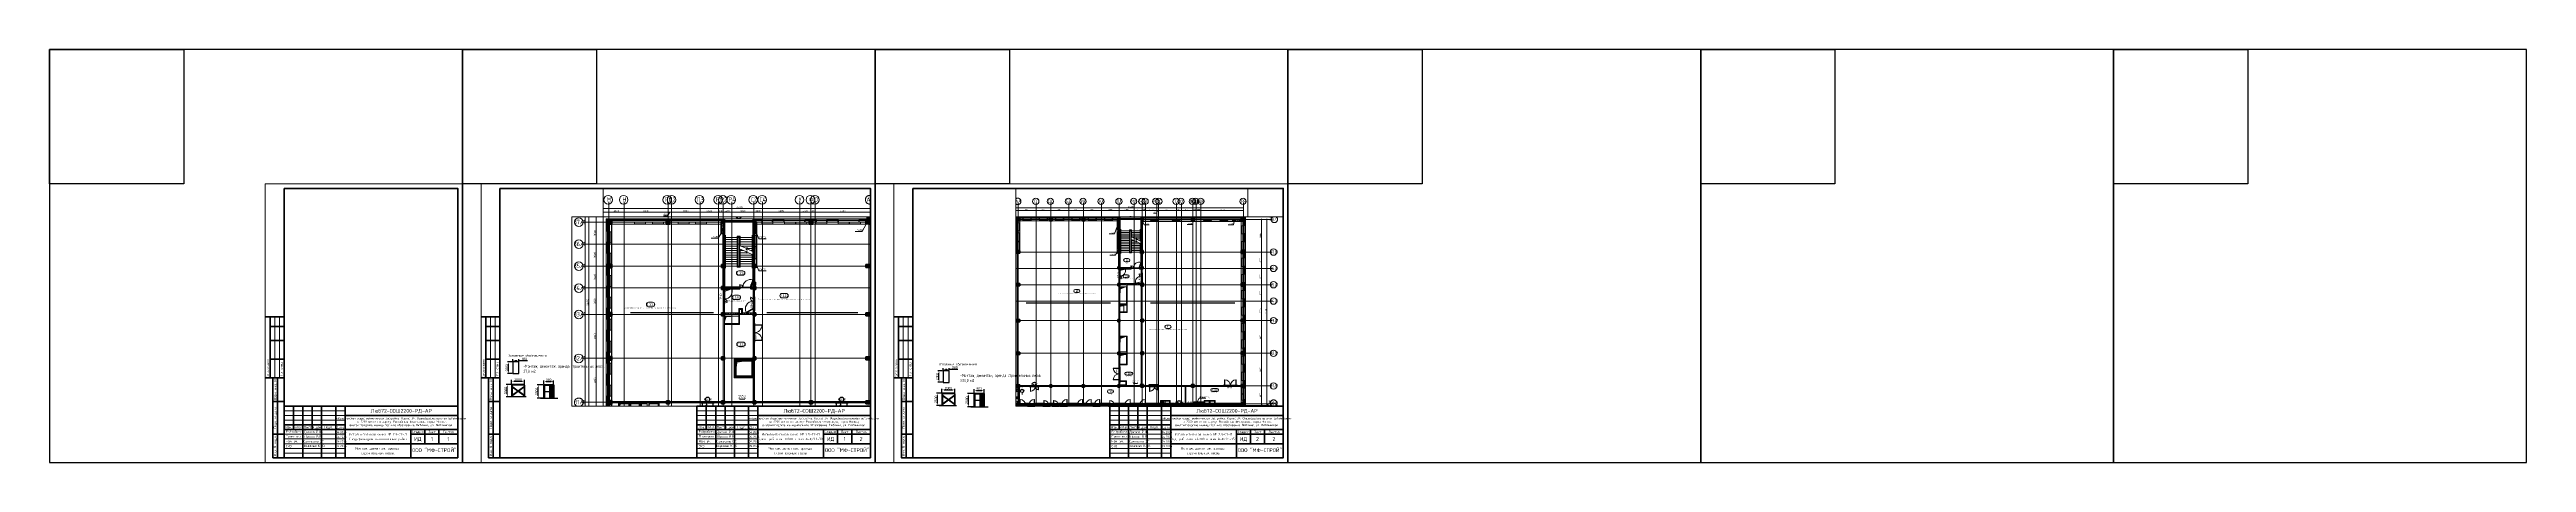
# Paper-space layout '1.9' of a CAD drawing. Header units: millimetres. Extents: x -143 to 2497, y 0 to 440.
# The model-space entities are those that its viewports show. They can reach past a viewport. Long polylines and large blocks are cut down to what shows.
import ezdxf
from ezdxf import colors
from ezdxf.entities.mleader import LeaderData, LeaderLine
from ezdxf.enums import TextEntityAlignment as Align
from ezdxf.math import Vec2, Vec3

# ---------------------------------------------------------------- set-up
doc = ezdxf.new("R2018")
doc.units = ezdxf.units.MM
for name, pattern in [('CENTER2', [28.575, 19.05, -3.175, 3.175, -3.175]), ('DASHED', [19.05, 12.7, -6.35]), ('HIDDEN', [9.525, 6.35, -3.175]), ('HIDDEN2', [4.7625, 3.175, -1.5875])]:
    doc.linetypes.add(name, pattern=pattern)
doc.layers.get('0').update_dxf_attribs({"color": 250})
doc.layers.get('Defpoints').update_dxf_attribs({"color": 250})
for name, color, linetype, lineweight in [('A-AREA', 250, 'Continuous', 15), ('A-Wall-Open', 250, 'Continuous', 5), ('A-Wall_Материал_Газоблок_Контур', 250, 'Continuous', 0), ('АР_Area', 250, 'Continuous', 5), ('АР_Витраж марка', 250, 'Continuous', 9), ('АР_Двери', 250, 'Continuous', 9), ('АР_Двери_витраж', 250, 'Continuous', 9), ('АР_Колонны', 250, 'Continuous', 35), ('АР_Окна', 250, 'Continuous', 5), ('АР_Отв. марка', 250, 'Continuous', 9), ('АР_Отопительные приборы', 250, 'HIDDEN2', 0), ('АР_площадь пом', 250, 'Continuous', 5), ('АР_Стены ЖБ', 250, 'Continuous', 35), ('АР_Стены кирпич', 250, 'Continuous', 20), ('АР_Стены ПЕНОблок', 250, 'Continuous', 20), ('АР_Стены_дефшов', 250, 'Continuous', 0), ('АР_Тонкая', 250, 'Continuous', 5), ('АР_Утеплитель', 250, 'Continuous', 0), ('АР_Ф_ЛК', 250, 'Continuous', 5), ('АР_Штриховка', 250, 'Continuous', 0), ('Двери кабины', 250, 'Continuous', 0), ('Зашивка радиаторов тип 1 (фанера и МДФ)', 250, 'Continuous', 0), ('Зашивка радиаторов тип 2 (файерборд 2 слоя_керамогранит)', 250, 'Continuous', 0), ('Зашивка радиаторов тип 2.1 (файерборд 2 слоя_экран)', 250, 'Continuous', 0), ('Зашивка радиаторов тип 5 (спорт желтый)', 250, 'Continuous', 0), ('Зашивки ГКЛ на всю высоту', 250, 'Continuous', 0), ('КМ_Фахверки', 250, 'Continuous', 80), ('ОВ_Кондиционирование', 250, 'Continuous', 5), ('ОВ_Отопление', 250, 'Continuous', 0), ('ОВ_Шахты', 250, 'Continuous', 5), ('Размеры зашивки ГКЛ', 250, 'Continuous', 0), ('РД_Оси_100', 250, 'Continuous', 0), ('РД_Оси_размер', 250, 'Continuous', 0), ('РД_проем_инж перемыч_фахверк', 250, 'Continuous', 18), ('СС_Отверстия', 250, 'Continuous', 9), ('ТХ_Оборудование', 250, 'Continuous', 9), ('ЭОМ_отверстия', 250, 'Continuous', 5)]:
    doc.layers.add(name, color=color, linetype=linetype, lineweight=lineweight)
for name, color, linetype, lineweight, plot in [('АР_Делит', 250, 'Continuous', 0, False), ('РД_Витраж_проем', 250, 'Continuous', 0, False), ('РД_Проем', 250, 'Continuous', 0, False), ('РД_проем_инж перемыч_подсчет', 250, 'Continuous', 30, False)]:
    doc.layers.add(name, color=color, linetype=linetype, lineweight=lineweight, plot=plot)
for name, color, linetype in [('РД_Витраж_вн', 250, 'Continuous'), ('РД_Перемычка инж проемов', 250, 'Continuous'), ('Условные обозначения', 90, 'Continuous')]:
    doc.layers.add(name, color=color, linetype=linetype)
doc.styles.add('Arial0', font='arial.ttf')
doc.styles.add('Arial_09', font='ARIALN.TTF', dxfattribs={"width": 0.9})
doc.styles.get("Standard").update_dxf_attribs({"font": 'arial.ttf'})
doc.styles.add('style1', font='ARIALN.TTF')
doc.styles.add('ккк', font='isocpeur.ttf', dxfattribs={"width": 0.85, "oblique": 15})
doc.styles.add('СПДС', font='isocpeur.ttf', dxfattribs={"width": 0.9, "height": 450})
doc.dimstyles.new('Dim100_ареал', dxfattribs={"dimscale": 100, "dimtxt": 2.5, "dimasz": 1, "dimexe": 1, "dimexo": 1, "dimgap": 0.5, "dimtad": 1, "dimzin": 12, "dimdsep": 46, "dimtxsty": 'style1', "dimblk": 'ARCHTICK', "dimcen": 1, "dimdle": 1, "dimclrd": 256, "dimclre": 256, "dimaunit": 1, "dimadec": 0, "dimazin": 3, "dimtfac": 1, "dimtmove": 1, "dimatfit": 3, "dimldrblk": 'OPEN30', "dimfxl": 2, "dimfxlon": 1, "dimtolj": 1, "dimtzin": 0, "dimlwd": 9, "dimlwe": 9, "dimarcsym": 0})
doc.dimstyles.new('ISO-25', dxfattribs={"dimtxt": 2.5, "dimasz": 2.5, "dimexe": 1.25, "dimexo": 0.625, "dimtad": 1, "dimtxsty": 'Standard', "dimcen": 2.5, "dimadec": 0, "dimazin": 0, "dimtfac": 1, "dimtmove": 0, "dimatfit": 3, "dimfxl": 1, "dimarcsym": 0})
pattern_1 = [(45, (8883.4, 13229.69), (-67.35192, 67.35192), []), (135, (8883.4, 13229.69), (-67.35192, -67.35192), [])]
pattern_2 = [(45, (8883.4, 13229.69), (-112.2532, 112.2532), []), (45, (8995.66, 13229.69), (-112.2532, 112.2532), [198.4375, -39.6875, 0, -39.6875])]
pattern_3 = [(45, (8883.4, 13229.69), (-112.2532, 112.2532), []), (45, (8995.66, 13229.69), (-112.2532, 112.2532), [198.4375, -39.6875, 0, -39.6875])]
pattern_4 = [(95, (8883.4, 13229.69), (140.09465, 117.55338), [19.05, -209.55]), (40, (8883.4, 13229.69), (-160.01845, 110.17673), [15.24, -167.64058]), (145.45144, (8895.08, 13239.48), (-19.9238, 227.7301), [16.19, -178.09024]), (91.1842, (8847.48, 13265.6), (221.41024, 161.9534), [28.575, -314.325]), (141.63556, (8865.93, 13279.1), (-7.0866, 342.82676), [24.28502, -267.1356]), (36.18415, (8847.48, 13265.6), (-7.0866, 342.82676), [22.85997, -251.45973]), (66, (8874.42, 13274.59), (179.51998, 34.89515), [19.05, -209.55]), (11, (8874.42, 13274.59), (-86.53993, 173.9412), [15.24, -167.64]), (116.45145, (8889.38, 13277.5), (92.98005, 208.83634), [16.19, -178.08994]), (82.5, (8883.4, 13229.686), (-57.60547, 61.973414), [0, -165.608, 0, -170.18, 0, -168.275]), (52.5, (8883.4, 13229.69), (-23.589727, 118.087), [0, -97.028, 0, -161.798, 0, -64.135]), (12.5, (8843.35, 13189.634), (99.927863, 91.826196), [0, -63.5, 0, -198.12, 0, -262.89]), (2.5, (8825.39, 13171.67), (86.763904, 122.72239), [0, -82.55, 0, -131.572, 0, -186.69])]
pattern_5 = [(45, (8883.4, 13229.69), (-56.1266, 56.1266), [])]
pattern_6 = [(45, (8883.4, 13229.69), (-56.1266, 56.1266), [])]
pattern_7 = [(45, (8883.4, 13229.69), (-168.3798, 168.3798), []), (45, (8995.66, 13229.69), (-168.3798, 168.3798), [])]
pattern_8 = [(45, (8883.4, 13229.69), (-67.35192, 67.35192), []), (135, (8883.4, 13229.69), (-67.35192, -67.35192), [])]
pattern_9 = [(360, (8883.4027, 13229.6861), (-6e-17, 1), [])]
pattern_10 = [(45, (8883.4, 13229.69), (-67.35192, 67.35192), []), (135, (8883.4, 13229.69), (-67.35192, -67.35192), [])]
pattern_11 = [(0, (8883.4027, 13229.6861), (0, 1), [])]
pattern_12 = [(45, (8883.4, 13229.69), (-168.3798, 168.3798), []), (45, (8995.66, 13229.69), (-168.3798, 168.3798), [])]
pattern_13 = [(45, (8883.4, 13229.69), (-168.3798, 168.3798), []), (45, (8995.66, 13229.69), (-168.3798, 168.3798), [])]
pattern_14 = [(95, (8883.4, 13229.69), (140.09465, 117.55338), [19.05, -209.55]), (40, (8883.4, 13229.69), (-160.01845, 110.17673), [15.24, -167.64058]), (145.45144, (8895.08, 13239.48), (-19.9238, 227.7301), [16.19, -178.09024]), (91.1842, (8847.48, 13265.6), (221.41024, 161.9534), [28.575, -314.325]), (141.63556, (8865.93, 13279.1), (-7.0866, 342.82676), [24.285, -267.1356]), (36.18415, (8847.48, 13265.6), (-7.0866, 342.82676), [22.85997, -251.45973]), (66, (8874.42, 13274.59), (179.51998, 34.89515), [19.05, -209.55]), (11, (8874.42, 13274.59), (-86.53993, 173.9412), [15.24, -167.64]), (116.45145, (8889.38, 13277.5), (92.98005, 208.83634), [16.19, -178.08994]), (82.5, (8883.4, 13229.686), (-57.60547, 61.973414), [0, -165.608, 0, -170.18, 0, -168.275]), (52.5, (8883.4, 13229.69), (-23.58973, 118.087), [0, -97.028, 0, -161.798, 0, -64.135]), (12.5, (8843.35, 13189.634), (99.927863, 91.826196), [0, -63.5, 0, -198.12, 0, -262.89]), (2.5, (8825.39, 13171.67), (86.7639, 122.72239), [0, -82.55, 0, -131.572, 0, -186.69])]
pattern_15 = [(45, (8883.4, 13229.69), (-168.3798, 168.3798), []), (45, (8995.66, 13229.69), (-168.3798, 168.3798), [])]
pattern_16 = [(95, (8883.4, 13229.69), (140.09465, 117.55338), [19.05, -209.55]), (40, (8883.4, 13229.69), (-160.01845, 110.17673), [15.24, -167.64058]), (145.45144, (8895.08, 13239.48), (-19.9238, 227.7301), [16.19, -178.09024]), (91.1842, (8847.48, 13265.6), (221.41024, 161.9534), [28.575, -314.325]), (141.63556, (8865.93, 13279.1), (-7.0866, 342.82676), [24.285, -267.1356]), (36.18415, (8847.48, 13265.6), (-7.0866, 342.82676), [22.85997, -251.45973]), (66, (8874.42, 13274.59), (179.51998, 34.89515), [19.05, -209.55]), (11, (8874.42, 13274.59), (-86.53993, 173.9412), [15.24, -167.64]), (116.45145, (8889.38, 13277.5), (92.98005, 208.83634), [16.19, -178.08994]), (82.5, (8883.4, 13229.686), (-57.60547, 61.973414), [0, -165.608, 0, -170.18, 0, -168.275]), (52.5, (8883.4, 13229.69), (-23.58973, 118.087), [0, -97.028, 0, -161.798, 0, -64.135]), (12.5, (8843.35, 13189.634), (99.927863, 91.826196), [0, -63.5, 0, -198.12, 0, -262.89]), (2.5, (8825.39, 13171.67), (86.7639, 122.72239), [0, -82.55, 0, -131.572, 0, -186.69])]
pattern_17 = [(95, (8883.4, 13229.69), (140.09465, 117.55338), [19.05, -209.55]), (40, (8883.4, 13229.69), (-160.01845, 110.17673), [15.24, -167.64058]), (145.45144, (8895.08, 13239.48), (-19.9238, 227.7301), [16.19, -178.09024]), (91.1842, (8847.48, 13265.6), (221.41024, 161.9534), [28.575, -314.325]), (141.63556, (8865.93, 13279.1), (-7.0866, 342.82676), [24.285, -267.1356]), (36.18415, (8847.48, 13265.6), (-7.0866, 342.82676), [22.85997, -251.45973]), (66, (8874.42, 13274.59), (179.51998, 34.89515), [19.05, -209.55]), (11, (8874.42, 13274.59), (-86.53993, 173.9412), [15.24, -167.64]), (116.45145, (8889.38, 13277.5), (92.98005, 208.83634), [16.19, -178.08994]), (82.5, (8883.4, 13229.686), (-57.60547, 61.973414), [0, -165.608, 0, -170.18, 0, -168.275]), (52.5, (8883.4, 13229.69), (-23.58973, 118.087), [0, -97.028, 0, -161.798, 0, -64.135]), (12.5, (8843.35, 13189.634), (99.927863, 91.826196), [0, -63.5, 0, -198.12, 0, -262.89]), (2.5, (8825.39, 13171.67), (86.7639, 122.72239), [0, -82.55, 0, -131.572, 0, -186.69])]

# ---------------------------------------------------------------- blocks, each defined once
blk = doc.blocks.new('*U133')
at = {"color": 4}
blk.add_lwpolyline([(-220, -220), (220, -220), (220, 220), (-220, 220)], close=True, dxfattribs=at)
at = {"color": 3}
blk.add_lwpolyline([(-220, 220), (-77, 220), (-77, 77), (-220, 77)], close=True, dxfattribs=at)
blk = doc.blocks.new('*U134')
at = {"color": 0, "linetype": 'ByBlock', "lineweight": -2, "transparency": 16777216}
for p in [(0, 0), (440, 0), (880, 0), (1320, 0), (1760, 0), (2200, 0)]:
    blk.add_blockref('*U133', p, dxfattribs=at)
blk = doc.blocks.new('*U1401')
at = {"lineweight": 0}
blk.add_lwpolyline([(-205, -5), (5, -5), (5, 292), (-205, 292)], close=True, dxfattribs=at)
at = {"color": 0, "linetype": 'Continuous', "lineweight": 50}
blk.add_lwpolyline([(-185, 287), (0, 287), (0, 0), (-185, 0)], close=True, dxfattribs=at)
at = {"lineweight": 35}
for points in [[(-185, 150), (-205, 150)], [(-200, 85), (-200, 150)], [(-185, 140), (-200, 140)], [(-185, 125), (-200, 125)], [(-185, 85), (-205, 85)], [(-185, 105), (-200, 105)], [(-185, 85), (-197, 85), (-197, 0), (-185, 0)], [(-192, 0), (-192, 85)], [(-185, 60), (-197, 60)], [(-175, 55), (-175, 30)], [(-165, 55), (-165, 0)], [(-155, 55), (-155, 30)], [(-145, 55), (-145, 0)], [(-130, 55), (-130, 0)], [(-120, 55), (-120, 0)], [(-185, 35), (-120, 35)], [(-185, 30), (0, 30)], [(-120, 45), (0, 45)], [(-50, 30), (-50, 0)], [(-35, 30), (-35, 15)], [(-20, 30), (-20, 15)], [(-185, 25), (-197, 25)], [(-120, 15), (0, 15)], [(-50, 25), (0, 25)]]:
    blk.add_lwpolyline(points, dxfattribs=at)
at = {"lineweight": 18}
for points in [[(-195, 85), (-195, 150)], [(-190, 85), (-190, 150)], [(-185, 50), (-120, 50)], [(-185, 45), (-120, 45)], [(-185, 40), (-120, 40)], [(-185, 25), (-120, 25)], [(-185, 20), (-120, 20)], [(-185, 15), (-120, 15)], [(-185, 10), (-120, 10)], [(-185, 5), (-120, 5)]]:
    blk.add_lwpolyline(points, dxfattribs=at)
at = {"lineweight": 35}
blk.add_lwpolyline([(-185, 0), (0, 0), (0, 55), (-185, 55)], close=True, dxfattribs=at)
at = {"lineweight": 0}
blk.add_lwpolyline([(0, -5), (5, -5), (5, 0)], dxfattribs=at)
at = {"lineweight": -2, "char_height": 2.5, "attachment_point": 5, "rotation": 90, "style": 'СПДС'}
for s, insert, width in [('Согласовано', (-202.5, 95), 19.991), ('Взам. инв. N', (-194.5, 72.5), 24.991), ('Гл. спец.', (-187.5, 95), 19.991), ('Подл. и дата', (-194.5, 42.5), 34.991), ('Инв. N подл.', (-194.5, 12.5), 24.991)]:
    blk.add_mtext(s, dxfattribs=dict(at, insert=insert, width=width))
at = {"lineweight": -2, "char_height": 2.5, "style": 'СПДС'}
for s, insert, width, attachment_point in [('Разработал', (-183.1, 27.5), 17.953, 4), ('Изм.', (-180, 32.5), 10, 5), ('Кол.уч.', (-170, 32.5), 10, 5), ('Лист', (-160, 32.5), 10, 5), ('N док.', (-150, 32.5), 10, 5), ('Подп.', (-137.5, 32.5), 15, 5), ('Дата', (-125, 32.5), 10, 5), ('Стадия', (-42.5, 27.5), 15, 5), ('Лист', (-27.5, 27.5), 15, 5), ('Листов', (-10, 27.5), 20, 5), ('СКО', (-183.1, 12.3), 17.953, 4), ('Проверил', (-183.1, 22.5), 17.953, 4), ('Нач. уч.', (-183.1, 17.3), 17.953, 4), ('{\\T0.9;Саломатов С.Г.}', (-164.2, 17.5), 18.77, 4), ('{\\T0.9;Борисово К. Ю.}', (-164.2, 12.5), 18.77, 4)]:
    blk.add_mtext(s, dxfattribs=dict(at, insert=insert, width=width, attachment_point=attachment_point))
at = {"insert": (-119.3, 43.2), "char_height": 2.2, "attachment_point": 1, "style": 'СПДС'}
blk.add_mtext_dynamic_manual_height_columns('\\pxqc;«Комплексная общественно-жилая застройка. Корпус 34. Общеобразовательная организация на 2200 мест» по адресу: Российская Федерация, город Москва, \\Pвнутригородское муниципальное образование Люблино, ул. Люблинская.', width=118.293, gutter_width=0, heights=[12.8], dxfattribs=at)
at = {"lineweight": 30, "width": 0.9, "flags": 104}
blk.add_attdef('ШАПКА', text='', height=3, dxfattribs=at).set_placement((-135, 281), align=Align.MIDDLE_CENTER)
at = {"style": 'СПДС'}
for tag, p in [('РАЗРАБОТЧИК', (-164, 27.5)), ('РУК.ГРУППЫ', (-164, 22.5))]:
    blk.add_attdef(tag, text='', height=2.5, dxfattribs=at).set_placement(p, align=Align.MIDDLE_LEFT)
at = {"style": 'СПДС', "width": 0.9}
for tag, p in [('ДАТА1', (-129.7, 26.1)), ('ДАТА2', (-129.6, 21.4)), ('ДАТА3', (-129.6, 16.4)), ('ДАТА4', (-129.6, 11.4))]:
    blk.add_attdef(tag, p, '', height=2.3, dxfattribs=at)
at = {"style": 'СПДС'}
for tag, height, p in [('ШИФР_ПРОЕКТА', 4, (-60, 50)), ('НАИМЕНОВАНИЕ_ОБЪЕКТА2', 2.5, (-85, 20)), ('НАИМЕНОВАНИЕ_ЧЕРТЕЖА2', 2.5, (-85, 5)), ('НАИМЕНОВАНИЕ_ЧЕРТЕЖА1', 2.5, (-85, 10)), ('НАИМЕНОВАНИЕ_ОБЪЕКТА', 2.5, (-85, 25)), ('ОРГАНИЗАЦИЯ_РАЗРАБОТЧИК1', 4, (-25, 8.1)), ('СТАДИЯ', 4, (-42.5, 20)), ('ЛИСТ_первый', 4, (-27.5, 20)), ('ЛИСТОВ', 4, (-10, 20))]:
    blk.add_attdef(tag, text='', height=height, dxfattribs=at).set_placement(p, align=Align.MIDDLE_CENTER)
blk = doc.blocks.new('*U1402')
at = {"lineweight": 0}
blk.add_lwpolyline([(-415, -5), (5, -5), (5, 292), (-415, 292)], close=True, dxfattribs=at)
at = {"color": 0, "linetype": 'Continuous', "lineweight": 50}
blk.add_lwpolyline([(-395, 287), (0, 287), (0, 0), (-395, 0)], close=True, dxfattribs=at)
at = {"lineweight": 35}
for points in [[(-395, 150), (-415, 150)], [(-410, 85), (-410, 150)], [(-395, 140), (-410, 140)], [(-395, 125), (-410, 125)], [(-395, 85), (-415, 85)], [(-395, 105), (-410, 105)], [(-395, 85), (-407, 85), (-407, 0), (-395, 0)], [(-402, 0), (-402, 85)], [(-395, 60), (-407, 60)], [(-175, 55), (-175, 30)], [(-165, 55), (-165, 0)], [(-155, 55), (-155, 30)], [(-145, 55), (-145, 0)], [(-130, 55), (-130, 0)], [(-120, 55), (-120, 0)], [(-185, 35), (-120, 35)], [(-185, 30), (0, 30)], [(-120, 45), (0, 45)], [(-50, 30), (-50, 0)], [(-35, 30), (-35, 15)], [(-20, 30), (-20, 15)], [(-395, 25), (-407, 25)], [(-120, 15), (0, 15)], [(-50, 25), (0, 25)]]:
    blk.add_lwpolyline(points, dxfattribs=at)
at = {"lineweight": 18}
for points in [[(-405, 85), (-405, 150)], [(-400, 85), (-400, 150)], [(-185, 50), (-120, 50)], [(-185, 45), (-120, 45)], [(-185, 40), (-120, 40)], [(-185, 25), (-120, 25)], [(-185, 20), (-120, 20)], [(-185, 15), (-120, 15)], [(-185, 10), (-120, 10)], [(-185, 5), (-120, 5)]]:
    blk.add_lwpolyline(points, dxfattribs=at)
at = {"lineweight": 35}
blk.add_lwpolyline([(-185, 0), (0, 0), (0, 55), (-185, 55)], close=True, dxfattribs=at)
at = {"lineweight": 0}
blk.add_lwpolyline([(0, -5), (5, -5), (5, 0)], dxfattribs=at)
at = {"lineweight": -2, "char_height": 2.5, "attachment_point": 5, "rotation": 90, "style": 'СПДС'}
for s, insert, width in [('Согласовано', (-412.5, 95), 19.991), ('Взам. инв. N', (-404.5, 72.5), 24.991), ('Гл. спец.', (-397.5, 95), 19.991), ('Подл. и дата', (-404.5, 42.5), 34.991), ('Инв. N подл.', (-404.5, 12.5), 24.991)]:
    blk.add_mtext(s, dxfattribs=dict(at, insert=insert, width=width))
at = {"lineweight": -2, "char_height": 2.5, "style": 'СПДС'}
for s, insert, width, attachment_point in [('Разработал', (-183.1, 27.5), 17.953, 4), ('Изм.', (-180, 32.5), 10, 5), ('Кол.уч.', (-170, 32.5), 10, 5), ('Лист', (-160, 32.5), 10, 5), ('N док.', (-150, 32.5), 10, 5), ('Подп.', (-137.5, 32.5), 15, 5), ('Дата', (-125, 32.5), 10, 5), ('Стадия', (-42.5, 27.5), 15, 5), ('Лист', (-27.5, 27.5), 15, 5), ('Листов', (-10, 27.5), 20, 5), ('СКО', (-183.1, 12.3), 17.953, 4), ('Проверил', (-183.1, 22.5), 17.953, 4), ('Нач. уч.', (-183.1, 17.3), 17.953, 4), ('{\\T0.9;Саломатов С.Г.}', (-164.2, 17.5), 18.77, 4), ('{\\T0.9;Борисово К. Ю.}', (-164.2, 12.5), 18.77, 4)]:
    blk.add_mtext(s, dxfattribs=dict(at, insert=insert, width=width, attachment_point=attachment_point))
at = {"insert": (-119.3, 43.2), "char_height": 2.2, "attachment_point": 1, "style": 'СПДС'}
blk.add_mtext_dynamic_manual_height_columns('\\pxqc;«Комплексная общественно-жилая застройка. Корпус 34. Общеобразовательная организация на 2200 мест» по адресу: Российская Федерация, город Москва, \\Pвнутригородское муниципальное образование Люблино, ул. Люблинская.', width=118.293, gutter_width=0, heights=[12.8], dxfattribs=at)
at = {"lineweight": 30, "width": 0.9, "flags": 104}
blk.add_attdef('ШАПКА', text='', height=3, dxfattribs=at).set_placement((-135, 281), align=Align.MIDDLE_CENTER)
at = {"style": 'СПДС'}
for tag, p in [('РАЗРАБОТЧИК', (-164, 27.5)), ('РУК.ГРУППЫ', (-164, 22.5))]:
    blk.add_attdef(tag, text='', height=2.5, dxfattribs=at).set_placement(p, align=Align.MIDDLE_LEFT)
at = {"style": 'СПДС', "width": 0.9}
for tag, p in [('ДАТА1', (-129.7, 26.1)), ('ДАТА2', (-129.6, 21.4)), ('ДАТА3', (-129.6, 16.4)), ('ДАТА4', (-129.6, 11.4))]:
    blk.add_attdef(tag, p, '', height=2.3, dxfattribs=at)
at = {"style": 'СПДС'}
for tag, height, p in [('ШИФР_ПРОЕКТА', 4, (-60, 50)), ('НАИМЕНОВАНИЕ_ОБЪЕКТА2', 2.5, (-85, 20)), ('НАИМЕНОВАНИЕ_ЧЕРТЕЖА2', 2.5, (-85, 5)), ('НАИМЕНОВАНИЕ_ЧЕРТЕЖА1', 2.5, (-85, 10)), ('НАИМЕНОВАНИЕ_ОБЪЕКТА', 2.5, (-85, 25)), ('ОРГАНИЗАЦИЯ_РАЗРАБОТЧИК1', 4, (-25, 8.1)), ('СТАДИЯ', 4, (-42.5, 20)), ('ЛИСТ_первый', 4, (-27.5, 20)), ('ЛИСТОВ', 4, (-10, 20))]:
    blk.add_attdef(tag, text='', height=height, dxfattribs=at).set_placement(p, align=Align.MIDDLE_CENTER)
blk = doc.blocks.new('*D138')
at = {"color": 0, "lineweight": -2, "transparency": 16777216}
for p, q in [((350, 107.1), (345, 107.1)), ((350, 94.7), (345, 94.7)), ((346.3, 97.2), (346.3, 104.6))]:
    blk.add_line(p, q, dxfattribs=at)
at = {"color": 0, "transparency": 16777216}
for points in [[(345.9, 104.6), (346.7, 104.6), (346.3, 107.1)], [(345.9, 97.2), (346.7, 97.2), (346.3, 94.7)]]:
    blk.add_solid(points, dxfattribs=at)
at = {"layer": 'Defpoints', "color": 0, "transparency": 16777216}
for p in [(346.3, 107.1), (350.7, 107.1), (350.7, 94.7)]:
    blk.add_point(p, dxfattribs=at)
at = {"color": 0, "lineweight": 25, "transparency": 16777216, "insert": (344.4, 100.9), "char_height": 2.5, "attachment_point": 5, "rotation": 90}
blk.add_mtext('2000', dxfattribs=at)
blk = doc.blocks.new('*D139')
at = {"color": 0, "lineweight": -2, "transparency": 16777216}
for p, q in [((350.7, 107.7), (350.7, 109.9)), ((353.2, 108.6), (354.8, 108.6)), ((357.3, 107.7), (357.3, 109.9)), ((357.3, 108.6), (366.6, 108.6))]:
    blk.add_line(p, q, dxfattribs=at)
at = {"color": 0, "transparency": 16777216}
for points in [[(353.2, 109.1), (353.2, 108.2), (350.7, 108.6)], [(354.8, 109.1), (354.8, 108.2), (357.3, 108.6)]]:
    blk.add_solid(points, dxfattribs=at)
at = {"layer": 'Defpoints', "color": 0, "transparency": 16777216}
for p in [(350.7, 107.1), (357.3, 108.6), (357.3, 107.1)]:
    blk.add_point(p, dxfattribs=at)
at = {"color": 0, "lineweight": 25, "transparency": 16777216, "insert": (363.2, 110.5), "char_height": 2.5, "attachment_point": 5}
blk.add_mtext('980', dxfattribs=at)
blk = doc.blocks.new('*D140')
at = {"color": 0, "lineweight": -2, "transparency": 16777216}
for p, q in [((349.5, 83.6), (349.5, 87.9)), ((352, 86.6), (360.8, 86.6)), ((363.3, 83.6), (363.3, 87.9))]:
    blk.add_line(p, q, dxfattribs=at)
at = {"color": 0, "transparency": 16777216}
for points in [[(352, 87), (352, 86.2), (349.5, 86.6)], [(360.8, 87), (360.8, 86.2), (363.3, 86.6)]]:
    blk.add_solid(points, dxfattribs=at)
at = {"layer": 'Defpoints', "color": 0, "transparency": 16777216}
for p in [(349.5, 83), (363.3, 86.6), (363.3, 83)]:
    blk.add_point(p, dxfattribs=at)
at = {"color": 0, "lineweight": 25, "transparency": 16777216, "insert": (356.4, 88.5), "char_height": 2.5, "attachment_point": 5}
blk.add_mtext('2000', dxfattribs=at)
blk = doc.blocks.new('*D141')
at = {"color": 0, "lineweight": -2, "transparency": 16777216}
for p, q in [((348.9, 83), (343.7, 83)), ((344.9, 72.6), (344.9, 80.5)), ((348.9, 70.1), (343.7, 70.1))]:
    blk.add_line(p, q, dxfattribs=at)
at = {"color": 0, "transparency": 16777216}
for points in [[(344.5, 80.5), (345.4, 80.5), (344.9, 83)], [(344.5, 72.6), (345.4, 72.6), (344.9, 70.1)]]:
    blk.add_solid(points, dxfattribs=at)
at = {"layer": 'Defpoints', "color": 0, "transparency": 16777216}
for p in [(344.9, 83), (349.5, 83), (349.5, 70.1)]:
    blk.add_point(p, dxfattribs=at)
at = {"color": 0, "lineweight": 25, "transparency": 16777216, "insert": (343, 76.6), "char_height": 2.5, "width": 8.611, "attachment_point": 5, "rotation": 90}
blk.add_mtext('2500', dxfattribs=at)
blk = doc.blocks.new('*D142')
at = {"color": 0, "lineweight": -2, "transparency": 16777216}
for p, q in [((383.9, 83.3), (383.9, 87.3)), ((386.4, 86.1), (391.8, 86.1)), ((394.3, 83.3), (394.3, 87.3))]:
    blk.add_line(p, q, dxfattribs=at)
at = {"color": 0, "transparency": 16777216}
for points in [[(386.4, 86.5), (386.4, 85.7), (383.9, 86.1)], [(391.8, 86.5), (391.8, 85.7), (394.3, 86.1)]]:
    blk.add_solid(points, dxfattribs=at)
at = {"layer": 'Defpoints', "color": 0, "transparency": 16777216}
for p in [(383.9, 82.7), (394.3, 86.1), (394.3, 82.7)]:
    blk.add_point(p, dxfattribs=at)
at = {"color": 0, "transparency": 16777216, "insert": (389.1, 88), "char_height": 2.5, "attachment_point": 5}
blk.add_mtext('980', dxfattribs=at)
blk = doc.blocks.new('*D143')
at = {"color": 0, "lineweight": -2, "transparency": 16777216}
for p, q in [((383.3, 82.7), (376.7, 82.7)), ((377.9, 71.1), (377.9, 80.2)), ((383.3, 68.6), (376.7, 68.6))]:
    blk.add_line(p, q, dxfattribs=at)
at = {"color": 0, "transparency": 16777216}
for points in [[(377.5, 80.2), (378.3, 80.2), (377.9, 82.7)], [(377.5, 71.1), (378.3, 71.1), (377.9, 68.6)]]:
    blk.add_solid(points, dxfattribs=at)
at = {"layer": 'Defpoints', "color": 0, "transparency": 16777216}
for p in [(377.9, 82.7), (383.9, 82.7), (383.9, 68.6)]:
    blk.add_point(p, dxfattribs=at)
at = {"color": 0, "transparency": 16777216, "insert": (376, 75.6), "char_height": 2.5, "attachment_point": 5, "rotation": 90}
blk.add_mtext('2500', dxfattribs=at)
blk = doc.blocks.new('*D144')
at = {"color": 0, "lineweight": -2, "transparency": 16777216}
for p, q in [((808.7, 97.8), (803.7, 97.8)), ((808.7, 85.4), (803.7, 85.4)), ((804.9, 87.9), (804.9, 95.3))]:
    blk.add_line(p, q, dxfattribs=at)
at = {"color": 0, "transparency": 16777216}
for points in [[(804.5, 95.3), (805.4, 95.3), (804.9, 97.8)], [(804.5, 87.9), (805.4, 87.9), (804.9, 85.4)]]:
    blk.add_solid(points, dxfattribs=at)
at = {"layer": 'Defpoints', "color": 0, "transparency": 16777216}
for p in [(804.9, 97.8), (809.3, 97.8), (809.3, 85.4)]:
    blk.add_point(p, dxfattribs=at)
at = {"color": 0, "lineweight": 25, "transparency": 16777216, "insert": (803, 91.6), "char_height": 2.5, "attachment_point": 5, "rotation": 90}
blk.add_mtext('2000', dxfattribs=at)
blk = doc.blocks.new('*D145')
at = {"color": 0, "lineweight": -2, "transparency": 16777216}
for p, q in [((809.3, 98.4), (809.3, 100.6)), ((811.8, 99.3), (813.5, 99.3)), ((816, 98.4), (816, 100.6)), ((816, 99.3), (825.2, 99.3))]:
    blk.add_line(p, q, dxfattribs=at)
at = {"color": 0, "transparency": 16777216}
for points in [[(811.8, 99.7), (811.8, 98.9), (809.3, 99.3)], [(813.5, 99.7), (813.5, 98.9), (816, 99.3)]]:
    blk.add_solid(points, dxfattribs=at)
at = {"layer": 'Defpoints', "color": 0, "transparency": 16777216}
for p in [(809.3, 97.8), (816, 99.3), (816, 97.8)]:
    blk.add_point(p, dxfattribs=at)
at = {"color": 0, "lineweight": 25, "transparency": 16777216, "insert": (821.9, 101.2), "char_height": 2.5, "attachment_point": 5}
blk.add_mtext('980', dxfattribs=at)
blk = doc.blocks.new('*D146')
at = {"color": 0, "lineweight": -2, "transparency": 16777216}
for p, q in [((808.2, 74.3), (808.2, 78.6)), ((810.7, 77.3), (819.5, 77.3)), ((822, 74.3), (822, 78.6))]:
    blk.add_line(p, q, dxfattribs=at)
at = {"color": 0, "transparency": 16777216}
for points in [[(810.7, 77.7), (810.7, 76.9), (808.2, 77.3)], [(819.5, 77.7), (819.5, 76.9), (822, 77.3)]]:
    blk.add_solid(points, dxfattribs=at)
at = {"layer": 'Defpoints', "color": 0, "transparency": 16777216}
for p in [(808.2, 73.7), (822, 77.3), (822, 73.7)]:
    blk.add_point(p, dxfattribs=at)
at = {"color": 0, "lineweight": 25, "transparency": 16777216, "insert": (815.1, 79.2), "char_height": 2.5, "attachment_point": 5}
blk.add_mtext('2000', dxfattribs=at)
blk = doc.blocks.new('*D147')
at = {"color": 0, "lineweight": -2, "transparency": 16777216}
for p, q in [((807.5, 73.7), (802.4, 73.7)), ((807.5, 60.8), (802.4, 60.8)), ((803.6, 63.3), (803.6, 71.2))]:
    blk.add_line(p, q, dxfattribs=at)
at = {"color": 0, "transparency": 16777216}
for points in [[(803.2, 71.2), (804, 71.2), (803.6, 73.7)], [(803.2, 63.3), (804, 63.3), (803.6, 60.8)]]:
    blk.add_solid(points, dxfattribs=at)
at = {"layer": 'Defpoints', "color": 0, "transparency": 16777216}
for p in [(803.6, 73.7), (808.2, 73.7), (808.2, 60.8)]:
    blk.add_point(p, dxfattribs=at)
at = {"color": 0, "lineweight": 25, "transparency": 16777216, "insert": (801.7, 67.3), "char_height": 2.5, "width": 8.611, "attachment_point": 5, "rotation": 90}
blk.add_mtext('2500', dxfattribs=at)
blk = doc.blocks.new('*D148')
at = {"color": 0, "lineweight": -2, "transparency": 16777216}
for p, q in [((842.6, 74), (842.6, 78)), ((845.1, 76.8), (850.5, 76.8)), ((853, 74), (853, 78))]:
    blk.add_line(p, q, dxfattribs=at)
at = {"color": 0, "transparency": 16777216}
for points in [[(845.1, 77.2), (845.1, 76.4), (842.6, 76.8)], [(850.5, 77.2), (850.5, 76.4), (853, 76.8)]]:
    blk.add_solid(points, dxfattribs=at)
at = {"layer": 'Defpoints', "color": 0, "transparency": 16777216}
for p in [(842.6, 73.4), (853, 76.8), (853, 73.4)]:
    blk.add_point(p, dxfattribs=at)
at = {"color": 0, "transparency": 16777216, "insert": (847.8, 78.7), "char_height": 2.5, "attachment_point": 5}
blk.add_mtext('980', dxfattribs=at)
blk = doc.blocks.new('*D149')
at = {"color": 0, "lineweight": -2, "transparency": 16777216}
for p, q in [((841.9, 73.4), (835.3, 73.4)), ((841.9, 59.3), (835.3, 59.3)), ((836.6, 61.8), (836.6, 70.9))]:
    blk.add_line(p, q, dxfattribs=at)
at = {"color": 0, "transparency": 16777216}
for points in [[(836.2, 70.9), (837, 70.9), (836.6, 73.4)], [(836.2, 61.8), (837, 61.8), (836.6, 59.3)]]:
    blk.add_solid(points, dxfattribs=at)
at = {"layer": 'Defpoints', "color": 0, "transparency": 16777216}
for p in [(836.6, 73.4), (842.6, 73.4), (842.6, 59.3)]:
    blk.add_point(p, dxfattribs=at)
at = {"color": 0, "transparency": 16777216, "insert": (834.7, 66.3), "char_height": 2.5, "attachment_point": 5, "rotation": 90}
blk.add_mtext('2500', dxfattribs=at)
blk = doc.blocks.new('A-iden')
at = {"linetype": 'Continuous', "lineweight": 5}
blk.add_circle((-0.7, -4.1), 5.89, dxfattribs=at)
at = {"color": 0, "linetype": 'Continuous', "lineweight": 20, "style": 'ккк', "width": 0.85}
blk.add_attdef('ID', text='', height=6, dxfattribs=at).set_placement((0.3, -3.9), align=Align.MIDDLE_CENTER)
blk = doc.blocks.new('_ArchTick')
at = {"color": 0, "linetype": 'ByBlock', "const_width": 0.15}
blk.add_lwpolyline([(-0.5, -0.5), (0.5, 0.5)], dxfattribs=at)
blk = doc.blocks.new('*D1564')
at = {"layer": 'Defpoints', "color": 0, "transparency": 16777216}
for p in [(-5455, 134700), (-2955, 134700), (-2955, 0)]:
    blk.add_point(p, dxfattribs=at)
at = {"layer": 'РД_Оси_размер', "lineweight": 9, "transparency": 16777216}
for p, q in [((-5255, 134700), (-5555, 134700)), ((-5455, -100), (-5455, 134800)), ((-5255, 0), (-5555, 0))]:
    blk.add_line(p, q, dxfattribs=at)
at = {"layer": 'РД_Оси_размер', "lineweight": 9, "transparency": 16777216, "xscale": 100, "yscale": 100, "zscale": 100}
for p, rotation in [((-5455, 134700), 90), ((-5455, 0), 270)]:
    blk.add_blockref('_ArchTick', p, dxfattribs=dict(at, rotation=rotation))
at = {"layer": 'РД_Оси_размер', "color": 0, "transparency": 16777216, "insert": (-5633, 67350), "char_height": 250, "attachment_point": 5, "rotation": 90, "style": 'style1'}
blk.add_mtext('\\A1;134700', dxfattribs=at)
blk = doc.blocks.new('_Open30')
at = {"color": 0, "linetype": 'ByBlock', "lineweight": -2}
for p, q in [((-1, 0.3), (0, 0)), ((0, 0), (-1, -0.3)), ((0, 0), (-1, 0))]:
    blk.add_line(p, q, dxfattribs=at)
blk = doc.blocks.new('*D1592')
at = {"layer": 'Defpoints', "color": 0, "transparency": 16777216}
for p in [(-3955, 104100), (-2955, 104100), (-2955, 100800)]:
    blk.add_point(p, dxfattribs=at)
at = {"layer": 'РД_Оси_размер', "lineweight": 9, "transparency": 16777216}
for p, q in [((-3755, 104100), (-4055, 104100)), ((-3955, 100700), (-3955, 104200)), ((-3755, 100800), (-4055, 100800))]:
    blk.add_line(p, q, dxfattribs=at)
at = {"layer": 'РД_Оси_размер', "lineweight": 9, "transparency": 16777216, "xscale": 100, "yscale": 100, "zscale": 100}
for p, rotation in [((-3955, 104100), 90), ((-3955, 100800), 270)]:
    blk.add_blockref('_ArchTick', p, dxfattribs=dict(at, rotation=rotation))
at = {"layer": 'РД_Оси_размер', "color": 0, "transparency": 16777216, "insert": (-4133, 102450), "char_height": 250, "attachment_point": 5, "rotation": 90, "style": 'style1'}
blk.add_mtext('\\A1;3300', dxfattribs=at)
blk = doc.blocks.new('*D1593')
at = {"layer": 'Defpoints', "color": 0, "transparency": 16777216}
for p in [(-3955, 110100), (-2955, 110100), (-2955, 104100)]:
    blk.add_point(p, dxfattribs=at)
at = {"layer": 'РД_Оси_размер', "lineweight": 9, "transparency": 16777216}
for p, q in [((-3755, 110100), (-4055, 110100)), ((-3955, 104000), (-3955, 110200)), ((-3755, 104100), (-4055, 104100))]:
    blk.add_line(p, q, dxfattribs=at)
at = {"layer": 'РД_Оси_размер', "lineweight": 9, "transparency": 16777216, "xscale": 100, "yscale": 100, "zscale": 100}
for p, rotation in [((-3955, 110100), 90), ((-3955, 104100), 270)]:
    blk.add_blockref('_ArchTick', p, dxfattribs=dict(at, rotation=rotation))
at = {"layer": 'РД_Оси_размер', "color": 0, "transparency": 16777216, "insert": (-4133, 107100), "char_height": 250, "attachment_point": 5, "rotation": 90, "style": 'style1'}
blk.add_mtext('\\A1;6000', dxfattribs=at)
blk = doc.blocks.new('*D1594')
at = {"layer": 'Defpoints', "color": 0, "transparency": 16777216}
for p in [(-3955, 116100), (-2955, 116100), (-2955, 110100)]:
    blk.add_point(p, dxfattribs=at)
at = {"layer": 'РД_Оси_размер', "lineweight": 9, "transparency": 16777216}
for p, q in [((-3755, 116100), (-4055, 116100)), ((-3955, 110000), (-3955, 116200)), ((-3755, 110100), (-4055, 110100))]:
    blk.add_line(p, q, dxfattribs=at)
at = {"layer": 'РД_Оси_размер', "lineweight": 9, "transparency": 16777216, "xscale": 100, "yscale": 100, "zscale": 100}
for p, rotation in [((-3955, 116100), 90), ((-3955, 110100), 270)]:
    blk.add_blockref('_ArchTick', p, dxfattribs=dict(at, rotation=rotation))
at = {"layer": 'РД_Оси_размер', "color": 0, "transparency": 16777216, "insert": (-4133, 113100), "char_height": 250, "attachment_point": 5, "rotation": 90, "style": 'style1'}
blk.add_mtext('\\A1;6000', dxfattribs=at)
blk = doc.blocks.new('*D1595')
at = {"layer": 'Defpoints', "color": 0, "transparency": 16777216}
for p in [(-3955, 119700), (-2955, 119700), (-2955, 116100)]:
    blk.add_point(p, dxfattribs=at)
at = {"layer": 'РД_Оси_размер', "lineweight": 9, "transparency": 16777216}
for p, q in [((-3755, 119700), (-4055, 119700)), ((-3955, 116000), (-3955, 119800)), ((-3755, 116100), (-4055, 116100))]:
    blk.add_line(p, q, dxfattribs=at)
at = {"layer": 'РД_Оси_размер', "lineweight": 9, "transparency": 16777216, "xscale": 100, "yscale": 100, "zscale": 100}
for p, rotation in [((-3955, 119700), 90), ((-3955, 116100), 270)]:
    blk.add_blockref('_ArchTick', p, dxfattribs=dict(at, rotation=rotation))
at = {"layer": 'РД_Оси_размер', "color": 0, "transparency": 16777216, "insert": (-4133, 117900), "char_height": 250, "attachment_point": 5, "rotation": 90, "style": 'style1'}
blk.add_mtext('\\A1;3600', dxfattribs=at)
blk = doc.blocks.new('*D1596')
at = {"layer": 'Defpoints', "color": 0, "transparency": 16777216}
for p in [(-3955, 122700), (-2955, 122700), (-2955, 119700)]:
    blk.add_point(p, dxfattribs=at)
at = {"layer": 'РД_Оси_размер', "lineweight": 9, "transparency": 16777216}
for p, q in [((-3755, 122700), (-4055, 122700)), ((-3955, 119600), (-3955, 122800)), ((-3755, 119700), (-4055, 119700))]:
    blk.add_line(p, q, dxfattribs=at)
at = {"layer": 'РД_Оси_размер', "lineweight": 9, "transparency": 16777216, "xscale": 100, "yscale": 100, "zscale": 100}
for p, rotation in [((-3955, 122700), 90), ((-3955, 119700), 270)]:
    blk.add_blockref('_ArchTick', p, dxfattribs=dict(at, rotation=rotation))
at = {"layer": 'РД_Оси_размер', "color": 0, "transparency": 16777216, "insert": (-4133, 121200), "char_height": 250, "attachment_point": 5, "rotation": 90, "style": 'style1'}
blk.add_mtext('\\A1;3000', dxfattribs=at)
blk = doc.blocks.new('*D1597')
at = {"layer": 'Defpoints', "color": 0, "transparency": 16777216}
for p in [(-3955, 125700), (-2955, 125700), (-2955, 122700)]:
    blk.add_point(p, dxfattribs=at)
at = {"layer": 'РД_Оси_размер', "lineweight": 9, "transparency": 16777216}
for p, q in [((-3755, 125700), (-4055, 125700)), ((-3955, 122600), (-3955, 125800)), ((-3755, 122700), (-4055, 122700))]:
    blk.add_line(p, q, dxfattribs=at)
at = {"layer": 'РД_Оси_размер', "lineweight": 9, "transparency": 16777216, "xscale": 100, "yscale": 100, "zscale": 100}
for p, rotation in [((-3955, 125700), 90), ((-3955, 122700), 270)]:
    blk.add_blockref('_ArchTick', p, dxfattribs=dict(at, rotation=rotation))
at = {"layer": 'РД_Оси_размер', "color": 0, "transparency": 16777216, "insert": (-4133, 124200), "char_height": 250, "attachment_point": 5, "rotation": 90, "style": 'style1'}
blk.add_mtext('\\A1;3000', dxfattribs=at)
blk = doc.blocks.new('*D1598')
at = {"layer": 'Defpoints', "color": 0, "transparency": 16777216}
for p in [(-3955, 128700), (-2955, 128700), (-2955, 125700)]:
    blk.add_point(p, dxfattribs=at)
at = {"layer": 'РД_Оси_размер', "lineweight": 9, "transparency": 16777216}
for p, q in [((-3755, 128700), (-4055, 128700)), ((-3955, 125600), (-3955, 128800)), ((-3755, 125700), (-4055, 125700))]:
    blk.add_line(p, q, dxfattribs=at)
at = {"layer": 'РД_Оси_размер', "lineweight": 9, "transparency": 16777216, "xscale": 100, "yscale": 100, "zscale": 100}
for p, rotation in [((-3955, 128700), 90), ((-3955, 125700), 270)]:
    blk.add_blockref('_ArchTick', p, dxfattribs=dict(at, rotation=rotation))
at = {"layer": 'РД_Оси_размер', "color": 0, "transparency": 16777216, "insert": (-4133, 127200), "char_height": 250, "attachment_point": 5, "rotation": 90, "style": 'style1'}
blk.add_mtext('\\A1;3000', dxfattribs=at)
blk = doc.blocks.new('*D1599')
at = {"layer": 'Defpoints', "color": 0, "transparency": 16777216}
for p in [(-3955, 134700), (-2955, 134700), (-2955, 128700)]:
    blk.add_point(p, dxfattribs=at)
at = {"layer": 'РД_Оси_размер', "lineweight": 9, "transparency": 16777216}
for p, q in [((-3755, 134700), (-4055, 134700)), ((-3955, 128600), (-3955, 134800)), ((-3755, 128700), (-4055, 128700))]:
    blk.add_line(p, q, dxfattribs=at)
at = {"layer": 'РД_Оси_размер', "lineweight": 9, "transparency": 16777216, "xscale": 100, "yscale": 100, "zscale": 100}
for p, rotation in [((-3955, 134700), 90), ((-3955, 128700), 270)]:
    blk.add_blockref('_ArchTick', p, dxfattribs=dict(at, rotation=rotation))
at = {"layer": 'РД_Оси_размер', "color": 0, "transparency": 16777216, "insert": (-4133, 131700), "char_height": 250, "attachment_point": 5, "rotation": 90, "style": 'style1'}
blk.add_mtext('\\A1;6000', dxfattribs=at)
blk = doc.blocks.new('*D1611')
at = {"layer": 'Defpoints', "color": 0, "transparency": 16777216}
for p in [(-4955, 134700), (-2955, 134700), (-2955, 100800)]:
    blk.add_point(p, dxfattribs=at)
at = {"layer": 'РД_Оси_размер', "lineweight": 9, "transparency": 16777216}
for p, q in [((-4755, 134700), (-5055, 134700)), ((-4955, 100700), (-4955, 134800)), ((-4755, 100800), (-5055, 100800))]:
    blk.add_line(p, q, dxfattribs=at)
at = {"layer": 'РД_Оси_размер', "lineweight": 9, "transparency": 16777216, "xscale": 100, "yscale": 100, "zscale": 100}
for p, rotation in [((-4955, 134700), 90), ((-4955, 100800), 270)]:
    blk.add_blockref('_ArchTick', p, dxfattribs=dict(at, rotation=rotation))
at = {"layer": 'РД_Оси_размер', "color": 0, "transparency": 16777216, "insert": (-5133, 117750), "char_height": 250, "attachment_point": 5, "rotation": 90, "style": 'style1'}
blk.add_mtext('\\A1;33900', dxfattribs=at)
blk = doc.blocks.new('*D1453')
at = {"layer": 'Defpoints', "color": 0, "transparency": 16777216}
for p in [(116910, 100500), (117910, 100500), (116910, 96300)]:
    blk.add_point(p, dxfattribs=at)
at = {"layer": 'РД_Оси_размер', "lineweight": 9, "transparency": 16777216}
for p, q in [((117710, 100500), (118010, 100500)), ((117910, 96200), (117910, 100600)), ((117710, 96300), (118010, 96300))]:
    blk.add_line(p, q, dxfattribs=at)
at = {"layer": 'РД_Оси_размер', "lineweight": 9, "transparency": 16777216, "xscale": 100, "yscale": 100, "zscale": 100}
for p, rotation in [((117910, 100500), 90), ((117910, 96300), 270)]:
    blk.add_blockref('_ArchTick', p, dxfattribs=dict(at, rotation=rotation))
at = {"layer": 'РД_Оси_размер', "color": 0, "transparency": 16777216, "insert": (117732, 98400), "char_height": 250, "attachment_point": 5, "rotation": 90, "style": 'style1'}
blk.add_mtext('\\A1;4200', dxfattribs=at)
blk = doc.blocks.new('*D1454')
at = {"layer": 'Defpoints', "color": 0, "transparency": 16777216}
for p in [(116910, 100800), (116910, 100500), (117910, 100800)]:
    blk.add_point(p, dxfattribs=at)
at = {"layer": 'РД_Оси_размер', "lineweight": 9, "transparency": 16777216}
for p, q in [((117710, 100800), (118010, 100800)), ((117710, 100500), (118010, 100500)), ((117910, 100400), (117910, 100900)), ((117910, 100650), (118410, 100458)), ((118410, 100458), (118410, 99906))]:
    blk.add_line(p, q, dxfattribs=at)
at = {"layer": 'РД_Оси_размер', "lineweight": 9, "transparency": 16777216, "xscale": 100, "yscale": 100, "zscale": 100}
for p, rotation in [((117910, 100800), 90), ((117910, 100500), 270)]:
    blk.add_blockref('_ArchTick', p, dxfattribs=dict(at, rotation=rotation))
at = {"layer": 'РД_Оси_размер', "color": 0, "transparency": 16777216, "insert": (118232, 100182), "char_height": 250, "attachment_point": 5, "rotation": 90, "style": 'style1'}
blk.add_mtext('\\A1;300', dxfattribs=at)
blk = doc.blocks.new('*D1455')
at = {"layer": 'Defpoints', "color": 0, "transparency": 16777216}
for p in [(116910, 104100), (117910, 104100), (116910, 100800)]:
    blk.add_point(p, dxfattribs=at)
at = {"layer": 'РД_Оси_размер', "lineweight": 9, "transparency": 16777216}
for p, q in [((117710, 104100), (118010, 104100)), ((117910, 100700), (117910, 104200)), ((117710, 100800), (118010, 100800))]:
    blk.add_line(p, q, dxfattribs=at)
at = {"layer": 'РД_Оси_размер', "lineweight": 9, "transparency": 16777216, "xscale": 100, "yscale": 100, "zscale": 100}
for p, rotation in [((117910, 104100), 90), ((117910, 100800), 270)]:
    blk.add_blockref('_ArchTick', p, dxfattribs=dict(at, rotation=rotation))
at = {"layer": 'РД_Оси_размер', "color": 0, "transparency": 16777216, "insert": (117732, 102450), "char_height": 250, "attachment_point": 5, "rotation": 90, "style": 'style1'}
blk.add_mtext('\\A1;3300', dxfattribs=at)
blk = doc.blocks.new('*D1456')
at = {"layer": 'Defpoints', "color": 0, "transparency": 16777216}
for p in [(116910, 110100), (117910, 110100), (116910, 104100)]:
    blk.add_point(p, dxfattribs=at)
at = {"layer": 'РД_Оси_размер', "lineweight": 9, "transparency": 16777216}
for p, q in [((117710, 110100), (118010, 110100)), ((117910, 104000), (117910, 110200)), ((117710, 104100), (118010, 104100))]:
    blk.add_line(p, q, dxfattribs=at)
at = {"layer": 'РД_Оси_размер', "lineweight": 9, "transparency": 16777216, "xscale": 100, "yscale": 100, "zscale": 100}
for p, rotation in [((117910, 110100), 90), ((117910, 104100), 270)]:
    blk.add_blockref('_ArchTick', p, dxfattribs=dict(at, rotation=rotation))
at = {"layer": 'РД_Оси_размер', "color": 0, "transparency": 16777216, "insert": (117732, 107100), "char_height": 250, "attachment_point": 5, "rotation": 90, "style": 'style1'}
blk.add_mtext('\\A1;6000', dxfattribs=at)
blk = doc.blocks.new('*D1457')
at = {"layer": 'Defpoints', "color": 0, "transparency": 16777216}
for p in [(116910, 116100), (117910, 116100), (116910, 110100)]:
    blk.add_point(p, dxfattribs=at)
at = {"layer": 'РД_Оси_размер', "lineweight": 9, "transparency": 16777216}
for p, q in [((117710, 116100), (118010, 116100)), ((117910, 110000), (117910, 116200)), ((117710, 110100), (118010, 110100))]:
    blk.add_line(p, q, dxfattribs=at)
at = {"layer": 'РД_Оси_размер', "lineweight": 9, "transparency": 16777216, "xscale": 100, "yscale": 100, "zscale": 100}
for p, rotation in [((117910, 116100), 90), ((117910, 110100), 270)]:
    blk.add_blockref('_ArchTick', p, dxfattribs=dict(at, rotation=rotation))
at = {"layer": 'РД_Оси_размер', "color": 0, "transparency": 16777216, "insert": (117732, 113100), "char_height": 250, "attachment_point": 5, "rotation": 90, "style": 'style1'}
blk.add_mtext('\\A1;6000', dxfattribs=at)
blk = doc.blocks.new('*D1458')
at = {"layer": 'Defpoints', "color": 0, "transparency": 16777216}
for p in [(116910, 119700), (117910, 119700), (116910, 116100)]:
    blk.add_point(p, dxfattribs=at)
at = {"layer": 'РД_Оси_размер', "lineweight": 9, "transparency": 16777216}
for p, q in [((117710, 119700), (118010, 119700)), ((117910, 116000), (117910, 119800)), ((117710, 116100), (118010, 116100))]:
    blk.add_line(p, q, dxfattribs=at)
at = {"layer": 'РД_Оси_размер', "lineweight": 9, "transparency": 16777216, "xscale": 100, "yscale": 100, "zscale": 100}
for p, rotation in [((117910, 119700), 90), ((117910, 116100), 270)]:
    blk.add_blockref('_ArchTick', p, dxfattribs=dict(at, rotation=rotation))
at = {"layer": 'РД_Оси_размер', "color": 0, "transparency": 16777216, "insert": (117732, 117900), "char_height": 250, "attachment_point": 5, "rotation": 90, "style": 'style1'}
blk.add_mtext('\\A1;3600', dxfattribs=at)
blk = doc.blocks.new('*D1459')
at = {"layer": 'Defpoints', "color": 0, "transparency": 16777216}
for p in [(116910, 122700), (117910, 122700), (116910, 119700)]:
    blk.add_point(p, dxfattribs=at)
at = {"layer": 'РД_Оси_размер', "lineweight": 9, "transparency": 16777216}
for p, q in [((117710, 122700), (118010, 122700)), ((117910, 119600), (117910, 122800)), ((117710, 119700), (118010, 119700))]:
    blk.add_line(p, q, dxfattribs=at)
at = {"layer": 'РД_Оси_размер', "lineweight": 9, "transparency": 16777216, "xscale": 100, "yscale": 100, "zscale": 100}
for p, rotation in [((117910, 122700), 90), ((117910, 119700), 270)]:
    blk.add_blockref('_ArchTick', p, dxfattribs=dict(at, rotation=rotation))
at = {"layer": 'РД_Оси_размер', "color": 0, "transparency": 16777216, "insert": (117732, 121200), "char_height": 250, "attachment_point": 5, "rotation": 90, "style": 'style1'}
blk.add_mtext('\\A1;3000', dxfattribs=at)
blk = doc.blocks.new('*D1460')
at = {"layer": 'Defpoints', "color": 0, "transparency": 16777216}
for p in [(116910, 125700), (117910, 125700), (116910, 122700)]:
    blk.add_point(p, dxfattribs=at)
at = {"layer": 'РД_Оси_размер', "lineweight": 9, "transparency": 16777216}
for p, q in [((117710, 125700), (118010, 125700)), ((117910, 122600), (117910, 125800)), ((117710, 122700), (118010, 122700))]:
    blk.add_line(p, q, dxfattribs=at)
at = {"layer": 'РД_Оси_размер', "lineweight": 9, "transparency": 16777216, "xscale": 100, "yscale": 100, "zscale": 100}
for p, rotation in [((117910, 125700), 90), ((117910, 122700), 270)]:
    blk.add_blockref('_ArchTick', p, dxfattribs=dict(at, rotation=rotation))
at = {"layer": 'РД_Оси_размер', "color": 0, "transparency": 16777216, "insert": (117732, 124200), "char_height": 250, "attachment_point": 5, "rotation": 90, "style": 'style1'}
blk.add_mtext('\\A1;3000', dxfattribs=at)
blk = doc.blocks.new('*D1461')
at = {"layer": 'Defpoints', "color": 0, "transparency": 16777216}
for p in [(116910, 128700), (117910, 128700), (116910, 125700)]:
    blk.add_point(p, dxfattribs=at)
at = {"layer": 'РД_Оси_размер', "lineweight": 9, "transparency": 16777216}
for p, q in [((117710, 128700), (118010, 128700)), ((117910, 125600), (117910, 128800)), ((117710, 125700), (118010, 125700))]:
    blk.add_line(p, q, dxfattribs=at)
at = {"layer": 'РД_Оси_размер', "lineweight": 9, "transparency": 16777216, "xscale": 100, "yscale": 100, "zscale": 100}
for p, rotation in [((117910, 128700), 90), ((117910, 125700), 270)]:
    blk.add_blockref('_ArchTick', p, dxfattribs=dict(at, rotation=rotation))
at = {"layer": 'РД_Оси_размер', "color": 0, "transparency": 16777216, "insert": (117732, 127200), "char_height": 250, "attachment_point": 5, "rotation": 90, "style": 'style1'}
blk.add_mtext('\\A1;3000', dxfattribs=at)
blk = doc.blocks.new('*D1462')
at = {"layer": 'Defpoints', "color": 0, "transparency": 16777216}
for p in [(116910, 134700), (117910, 134700), (116910, 128700)]:
    blk.add_point(p, dxfattribs=at)
at = {"layer": 'РД_Оси_размер', "lineweight": 9, "transparency": 16777216}
for p, q in [((117710, 134700), (118010, 134700)), ((117910, 128600), (117910, 134800)), ((117710, 128700), (118010, 128700))]:
    blk.add_line(p, q, dxfattribs=at)
at = {"layer": 'РД_Оси_размер', "lineweight": 9, "transparency": 16777216, "xscale": 100, "yscale": 100, "zscale": 100}
for p, rotation in [((117910, 134700), 90), ((117910, 128700), 270)]:
    blk.add_blockref('_ArchTick', p, dxfattribs=dict(at, rotation=rotation))
at = {"layer": 'РД_Оси_размер', "color": 0, "transparency": 16777216, "insert": (117732, 131700), "char_height": 250, "attachment_point": 5, "rotation": 90, "style": 'style1'}
blk.add_mtext('\\A1;6000', dxfattribs=at)
blk = doc.blocks.new('*D45')
at = {"layer": 'Defpoints', "color": 0, "transparency": 16777216}
for p in [(114955, 100500), (118910, 100500), (116910, 69300)]:
    blk.add_point(p, dxfattribs=at)
at = {"layer": 'РД_Оси_размер', "color": 0, "lineweight": 5, "transparency": 16777216}
for p, q in [((118710, 100500), (119010, 100500)), ((118910, 69200), (118910, 100600)), ((118710, 69300), (119010, 69300))]:
    blk.add_line(p, q, dxfattribs=at)
at = {"layer": 'РД_Оси_размер', "color": 0, "lineweight": 5, "transparency": 16777216, "xscale": 100, "yscale": 100, "zscale": 100}
for p, rotation in [((118910, 100500), 90), ((118910, 69300), 270)]:
    blk.add_blockref('_ArchTick', p, dxfattribs=dict(at, rotation=rotation))
at = {"layer": 'РД_Оси_размер', "color": 0, "transparency": 16777216, "insert": (118732, 84900), "char_height": 250, "attachment_point": 5, "rotation": 90, "style": 'style1'}
blk.add_mtext('\\A1;31200', dxfattribs=at)
blk = doc.blocks.new('*D46')
at = {"layer": 'Defpoints', "color": 0, "transparency": 16777216}
for p in [(114955, 100500), (116910, 100800), (118910, 100800)]:
    blk.add_point(p, dxfattribs=at)
at = {"layer": 'РД_Оси_размер', "color": 0, "lineweight": 5, "transparency": 16777216}
for p, q in [((118710, 100800), (119010, 100800)), ((118710, 100500), (119010, 100500)), ((118910, 100400), (118910, 100900)), ((118910, 100650), (119468, 100817)), ((119468, 100817), (119468, 101370))]:
    blk.add_line(p, q, dxfattribs=at)
at = {"layer": 'РД_Оси_размер', "color": 0, "lineweight": 5, "transparency": 16777216, "xscale": 100, "yscale": 100, "zscale": 100}
for p, rotation in [((118910, 100800), 90), ((118910, 100500), 270)]:
    blk.add_blockref('_ArchTick', p, dxfattribs=dict(at, rotation=rotation))
at = {"layer": 'РД_Оси_размер', "color": 0, "transparency": 16777216, "insert": (119290, 101094), "char_height": 250, "attachment_point": 5, "rotation": 90, "style": 'style1'}
blk.add_mtext('\\A1;300', dxfattribs=at)
blk = doc.blocks.new('*D1463')
at = {"layer": 'Defpoints', "color": 0, "transparency": 16777216}
for p in [(116910, 134700), (118910, 134700), (116910, 100800)]:
    blk.add_point(p, dxfattribs=at)
at = {"layer": 'РД_Оси_размер', "lineweight": 9, "transparency": 16777216}
for p, q in [((118710, 134700), (119010, 134700)), ((118910, 100700), (118910, 134800)), ((118710, 100800), (119010, 100800))]:
    blk.add_line(p, q, dxfattribs=at)
at = {"layer": 'РД_Оси_размер', "lineweight": 9, "transparency": 16777216, "xscale": 100, "yscale": 100, "zscale": 100}
for p, rotation in [((118910, 134700), 90), ((118910, 100800), 270)]:
    blk.add_blockref('_ArchTick', p, dxfattribs=dict(at, rotation=rotation))
at = {"layer": 'РД_Оси_размер', "color": 0, "transparency": 16777216, "insert": (118732, 117750), "char_height": 250, "attachment_point": 5, "rotation": 90, "style": 'style1'}
blk.add_mtext('\\A1;33900', dxfattribs=at)
blk = doc.blocks.new('*D1464')
at = {"layer": 'Defpoints', "color": 0, "transparency": 16777216}
for p in [(37500, 139039), (0, 137039), (37500, 137039)]:
    blk.add_point(p, dxfattribs=at)
at = {"layer": 'РД_Оси_размер', "lineweight": 9, "transparency": 16777216}
for p, q in [((-100, 139039), (37600, 139039)), ((0, 138839), (0, 139139)), ((37500, 138839), (37500, 139139))]:
    blk.add_line(p, q, dxfattribs=at)
at = {"layer": 'РД_Оси_размер', "lineweight": 9, "transparency": 16777216, "xscale": 100, "yscale": 100, "zscale": 100, "rotation": 180}
blk.add_blockref('_ArchTick', (0, 139039), dxfattribs=at)
at = {"layer": 'РД_Оси_размер', "lineweight": 9, "transparency": 16777216, "xscale": 100, "yscale": 100, "zscale": 100}
blk.add_blockref('_ArchTick', (37500, 139039), dxfattribs=at)
at = {"layer": 'РД_Оси_размер', "color": 0, "transparency": 16777216, "insert": (18750, 139216), "char_height": 250, "attachment_point": 5, "style": 'style1'}
blk.add_mtext('\\A1;37500', dxfattribs=at)
blk = doc.blocks.new('*D1465')
at = {"layer": 'Defpoints', "color": 0, "transparency": 16777216}
for p in [(73200, 139039), (37500, 137039), (73200, 137039)]:
    blk.add_point(p, dxfattribs=at)
at = {"layer": 'РД_Оси_размер', "lineweight": 9, "transparency": 16777216}
for p, q in [((37400, 139039), (73300, 139039)), ((37500, 138839), (37500, 139139)), ((73200, 138839), (73200, 139139))]:
    blk.add_line(p, q, dxfattribs=at)
at = {"layer": 'РД_Оси_размер', "lineweight": 9, "transparency": 16777216, "xscale": 100, "yscale": 100, "zscale": 100, "rotation": 180}
blk.add_blockref('_ArchTick', (37500, 139039), dxfattribs=at)
at = {"layer": 'РД_Оси_размер', "lineweight": 9, "transparency": 16777216, "xscale": 100, "yscale": 100, "zscale": 100}
blk.add_blockref('_ArchTick', (73200, 139039), dxfattribs=at)
at = {"layer": 'РД_Оси_размер', "color": 0, "transparency": 16777216, "insert": (55350, 139216), "char_height": 250, "attachment_point": 5, "style": 'style1'}
blk.add_mtext('\\A1;35700', dxfattribs=at)
blk = doc.blocks.new('*D47')
at = {"layer": 'Defpoints', "color": 0, "transparency": 16777216}
for p in [(114600, 139039), (73200, 137039), (114600, 137039)]:
    blk.add_point(p, dxfattribs=at)
at = {"layer": 'РД_Оси_размер', "color": 0, "lineweight": 5, "transparency": 16777216}
for p, q in [((73100, 139039), (114700, 139039)), ((73200, 138839), (73200, 139139)), ((114600, 138839), (114600, 139139))]:
    blk.add_line(p, q, dxfattribs=at)
at = {"layer": 'РД_Оси_размер', "color": 0, "lineweight": 5, "transparency": 16777216, "xscale": 100, "yscale": 100, "zscale": 100, "rotation": 180}
blk.add_blockref('_ArchTick', (73200, 139039), dxfattribs=at)
at = {"layer": 'РД_Оси_размер', "color": 0, "lineweight": 5, "transparency": 16777216, "xscale": 100, "yscale": 100, "zscale": 100}
blk.add_blockref('_ArchTick', (114600, 139039), dxfattribs=at)
at = {"layer": 'РД_Оси_размер', "color": 0, "transparency": 16777216, "insert": (93900, 139216), "char_height": 250, "attachment_point": 5, "style": 'style1'}
blk.add_mtext('\\A1;41400', dxfattribs=at)
blk = doc.blocks.new('*D1481')
at = {"layer": 'Defpoints', "color": 0, "transparency": 16777216}
for p in [(33600, 137039), (37500, 138539), (37500, 137039)]:
    blk.add_point(p, dxfattribs=at)
at = {"layer": 'РД_Оси_размер', "lineweight": 9, "transparency": 16777216}
for p, q in [((33500, 138539), (37600, 138539)), ((33600, 138339), (33600, 138639)), ((37500, 138339), (37500, 138639))]:
    blk.add_line(p, q, dxfattribs=at)
at = {"layer": 'РД_Оси_размер', "lineweight": 9, "transparency": 16777216, "xscale": 100, "yscale": 100, "zscale": 100, "rotation": 180}
blk.add_blockref('_ArchTick', (33600, 138539), dxfattribs=at)
at = {"layer": 'РД_Оси_размер', "lineweight": 9, "transparency": 16777216, "xscale": 100, "yscale": 100, "zscale": 100}
blk.add_blockref('_ArchTick', (37500, 138539), dxfattribs=at)
at = {"layer": 'РД_Оси_размер', "color": 0, "transparency": 16777216, "insert": (35550, 138716), "char_height": 250, "attachment_point": 5, "style": 'style1'}
blk.add_mtext('\\A1;3900', dxfattribs=at)
blk = doc.blocks.new('*D1482')
at = {"layer": 'Defpoints', "color": 0, "transparency": 16777216}
for p in [(37500, 137039), (39600, 138539), (39600, 137039)]:
    blk.add_point(p, dxfattribs=at)
at = {"layer": 'РД_Оси_размер', "lineweight": 9, "transparency": 16777216}
for p, q in [((37400, 138539), (39700, 138539)), ((37500, 138339), (37500, 138639)), ((39600, 138339), (39600, 138639))]:
    blk.add_line(p, q, dxfattribs=at)
at = {"layer": 'РД_Оси_размер', "lineweight": 9, "transparency": 16777216, "xscale": 100, "yscale": 100, "zscale": 100, "rotation": 180}
blk.add_blockref('_ArchTick', (37500, 138539), dxfattribs=at)
at = {"layer": 'РД_Оси_размер', "lineweight": 9, "transparency": 16777216, "xscale": 100, "yscale": 100, "zscale": 100}
blk.add_blockref('_ArchTick', (39600, 138539), dxfattribs=at)
at = {"layer": 'РД_Оси_размер', "color": 0, "transparency": 16777216, "insert": (38550, 138716), "char_height": 250, "attachment_point": 5, "style": 'style1'}
blk.add_mtext('\\A1;2100', dxfattribs=at)
blk = doc.blocks.new('*D1483')
at = {"layer": 'Defpoints', "color": 0, "transparency": 16777216}
for p in [(39600, 137039), (45600, 138539), (45600, 137039)]:
    blk.add_point(p, dxfattribs=at)
at = {"layer": 'РД_Оси_размер', "lineweight": 9, "transparency": 16777216}
for p, q in [((39500, 138539), (45700, 138539)), ((39600, 138339), (39600, 138639)), ((45600, 138339), (45600, 138639))]:
    blk.add_line(p, q, dxfattribs=at)
at = {"layer": 'РД_Оси_размер', "lineweight": 9, "transparency": 16777216, "xscale": 100, "yscale": 100, "zscale": 100, "rotation": 180}
blk.add_blockref('_ArchTick', (39600, 138539), dxfattribs=at)
at = {"layer": 'РД_Оси_размер', "lineweight": 9, "transparency": 16777216, "xscale": 100, "yscale": 100, "zscale": 100}
blk.add_blockref('_ArchTick', (45600, 138539), dxfattribs=at)
at = {"layer": 'РД_Оси_размер', "color": 0, "transparency": 16777216, "insert": (42600, 138716), "char_height": 250, "attachment_point": 5, "style": 'style1'}
blk.add_mtext('\\A1;6000', dxfattribs=at)
blk = doc.blocks.new('*D1484')
at = {"layer": 'Defpoints', "color": 0, "transparency": 16777216}
for p in [(45600, 137039), (46060, 138539), (46060, 137039)]:
    blk.add_point(p, dxfattribs=at)
at = {"layer": 'РД_Оси_размер', "lineweight": 9, "transparency": 16777216}
for p, q in [((45534, 138039), (44974, 138039)), ((45500, 138539), (46160, 138539)), ((45830, 138539), (45534, 138039)), ((45600, 138339), (45600, 138639)), ((46060, 138339), (46060, 138639))]:
    blk.add_line(p, q, dxfattribs=at)
at = {"layer": 'РД_Оси_размер', "lineweight": 9, "transparency": 16777216, "xscale": 100, "yscale": 100, "zscale": 100, "rotation": 180}
blk.add_blockref('_ArchTick', (45600, 138539), dxfattribs=at)
at = {"layer": 'РД_Оси_размер', "lineweight": 9, "transparency": 16777216, "xscale": 100, "yscale": 100, "zscale": 100}
blk.add_blockref('_ArchTick', (46060, 138539), dxfattribs=at)
at = {"layer": 'РД_Оси_размер', "color": 0, "transparency": 16777216, "insert": (45254, 138216), "char_height": 250, "attachment_point": 5, "style": 'style1'}
blk.add_mtext('\\A1;460', dxfattribs=at)
blk = doc.blocks.new('*D1485')
at = {"layer": 'Defpoints', "color": 0, "transparency": 16777216}
for p in [(46060, 137039), (49960, 138539), (49960, 137039)]:
    blk.add_point(p, dxfattribs=at)
at = {"layer": 'РД_Оси_размер', "lineweight": 9, "transparency": 16777216}
for p, q in [((45960, 138539), (50060, 138539)), ((46060, 138339), (46060, 138639)), ((49960, 138339), (49960, 138639))]:
    blk.add_line(p, q, dxfattribs=at)
at = {"layer": 'РД_Оси_размер', "lineweight": 9, "transparency": 16777216, "xscale": 100, "yscale": 100, "zscale": 100, "rotation": 180}
blk.add_blockref('_ArchTick', (46060, 138539), dxfattribs=at)
at = {"layer": 'РД_Оси_размер', "lineweight": 9, "transparency": 16777216, "xscale": 100, "yscale": 100, "zscale": 100}
blk.add_blockref('_ArchTick', (49960, 138539), dxfattribs=at)
at = {"layer": 'РД_Оси_размер', "color": 0, "transparency": 16777216, "insert": (48010, 138716), "char_height": 250, "attachment_point": 5, "style": 'style1'}
blk.add_mtext('\\A1;3900', dxfattribs=at)
blk = doc.blocks.new('*D1486')
at = {"layer": 'Defpoints', "color": 0, "transparency": 16777216}
for p in [(49960, 137039), (52500, 138539), (52500, 137039)]:
    blk.add_point(p, dxfattribs=at)
at = {"layer": 'РД_Оси_размер', "lineweight": 9, "transparency": 16777216}
for p, q in [((49860, 138539), (52600, 138539)), ((49960, 138339), (49960, 138639)), ((52500, 138339), (52500, 138639))]:
    blk.add_line(p, q, dxfattribs=at)
at = {"layer": 'РД_Оси_размер', "lineweight": 9, "transparency": 16777216, "xscale": 100, "yscale": 100, "zscale": 100, "rotation": 180}
blk.add_blockref('_ArchTick', (49960, 138539), dxfattribs=at)
at = {"layer": 'РД_Оси_размер', "lineweight": 9, "transparency": 16777216, "xscale": 100, "yscale": 100, "zscale": 100}
blk.add_blockref('_ArchTick', (52500, 138539), dxfattribs=at)
at = {"layer": 'РД_Оси_размер', "color": 0, "transparency": 16777216, "insert": (51230, 138716), "char_height": 250, "attachment_point": 5, "style": 'style1'}
blk.add_mtext('\\A1;2540', dxfattribs=at)
blk = doc.blocks.new('*D1487')
at = {"layer": 'Defpoints', "color": 0, "transparency": 16777216}
for p in [(52500, 137039), (53100, 138539), (53100, 137039)]:
    blk.add_point(p, dxfattribs=at)
at = {"layer": 'РД_Оси_размер', "lineweight": 9, "transparency": 16777216}
for p, q in [((52400, 138539), (53200, 138539)), ((52500, 138339), (52500, 138639)), ((53100, 138339), (53100, 138639))]:
    blk.add_line(p, q, dxfattribs=at)
at = {"layer": 'РД_Оси_размер', "lineweight": 9, "transparency": 16777216, "xscale": 100, "yscale": 100, "zscale": 100, "rotation": 180}
blk.add_blockref('_ArchTick', (52500, 138539), dxfattribs=at)
at = {"layer": 'РД_Оси_размер', "lineweight": 9, "transparency": 16777216, "xscale": 100, "yscale": 100, "zscale": 100}
blk.add_blockref('_ArchTick', (53100, 138539), dxfattribs=at)
at = {"layer": 'РД_Оси_размер', "color": 0, "transparency": 16777216, "insert": (52800, 138716), "char_height": 250, "attachment_point": 5, "style": 'style1'}
blk.add_mtext('\\A1;600', dxfattribs=at)
blk = doc.blocks.new('*D1488')
at = {"layer": 'Defpoints', "color": 0, "transparency": 16777216}
for p in [(53100, 137039), (54300, 138539), (54300, 137039)]:
    blk.add_point(p, dxfattribs=at)
at = {"layer": 'РД_Оси_размер', "lineweight": 9, "transparency": 16777216}
for p, q in [((53000, 138539), (54400, 138539)), ((53100, 138339), (53100, 138639)), ((54300, 138339), (54300, 138639))]:
    blk.add_line(p, q, dxfattribs=at)
at = {"layer": 'РД_Оси_размер', "lineweight": 9, "transparency": 16777216, "xscale": 100, "yscale": 100, "zscale": 100, "rotation": 180}
blk.add_blockref('_ArchTick', (53100, 138539), dxfattribs=at)
at = {"layer": 'РД_Оси_размер', "lineweight": 9, "transparency": 16777216, "xscale": 100, "yscale": 100, "zscale": 100}
blk.add_blockref('_ArchTick', (54300, 138539), dxfattribs=at)
at = {"layer": 'РД_Оси_размер', "color": 0, "transparency": 16777216, "insert": (53700, 138716), "char_height": 250, "attachment_point": 5, "style": 'style1'}
blk.add_mtext('\\A1;1200', dxfattribs=at)
blk = doc.blocks.new('*D1489')
at = {"layer": 'Defpoints', "color": 0, "transparency": 16777216}
for p in [(54300, 137039), (57300, 138539), (57300, 137039)]:
    blk.add_point(p, dxfattribs=at)
at = {"layer": 'РД_Оси_размер', "lineweight": 9, "transparency": 16777216}
for p, q in [((54200, 138539), (57400, 138539)), ((54300, 138339), (54300, 138639)), ((57300, 138339), (57300, 138639))]:
    blk.add_line(p, q, dxfattribs=at)
at = {"layer": 'РД_Оси_размер', "lineweight": 9, "transparency": 16777216, "xscale": 100, "yscale": 100, "zscale": 100, "rotation": 180}
blk.add_blockref('_ArchTick', (54300, 138539), dxfattribs=at)
at = {"layer": 'РД_Оси_размер', "lineweight": 9, "transparency": 16777216, "xscale": 100, "yscale": 100, "zscale": 100}
blk.add_blockref('_ArchTick', (57300, 138539), dxfattribs=at)
at = {"layer": 'РД_Оси_размер', "color": 0, "transparency": 16777216, "insert": (55800, 138716), "char_height": 250, "attachment_point": 5, "style": 'style1'}
blk.add_mtext('\\A1;3000', dxfattribs=at)
blk = doc.blocks.new('*D1490')
at = {"layer": 'Defpoints', "color": 0, "transparency": 16777216}
for p in [(57300, 137039), (58500, 138539), (58500, 137039)]:
    blk.add_point(p, dxfattribs=at)
at = {"layer": 'РД_Оси_размер', "lineweight": 9, "transparency": 16777216}
for p, q in [((57200, 138539), (58600, 138539)), ((57300, 138339), (57300, 138639)), ((58500, 138339), (58500, 138639))]:
    blk.add_line(p, q, dxfattribs=at)
at = {"layer": 'РД_Оси_размер', "lineweight": 9, "transparency": 16777216, "xscale": 100, "yscale": 100, "zscale": 100, "rotation": 180}
blk.add_blockref('_ArchTick', (57300, 138539), dxfattribs=at)
at = {"layer": 'РД_Оси_размер', "lineweight": 9, "transparency": 16777216, "xscale": 100, "yscale": 100, "zscale": 100}
blk.add_blockref('_ArchTick', (58500, 138539), dxfattribs=at)
at = {"layer": 'РД_Оси_размер', "color": 0, "transparency": 16777216, "insert": (57900, 138716), "char_height": 250, "attachment_point": 5, "style": 'style1'}
blk.add_mtext('\\A1;1200', dxfattribs=at)
blk = doc.blocks.new('*D1491')
at = {"layer": 'Defpoints', "color": 0, "transparency": 16777216}
for p in [(58500, 137039), (63600, 138539), (63600, 137039)]:
    blk.add_point(p, dxfattribs=at)
at = {"layer": 'РД_Оси_размер', "lineweight": 9, "transparency": 16777216}
for p, q in [((58400, 138539), (63700, 138539)), ((58500, 138339), (58500, 138639)), ((63600, 138339), (63600, 138639))]:
    blk.add_line(p, q, dxfattribs=at)
at = {"layer": 'РД_Оси_размер', "lineweight": 9, "transparency": 16777216, "xscale": 100, "yscale": 100, "zscale": 100, "rotation": 180}
blk.add_blockref('_ArchTick', (58500, 138539), dxfattribs=at)
at = {"layer": 'РД_Оси_размер', "lineweight": 9, "transparency": 16777216, "xscale": 100, "yscale": 100, "zscale": 100}
blk.add_blockref('_ArchTick', (63600, 138539), dxfattribs=at)
at = {"layer": 'РД_Оси_размер', "color": 0, "transparency": 16777216, "insert": (61050, 138716), "char_height": 250, "attachment_point": 5, "style": 'style1'}
blk.add_mtext('\\A1;5100', dxfattribs=at)
blk = doc.blocks.new('*D1492')
at = {"layer": 'Defpoints', "color": 0, "transparency": 16777216}
for p in [(63600, 137039), (65100, 138539), (65100, 137039)]:
    blk.add_point(p, dxfattribs=at)
at = {"layer": 'РД_Оси_размер', "lineweight": 9, "transparency": 16777216}
for p, q in [((63500, 138539), (65200, 138539)), ((63600, 138339), (63600, 138639)), ((65100, 138339), (65100, 138639))]:
    blk.add_line(p, q, dxfattribs=at)
at = {"layer": 'РД_Оси_размер', "lineweight": 9, "transparency": 16777216, "xscale": 100, "yscale": 100, "zscale": 100, "rotation": 180}
blk.add_blockref('_ArchTick', (63600, 138539), dxfattribs=at)
at = {"layer": 'РД_Оси_размер', "lineweight": 9, "transparency": 16777216, "xscale": 100, "yscale": 100, "zscale": 100}
blk.add_blockref('_ArchTick', (65100, 138539), dxfattribs=at)
at = {"layer": 'РД_Оси_размер', "color": 0, "transparency": 16777216, "insert": (64350, 138716), "char_height": 250, "attachment_point": 5, "style": 'style1'}
blk.add_mtext('\\A1;1500', dxfattribs=at)
blk = doc.blocks.new('*D1493')
at = {"layer": 'Defpoints', "color": 0, "transparency": 16777216}
for p in [(65100, 137039), (65700, 138539), (65700, 137039)]:
    blk.add_point(p, dxfattribs=at)
at = {"layer": 'РД_Оси_размер', "lineweight": 9, "transparency": 16777216}
for p, q in [((65000, 138539), (65800, 138539)), ((65100, 138339), (65100, 138639)), ((65700, 138339), (65700, 138639))]:
    blk.add_line(p, q, dxfattribs=at)
at = {"layer": 'РД_Оси_размер', "lineweight": 9, "transparency": 16777216, "xscale": 100, "yscale": 100, "zscale": 100, "rotation": 180}
blk.add_blockref('_ArchTick', (65100, 138539), dxfattribs=at)
at = {"layer": 'РД_Оси_размер', "lineweight": 9, "transparency": 16777216, "xscale": 100, "yscale": 100, "zscale": 100}
blk.add_blockref('_ArchTick', (65700, 138539), dxfattribs=at)
at = {"layer": 'РД_Оси_размер', "color": 0, "transparency": 16777216, "insert": (65400, 138716), "char_height": 250, "attachment_point": 5, "style": 'style1'}
blk.add_mtext('\\A1;600', dxfattribs=at)
blk = doc.blocks.new('*D1494')
at = {"layer": 'Defpoints', "color": 0, "transparency": 16777216}
for p in [(65700, 137039), (73200, 138539), (73200, 137039)]:
    blk.add_point(p, dxfattribs=at)
at = {"layer": 'РД_Оси_размер', "lineweight": 9, "transparency": 16777216}
for p, q in [((65600, 138539), (73300, 138539)), ((65700, 138339), (65700, 138639)), ((73200, 138339), (73200, 138639))]:
    blk.add_line(p, q, dxfattribs=at)
at = {"layer": 'РД_Оси_размер', "lineweight": 9, "transparency": 16777216, "xscale": 100, "yscale": 100, "zscale": 100, "rotation": 180}
blk.add_blockref('_ArchTick', (65700, 138539), dxfattribs=at)
at = {"layer": 'РД_Оси_размер', "lineweight": 9, "transparency": 16777216, "xscale": 100, "yscale": 100, "zscale": 100}
blk.add_blockref('_ArchTick', (73200, 138539), dxfattribs=at)
at = {"layer": 'РД_Оси_размер', "color": 0, "transparency": 16777216, "insert": (69450, 138716), "char_height": 250, "attachment_point": 5, "style": 'style1'}
blk.add_mtext('\\A1;7500', dxfattribs=at)
blk = doc.blocks.new('*D1495')
at = {"layer": 'Defpoints', "color": 0, "transparency": 16777216}
for p in [(73200, 137039), (76500, 138539), (76500, 137039)]:
    blk.add_point(p, dxfattribs=at)
at = {"layer": 'РД_Оси_размер', "lineweight": 9, "transparency": 16777216}
for p, q in [((73100, 138539), (76600, 138539)), ((73200, 138339), (73200, 138639)), ((76500, 138339), (76500, 138639))]:
    blk.add_line(p, q, dxfattribs=at)
at = {"layer": 'РД_Оси_размер', "lineweight": 9, "transparency": 16777216, "xscale": 100, "yscale": 100, "zscale": 100, "rotation": 180}
blk.add_blockref('_ArchTick', (73200, 138539), dxfattribs=at)
at = {"layer": 'РД_Оси_размер', "lineweight": 9, "transparency": 16777216, "xscale": 100, "yscale": 100, "zscale": 100}
blk.add_blockref('_ArchTick', (76500, 138539), dxfattribs=at)
at = {"layer": 'РД_Оси_размер', "color": 0, "transparency": 16777216, "insert": (74850, 138716), "char_height": 250, "attachment_point": 5, "style": 'style1'}
blk.add_mtext('\\A1;3300', dxfattribs=at)
blk = doc.blocks.new('*D1496')
at = {"layer": 'Defpoints', "color": 0, "transparency": 16777216}
for p in [(76500, 137039), (79200, 138539), (79200, 137039)]:
    blk.add_point(p, dxfattribs=at)
at = {"layer": 'РД_Оси_размер', "lineweight": 9, "transparency": 16777216}
for p, q in [((76400, 138539), (79300, 138539)), ((76500, 138339), (76500, 138639)), ((79200, 138339), (79200, 138639))]:
    blk.add_line(p, q, dxfattribs=at)
at = {"layer": 'РД_Оси_размер', "lineweight": 9, "transparency": 16777216, "xscale": 100, "yscale": 100, "zscale": 100, "rotation": 180}
blk.add_blockref('_ArchTick', (76500, 138539), dxfattribs=at)
at = {"layer": 'РД_Оси_размер', "lineweight": 9, "transparency": 16777216, "xscale": 100, "yscale": 100, "zscale": 100}
blk.add_blockref('_ArchTick', (79200, 138539), dxfattribs=at)
at = {"layer": 'РД_Оси_размер', "color": 0, "transparency": 16777216, "insert": (77850, 138716), "char_height": 250, "attachment_point": 5, "style": 'style1'}
blk.add_mtext('\\A1;2700', dxfattribs=at)
blk = doc.blocks.new('*D1497')
at = {"layer": 'Defpoints', "color": 0, "transparency": 16777216}
for p in [(79200, 137039), (82500, 138539), (82500, 137039)]:
    blk.add_point(p, dxfattribs=at)
at = {"layer": 'РД_Оси_размер', "lineweight": 9, "transparency": 16777216}
for p, q in [((79100, 138539), (82600, 138539)), ((79200, 138339), (79200, 138639)), ((82500, 138339), (82500, 138639))]:
    blk.add_line(p, q, dxfattribs=at)
at = {"layer": 'РД_Оси_размер', "lineweight": 9, "transparency": 16777216, "xscale": 100, "yscale": 100, "zscale": 100, "rotation": 180}
blk.add_blockref('_ArchTick', (79200, 138539), dxfattribs=at)
at = {"layer": 'РД_Оси_размер', "lineweight": 9, "transparency": 16777216, "xscale": 100, "yscale": 100, "zscale": 100}
blk.add_blockref('_ArchTick', (82500, 138539), dxfattribs=at)
at = {"layer": 'РД_Оси_размер', "color": 0, "transparency": 16777216, "insert": (80850, 138716), "char_height": 250, "attachment_point": 5, "style": 'style1'}
blk.add_mtext('\\A1;3300', dxfattribs=at)
blk = doc.blocks.new('*D1498')
at = {"layer": 'Defpoints', "color": 0, "transparency": 16777216}
for p in [(82500, 137039), (85200, 138539), (85200, 137039)]:
    blk.add_point(p, dxfattribs=at)
at = {"layer": 'РД_Оси_размер', "lineweight": 9, "transparency": 16777216}
for p, q in [((82400, 138539), (85300, 138539)), ((82500, 138339), (82500, 138639)), ((85200, 138339), (85200, 138639))]:
    blk.add_line(p, q, dxfattribs=at)
at = {"layer": 'РД_Оси_размер', "lineweight": 9, "transparency": 16777216, "xscale": 100, "yscale": 100, "zscale": 100, "rotation": 180}
blk.add_blockref('_ArchTick', (82500, 138539), dxfattribs=at)
at = {"layer": 'РД_Оси_размер', "lineweight": 9, "transparency": 16777216, "xscale": 100, "yscale": 100, "zscale": 100}
blk.add_blockref('_ArchTick', (85200, 138539), dxfattribs=at)
at = {"layer": 'РД_Оси_размер', "color": 0, "transparency": 16777216, "insert": (83850, 138716), "char_height": 250, "attachment_point": 5, "style": 'style1'}
blk.add_mtext('\\A1;2700', dxfattribs=at)
blk = doc.blocks.new('*D1499')
at = {"layer": 'Defpoints', "color": 0, "transparency": 16777216}
for p in [(85200, 137039), (88500, 138539), (88500, 137039)]:
    blk.add_point(p, dxfattribs=at)
at = {"layer": 'РД_Оси_размер', "lineweight": 9, "transparency": 16777216}
for p, q in [((85100, 138539), (88600, 138539)), ((85200, 138339), (85200, 138639)), ((88500, 138339), (88500, 138639))]:
    blk.add_line(p, q, dxfattribs=at)
at = {"layer": 'РД_Оси_размер', "lineweight": 9, "transparency": 16777216, "xscale": 100, "yscale": 100, "zscale": 100, "rotation": 180}
blk.add_blockref('_ArchTick', (85200, 138539), dxfattribs=at)
at = {"layer": 'РД_Оси_размер', "lineweight": 9, "transparency": 16777216, "xscale": 100, "yscale": 100, "zscale": 100}
blk.add_blockref('_ArchTick', (88500, 138539), dxfattribs=at)
at = {"layer": 'РД_Оси_размер', "color": 0, "transparency": 16777216, "insert": (86850, 138716), "char_height": 250, "attachment_point": 5, "style": 'style1'}
blk.add_mtext('\\A1;3300', dxfattribs=at)
blk = doc.blocks.new('*D1500')
at = {"layer": 'Defpoints', "color": 0, "transparency": 16777216}
for p in [(88500, 137039), (91800, 138539), (91800, 137039)]:
    blk.add_point(p, dxfattribs=at)
at = {"layer": 'РД_Оси_размер', "lineweight": 9, "transparency": 16777216}
for p, q in [((88400, 138539), (91900, 138539)), ((88500, 138339), (88500, 138639)), ((91800, 138339), (91800, 138639))]:
    blk.add_line(p, q, dxfattribs=at)
at = {"layer": 'РД_Оси_размер', "lineweight": 9, "transparency": 16777216, "xscale": 100, "yscale": 100, "zscale": 100, "rotation": 180}
blk.add_blockref('_ArchTick', (88500, 138539), dxfattribs=at)
at = {"layer": 'РД_Оси_размер', "lineweight": 9, "transparency": 16777216, "xscale": 100, "yscale": 100, "zscale": 100}
blk.add_blockref('_ArchTick', (91800, 138539), dxfattribs=at)
at = {"layer": 'РД_Оси_размер', "color": 0, "transparency": 16777216, "insert": (90150, 138716), "char_height": 250, "attachment_point": 5, "style": 'style1'}
blk.add_mtext('\\A1;3300', dxfattribs=at)
blk = doc.blocks.new('*D1501')
at = {"layer": 'Defpoints', "color": 0, "transparency": 16777216}
for p in [(91800, 137039), (94500, 138539), (94500, 137039)]:
    blk.add_point(p, dxfattribs=at)
at = {"layer": 'РД_Оси_размер', "lineweight": 9, "transparency": 16777216}
for p, q in [((91700, 138539), (94600, 138539)), ((91800, 138339), (91800, 138639)), ((94500, 138339), (94500, 138639))]:
    blk.add_line(p, q, dxfattribs=at)
at = {"layer": 'РД_Оси_размер', "lineweight": 9, "transparency": 16777216, "xscale": 100, "yscale": 100, "zscale": 100, "rotation": 180}
blk.add_blockref('_ArchTick', (91800, 138539), dxfattribs=at)
at = {"layer": 'РД_Оси_размер', "lineweight": 9, "transparency": 16777216, "xscale": 100, "yscale": 100, "zscale": 100}
blk.add_blockref('_ArchTick', (94500, 138539), dxfattribs=at)
at = {"layer": 'РД_Оси_размер', "color": 0, "transparency": 16777216, "insert": (93150, 138716), "char_height": 250, "attachment_point": 5, "style": 'style1'}
blk.add_mtext('\\A1;2700', dxfattribs=at)
blk = doc.blocks.new('*D1502')
at = {"layer": 'Defpoints', "color": 0, "transparency": 16777216}
for p in [(94500, 137039), (96000, 138539), (96000, 137039)]:
    blk.add_point(p, dxfattribs=at)
at = {"layer": 'РД_Оси_размер', "lineweight": 9, "transparency": 16777216}
for p, q in [((94400, 138539), (96100, 138539)), ((94500, 138339), (94500, 138639)), ((96000, 138339), (96000, 138639))]:
    blk.add_line(p, q, dxfattribs=at)
at = {"layer": 'РД_Оси_размер', "lineweight": 9, "transparency": 16777216, "xscale": 100, "yscale": 100, "zscale": 100, "rotation": 180}
blk.add_blockref('_ArchTick', (94500, 138539), dxfattribs=at)
at = {"layer": 'РД_Оси_размер', "lineweight": 9, "transparency": 16777216, "xscale": 100, "yscale": 100, "zscale": 100}
blk.add_blockref('_ArchTick', (96000, 138539), dxfattribs=at)
at = {"layer": 'РД_Оси_размер', "color": 0, "transparency": 16777216, "insert": (95250, 138716), "char_height": 250, "attachment_point": 5, "style": 'style1'}
blk.add_mtext('\\A1;1500', dxfattribs=at)
blk = doc.blocks.new('*D1503')
at = {"layer": 'Defpoints', "color": 0, "transparency": 16777216}
for p in [(96000, 137039), (96600, 138539), (96600, 137039)]:
    blk.add_point(p, dxfattribs=at)
at = {"layer": 'РД_Оси_размер', "lineweight": 9, "transparency": 16777216}
for p, q in [((95900, 138539), (96700, 138539)), ((96000, 138339), (96000, 138639)), ((96600, 138339), (96600, 138639))]:
    blk.add_line(p, q, dxfattribs=at)
at = {"layer": 'РД_Оси_размер', "lineweight": 9, "transparency": 16777216, "xscale": 100, "yscale": 100, "zscale": 100, "rotation": 180}
blk.add_blockref('_ArchTick', (96000, 138539), dxfattribs=at)
at = {"layer": 'РД_Оси_размер', "lineweight": 9, "transparency": 16777216, "xscale": 100, "yscale": 100, "zscale": 100}
blk.add_blockref('_ArchTick', (96600, 138539), dxfattribs=at)
at = {"layer": 'РД_Оси_размер', "color": 0, "transparency": 16777216, "insert": (96300, 138716), "char_height": 250, "attachment_point": 5, "style": 'style1'}
blk.add_mtext('\\A1;600', dxfattribs=at)
blk = doc.blocks.new('*D1504')
at = {"layer": 'Defpoints', "color": 0, "transparency": 16777216}
for p in [(96600, 137039), (98700, 138539), (98700, 137039)]:
    blk.add_point(p, dxfattribs=at)
at = {"layer": 'РД_Оси_размер', "lineweight": 9, "transparency": 16777216}
for p, q in [((96500, 138539), (98800, 138539)), ((96600, 138339), (96600, 138639)), ((98700, 138339), (98700, 138639))]:
    blk.add_line(p, q, dxfattribs=at)
at = {"layer": 'РД_Оси_размер', "lineweight": 9, "transparency": 16777216, "xscale": 100, "yscale": 100, "zscale": 100, "rotation": 180}
blk.add_blockref('_ArchTick', (96600, 138539), dxfattribs=at)
at = {"layer": 'РД_Оси_размер', "lineweight": 9, "transparency": 16777216, "xscale": 100, "yscale": 100, "zscale": 100}
blk.add_blockref('_ArchTick', (98700, 138539), dxfattribs=at)
at = {"layer": 'РД_Оси_размер', "color": 0, "transparency": 16777216, "insert": (97650, 138716), "char_height": 250, "attachment_point": 5, "style": 'style1'}
blk.add_mtext('\\A1;2100', dxfattribs=at)
blk = doc.blocks.new('*D1505')
at = {"layer": 'Defpoints', "color": 0, "transparency": 16777216}
for p in [(98700, 137039), (99000, 138539), (99000, 137039)]:
    blk.add_point(p, dxfattribs=at)
at = {"layer": 'РД_Оси_размер', "lineweight": 9, "transparency": 16777216}
for p, q in [((98622, 138039), (98070, 138039)), ((98600, 138539), (99100, 138539)), ((98850, 138539), (98622, 138039)), ((98700, 138339), (98700, 138639)), ((99000, 138339), (99000, 138639))]:
    blk.add_line(p, q, dxfattribs=at)
at = {"layer": 'РД_Оси_размер', "lineweight": 9, "transparency": 16777216, "xscale": 100, "yscale": 100, "zscale": 100, "rotation": 180}
blk.add_blockref('_ArchTick', (98700, 138539), dxfattribs=at)
at = {"layer": 'РД_Оси_размер', "lineweight": 9, "transparency": 16777216, "xscale": 100, "yscale": 100, "zscale": 100}
blk.add_blockref('_ArchTick', (99000, 138539), dxfattribs=at)
at = {"layer": 'РД_Оси_размер', "color": 0, "transparency": 16777216, "insert": (98346, 138216), "char_height": 250, "attachment_point": 5, "style": 'style1'}
blk.add_mtext('\\A1;300', dxfattribs=at)
blk = doc.blocks.new('*D1506')
at = {"layer": 'Defpoints', "color": 0, "transparency": 16777216}
for p in [(99000, 137039), (102300, 138539), (102300, 137039)]:
    blk.add_point(p, dxfattribs=at)
at = {"layer": 'РД_Оси_размер', "lineweight": 9, "transparency": 16777216}
for p, q in [((98900, 138539), (102400, 138539)), ((99000, 138339), (99000, 138639)), ((102300, 138339), (102300, 138639))]:
    blk.add_line(p, q, dxfattribs=at)
at = {"layer": 'РД_Оси_размер', "lineweight": 9, "transparency": 16777216, "xscale": 100, "yscale": 100, "zscale": 100, "rotation": 180}
blk.add_blockref('_ArchTick', (99000, 138539), dxfattribs=at)
at = {"layer": 'РД_Оси_размер', "lineweight": 9, "transparency": 16777216, "xscale": 100, "yscale": 100, "zscale": 100}
blk.add_blockref('_ArchTick', (102300, 138539), dxfattribs=at)
at = {"layer": 'РД_Оси_размер', "color": 0, "transparency": 16777216, "insert": (100650, 138716), "char_height": 250, "attachment_point": 5, "style": 'style1'}
blk.add_mtext('\\A1;3300', dxfattribs=at)
blk = doc.blocks.new('*D1507')
at = {"layer": 'Defpoints', "color": 0, "transparency": 16777216}
for p in [(102300, 137039), (103200, 138539), (103200, 137039)]:
    blk.add_point(p, dxfattribs=at)
at = {"layer": 'РД_Оси_размер', "lineweight": 9, "transparency": 16777216}
for p, q in [((102200, 138539), (103300, 138539)), ((102300, 138339), (102300, 138639)), ((103200, 138339), (103200, 138639))]:
    blk.add_line(p, q, dxfattribs=at)
at = {"layer": 'РД_Оси_размер', "lineweight": 9, "transparency": 16777216, "xscale": 100, "yscale": 100, "zscale": 100, "rotation": 180}
blk.add_blockref('_ArchTick', (102300, 138539), dxfattribs=at)
at = {"layer": 'РД_Оси_размер', "lineweight": 9, "transparency": 16777216, "xscale": 100, "yscale": 100, "zscale": 100}
blk.add_blockref('_ArchTick', (103200, 138539), dxfattribs=at)
at = {"layer": 'РД_Оси_размер', "color": 0, "transparency": 16777216, "insert": (102750, 138716), "char_height": 250, "attachment_point": 5, "style": 'style1'}
blk.add_mtext('\\A1;900', dxfattribs=at)
blk = doc.blocks.new('*D1508')
at = {"layer": 'Defpoints', "color": 0, "transparency": 16777216}
for p in [(103200, 137039), (105300, 138539), (105300, 137039)]:
    blk.add_point(p, dxfattribs=at)
at = {"layer": 'РД_Оси_размер', "lineweight": 9, "transparency": 16777216}
for p, q in [((103100, 138539), (105400, 138539)), ((103200, 138339), (103200, 138639)), ((105300, 138339), (105300, 138639))]:
    blk.add_line(p, q, dxfattribs=at)
at = {"layer": 'РД_Оси_размер', "lineweight": 9, "transparency": 16777216, "xscale": 100, "yscale": 100, "zscale": 100, "rotation": 180}
blk.add_blockref('_ArchTick', (103200, 138539), dxfattribs=at)
at = {"layer": 'РД_Оси_размер', "lineweight": 9, "transparency": 16777216, "xscale": 100, "yscale": 100, "zscale": 100}
blk.add_blockref('_ArchTick', (105300, 138539), dxfattribs=at)
at = {"layer": 'РД_Оси_размер', "color": 0, "transparency": 16777216, "insert": (104250, 138716), "char_height": 250, "attachment_point": 5, "style": 'style1'}
blk.add_mtext('\\A1;2100', dxfattribs=at)
blk = doc.blocks.new('*D1509')
at = {"layer": 'Defpoints', "color": 0, "transparency": 16777216}
for p in [(105300, 137039), (105900, 138539), (105900, 137039)]:
    blk.add_point(p, dxfattribs=at)
at = {"layer": 'РД_Оси_размер', "lineweight": 9, "transparency": 16777216}
for p, q in [((105200, 138539), (106000, 138539)), ((105300, 138339), (105300, 138639)), ((105900, 138339), (105900, 138639))]:
    blk.add_line(p, q, dxfattribs=at)
at = {"layer": 'РД_Оси_размер', "lineweight": 9, "transparency": 16777216, "xscale": 100, "yscale": 100, "zscale": 100, "rotation": 180}
blk.add_blockref('_ArchTick', (105300, 138539), dxfattribs=at)
at = {"layer": 'РД_Оси_размер', "lineweight": 9, "transparency": 16777216, "xscale": 100, "yscale": 100, "zscale": 100}
blk.add_blockref('_ArchTick', (105900, 138539), dxfattribs=at)
at = {"layer": 'РД_Оси_размер', "color": 0, "transparency": 16777216, "insert": (105600, 138716), "char_height": 250, "attachment_point": 5, "style": 'style1'}
blk.add_mtext('\\A1;600', dxfattribs=at)
blk = doc.blocks.new('*D1510')
at = {"layer": 'Defpoints', "color": 0, "transparency": 16777216}
for p in [(105900, 137039), (106800, 138539), (106800, 137039)]:
    blk.add_point(p, dxfattribs=at)
at = {"layer": 'РД_Оси_размер', "lineweight": 9, "transparency": 16777216}
for p, q in [((105800, 138539), (106900, 138539)), ((105900, 138339), (105900, 138639)), ((106800, 138339), (106800, 138639))]:
    blk.add_line(p, q, dxfattribs=at)
at = {"layer": 'РД_Оси_размер', "lineweight": 9, "transparency": 16777216, "xscale": 100, "yscale": 100, "zscale": 100, "rotation": 180}
blk.add_blockref('_ArchTick', (105900, 138539), dxfattribs=at)
at = {"layer": 'РД_Оси_размер', "lineweight": 9, "transparency": 16777216, "xscale": 100, "yscale": 100, "zscale": 100}
blk.add_blockref('_ArchTick', (106800, 138539), dxfattribs=at)
at = {"layer": 'РД_Оси_размер', "color": 0, "transparency": 16777216, "insert": (106350, 138716), "char_height": 250, "attachment_point": 5, "style": 'style1'}
blk.add_mtext('\\A1;900', dxfattribs=at)
blk = doc.blocks.new('*D1511')
at = {"layer": 'Defpoints', "color": 0, "transparency": 16777216}
for p in [(106800, 137039), (114600, 138539), (114600, 137039)]:
    blk.add_point(p, dxfattribs=at)
at = {"layer": 'РД_Оси_размер', "lineweight": 9, "transparency": 16777216}
for p, q in [((106700, 138539), (114700, 138539)), ((106800, 138339), (106800, 138639)), ((114600, 138339), (114600, 138639))]:
    blk.add_line(p, q, dxfattribs=at)
at = {"layer": 'РД_Оси_размер', "lineweight": 9, "transparency": 16777216, "xscale": 100, "yscale": 100, "zscale": 100, "rotation": 180}
blk.add_blockref('_ArchTick', (106800, 138539), dxfattribs=at)
at = {"layer": 'РД_Оси_размер', "lineweight": 9, "transparency": 16777216, "xscale": 100, "yscale": 100, "zscale": 100}
blk.add_blockref('_ArchTick', (114600, 138539), dxfattribs=at)
at = {"layer": 'РД_Оси_размер', "color": 0, "transparency": 16777216, "insert": (110700, 138716), "char_height": 250, "attachment_point": 5, "style": 'style1'}
blk.add_mtext('\\A1;7800', dxfattribs=at)
blk = doc.blocks.new('ЛК_4000х9100_2эт')
at = {"color": 5}
for points in [[(6900, 3915), (2700, 3915), (2700, 3955), (7200, 3955), (7200, 3915), (6900, 3915)], [(4529, 45), (2700, 45), (2700, 85), (4546, 85)], [(5001, 85), (7200, 85), (7200, 45), (4983, 45)]]:
    blk.add_lwpolyline(points, dxfattribs=at)
at = {"layer": 'АР_Делит'}
blk.add_lwpolyline([(0, 4000), (9100, 4000), (9100, 0), (0, 0)], close=True, dxfattribs=at)
at = {"layer": 'АР_Ф_ЛК', "color": 5}
for p, q in [((3000, 4000), (3000, 3955)), ((3000, 3915), (3000, 2255)), ((3300, 4000), (3300, 3955)), ((3300, 3915), (3300, 2255)), ((3600, 4000), (3600, 3955)), ((3600, 3915), (3600, 2255)), ((3900, 4000), (3900, 3955)), ((3900, 3915), (3900, 2255)), ((4200, 4000), (4200, 3955)), ((4200, 3915), (4200, 2255)), ((4500, 4000), (4500, 3955)), ((4500, 3915), (4500, 2255)), ((4800, 4000), (4800, 3955)), ((4800, 3915), (4800, 2255)), ((5100, 4000), (5100, 3955)), ((5100, 3915), (5100, 2255)), ((5400, 4000), (5400, 3955)), ((5400, 3915), (5400, 2255)), ((5700, 4000), (5700, 3955)), ((5700, 3915), (5700, 2255)), ((6000, 4000), (6000, 3955)), ((6000, 3915), (6000, 2255)), ((6300, 4000), (6300, 3955)), ((6300, 3915), (6300, 2255)), ((6600, 4000), (6600, 3955)), ((6600, 3915), (6600, 2255)), ((6900, 4000), (6900, 3955)), ((6900, 3915), (6900, 2255)), ((3000, 2215), (3000, 2190)), ((3000, 2150), (3000, 1850)), ((3000, 1810), (3000, 1785)), ((3000, 1745), (3000, 85)), ((3000, 45), (3000, 0)), ((3300, 2215), (3300, 2190)), ((3300, 1810), (3300, 1785)), ((3300, 1745), (3300, 85)), ((3300, 45), (3300, 0)), ((3600, 2215), (3600, 2190)), ((3600, 1810), (3600, 1785)), ((3600, 1745), (3600, 85)), ((3600, 45), (3600, 0)), ((3900, 2215), (3900, 2190)), ((3900, 1810), (3900, 1785)), ((3900, 1745), (3900, 85)), ((3900, 45), (3900, 0)), ((4200, 2215), (4200, 2190)), ((4200, 1810), (4200, 1785)), ((4200, 1745), (4200, 85)), ((4200, 45), (4200, 0)), ((4500, 2215), (4500, 2190)), ((4500, 1810), (4500, 1785)), ((4500, 1745), (4500, 85)), ((4500, 45), (4500, 0)), ((4800, 2215), (4800, 2190)), ((4800, 1810), (4800, 1785)), ((4800, 1745), (4800, 661)), ((5100, 2215), (5100, 2190)), ((5100, 1810), (5100, 1785)), ((5100, 1745), (5100, 1341)), ((5100, 309), (5100, 85)), ((5100, 45), (5100, 0)), ((5400, 2215), (5400, 2190)), ((5400, 912), (5400, 85)), ((5400, 45), (5400, 0)), ((5700, 2215), (5700, 2190)), ((5700, 1671), (5700, 85)), ((5700, 45), (5700, 0)), ((6000, 2215), (6000, 2190)), ((6000, 1810), (6000, 1785)), ((6000, 1745), (6000, 85)), ((6000, 45), (6000, 0)), ((6300, 2215), (6300, 2190)), ((6300, 1810), (6300, 1785)), ((6300, 1745), (6300, 85)), ((6300, 45), (6300, 0)), ((6600, 2215), (6600, 2190)), ((6600, 1810), (6600, 1785)), ((6600, 1745), (6600, 85)), ((6600, 45), (6600, 0)), ((6900, 2215), (6900, 2190)), ((6900, 2150), (6900, 1850)), ((6900, 1810), (6900, 1785)), ((6900, 1745), (6900, 85)), ((6900, 45), (6900, 0))]:
    blk.add_line(p, q, dxfattribs=at)
for points in [[(5278, 1745), (2845, 1745), (2845, 2255), (7055, 2255), (7055, 1745), (5733, 1745)], [(5296, 1785), (2885, 1785), (2885, 2215), (7015, 2215), (7015, 1785), (5750, 1785)], [(5307, 1810), (2910, 1810), (2910, 2190), (6990, 2190), (6990, 1810), (5761, 1810)]]:
    blk.add_lwpolyline(points, dxfattribs=at)
at = {"layer": 'АР_Ф_ЛК'}
for points in [[(6900, 3085, 0, 150, 0), (6434, 3085, 0, 0, 0), (3000, 3085, 0, 0, 0)], [(3000, 915, 0, 150, 0), (3466, 915, 0, 0, 0), (4800, 915, 0, 0, 0)], [(5522, 915, 0, 150, 0), (5988, 915, 0, 0, 0), (6900, 915, 0, 0, 0)]]:
    blk.add_lwpolyline(points, format="xyseb", dxfattribs=at)
at = {"layer": 'АР_Ф_ЛК', "color": 5}
for points in [[(2950, 2150), (6950, 2150), (6950, 1850), (2950, 1850)], [(3000, 2150), (6900, 2150), (6900, 1850), (3000, 1850)]]:
    blk.add_lwpolyline(points, close=True, dxfattribs=at)
at = {"layer": 'АР_Ф_ЛК', "lineweight": 0}
for points in [[(5324, 1850), (4967, 1039), (5059, 862), (4773, 988), (4866, 811), (4509, 0)], [(5779, 1850), (5422, 1039), (5514, 862), (5228, 988), (5321, 811), (4964, 0)]]:
    blk.add_lwpolyline(points, dxfattribs=at)
blk = doc.blocks.new('otv')
at = {"linetype": 'Continuous'}
blk.add_lwpolyline([(0, -1), (0, 0), (1, 0), (1, -1)], close=True, dxfattribs=at)
blk.add_solid([(0, -1), (0, 0), (0.13, -0.14), (1, 0)], dxfattribs=at)
blk = doc.blocks.new('otv_в_стене')
at = {"linetype": 'Continuous'}
blk.add_lwpolyline([(0, -1), (0, 0), (1, 0), (1, -1)], close=True, dxfattribs=at)
blk.add_solid([(0, -1), (0, 0), (0.5, -0.5), (1, 0)], dxfattribs=at)
blk = doc.blocks.new('_DotSmall')
at = {"color": 0, "linetype": 'ByBlock', "const_width": 0.5}
blk.add_lwpolyline([(-0.0625, 0, 1), (0.0625, 0, 1)], format="xyb", close=True, dxfattribs=at)
blk = doc.blocks.new('MOK-МаркаПом_овал_ареал')
for p, q in [((-2.7, 3), (2.8, 3)), ((-2.7, -3), (2.8, -3))]:
    blk.add_line(p, q)
for centre, radius, start, end in [((-2.7, 0), 3, 90, 270), ((-3.7, 0), 3.5, 0, 0.001), ((2.8, 0), 3, 270, 90)]:
    blk.add_arc(centre, radius, start, end)
at = {"color": 0, "style": 'style1'}
blk.add_attdef('АР-ПОМЕЩЕНИЕ:НОМЕР', text='', height=3.5, dxfattribs=at).set_placement((0, 0), align=Align.MIDDLE)
at = {"layer": 'Defpoints', "color": 2, "style": 'style1'}
blk.add_attdef('АР-ПОМЕЩЕНИЕ:НАИМЕНОВАНИЕ', text='', height=1, dxfattribs=at).set_placement((-0.1, -4.8), align=Align.MIDDLE)
blk = doc.blocks.new('MOK-МаркаПом_овал_ареал_5ц')
for p, q in [((-4.2, 3), (4.3, 3)), ((-4.2, -3), (4.3, -3))]:
    blk.add_line(p, q)
for centre, radius, start, end in [((-4.2, 0), 3, 90, 270), ((-3.7, 0), 3.5, 0, 0.001), ((4.3, 0), 3, 270, 90)]:
    blk.add_arc(centre, radius, start, end)
at = {"color": 0, "style": 'style1'}
blk.add_attdef('АР-ПОМЕЩЕНИЕ:НОМЕР', text='', height=3.5, dxfattribs=at).set_placement((0, 0), align=Align.MIDDLE)
at = {"layer": 'Defpoints', "color": 2, "style": 'style1'}
blk.add_attdef('АР-ПОМЕЩЕНИЕ:НАИМЕНОВАНИЕ', text='', height=1, dxfattribs=at).set_placement((-0.1, -4.8), align=Align.MIDDLE)
blk = doc.blocks.new('MOK-МаркаПомещения1')
at = {"layer": 'A-AREA', "color": 0}
blk.add_line((-3.7, -1.9), (3.6, -1.9), dxfattribs=at)
at = {"layer": 'A-AREA', "color": 0, "style": 'style1'}
blk.add_attdef('АР-ПОМЕЩЕНИЕ:ПЛОЩАДЬ', text='', height=3, dxfattribs=at).set_placement((0, 0), align=Align.MIDDLE)
at = {"layer": 'Defpoints', "style": 'style1', "flags": 8}
blk.add_attdef('АР-ПОМЕЩЕНИЕ:НАИМЕНОВАНИЕ', text='', height=1, dxfattribs=at).set_placement((0, 3), align=Align.MIDDLE)
blk = doc.blocks.new('MOK-МаркаПроема инж.')
blk.add_line((-1.3, -1.8), (1.8, -1.8))
at = {"color": 0, "style": 'Arial0', "width": 0.7}
blk.add_attdef('АР-ПРОЕМ:Коробка', text='', height=2.5, dxfattribs=at).set_placement((0, 0), align=Align.MIDDLE)
blk = doc.blocks.new('МаркаВитража1')
at = {"layer": 'Defpoints'}
blk.add_circle((0, 0), 3, dxfattribs=at)
at = {"color": 0, "linetype": 'ByBlock', "lineweight": -2, "style": 'Arial_09', "width": 0.9}
blk.add_attdef('АР-ОКНО:НАИМЕНОВАНИЕ', text='', height=3, dxfattribs=at).set_placement((0, 0), align=Align.MIDDLE)
blk = doc.blocks.new('MOK-МаркаПеремычки')
at = {"color": 0, "style": 'ккк', "oblique": 15, "width": 0.85}
blk.add_attdef('АР-ПРОЕМ:ПЕРЕМЫЧКА', text='', height=2.5, dxfattribs=at).set_placement((0, 0), align=Align.MIDDLE)
blk = doc.blocks.new('СОШ_2200_АР_ОСИ_М100_28.05.24')
at = {"layer": 'АР_Делит', "color": 5, "linetype": 'DASHED'}
blk.add_lwpolyline([(37145, 100855), (37145, 129155), (72745, 129155), (72745, 135155), (114955, 135155), (114955, -355)], dxfattribs=at)
at = {"layer": 'РД_Оси_100', "linetype": 'CENTER2'}
for p, q in [((37500, -6155), (37500, 139938.679)), ((39600, -6155), (39600, 139938.679)), ((49960, -6155), (49960, 139938.679)), ((63600, -6155), (63600, 139938.679)), ((65100, -6155), (65100, 139938.679)), ((73200, -6155), (73200, 139938.679)), ((79200, -6155), (79200, 139938.679)), ((85200, -6155), (85200, 139938.679)), ((88500, -6155), (88500, 139938.679)), ((91800, -6155), (91800, 139938.679)), ((94500, -6155), (94500, 139938.679)), ((96000, -6155), (96000, 139938.679)), ((102300, -6155), (102300, 139938.679)), ((114600, -6155), (114600, 139938.679)), ((-5954.958, 134700), (119910, 134700)), ((-5954.958, 128700), (119910, 128700)), ((-5954.958, 125700), (119910, 125700)), ((-5954.958, 122700), (119910, 122700)), ((-5954.958, 119700), (119910, 119700)), ((-5954.958, 116100), (119910, 116100)), ((35037.55, 116100), (119910, 116100)), ((-5954.958, 110100), (119910, 110100)), ((35037.55, 110100), (119910, 110100)), ((-5954.958, 104100), (119910, 104100))]:
    blk.add_line(p, q, dxfattribs=at)
for points in [[(45530, 139938.679), (45600, 139538.679), (45600, -6163.457)], [(46060, -6163.105), (46060, 139538.679), (46130, 139938.679)], [(52500, 139938.679), (52500, -5755), (52358.276, -6155)], [(53100, 139938.679), (53100, -5755), (52949.266, -6155)], [(54300, 139938.679), (54300, -6155)], [(57300, 139938.679), (57300, -6155)], [(58500, 139938.679), (58500, -6155)], [(65700, -6155), (65700, 139938.679)], [(76500, 139938.679), (76500, -6155)], [(82500, 139938.679), (82500, -6155)], [(96600, -6155), (96600, 139938.679)], [(98700, -6194.98), (98700, 139538.679), (98550, 139938.679)], [(99000, -6195.83), (99000, 139538.679), (99150, 139938.679)], [(103200, -6155), (103200, 139938.679)], [(105300, -6155), (105300, 139938.679)], [(105900, 139938.679), (105900, -6155)], [(106800, -6155), (106800, 139938.679)], [(119910, 100950), (119410, 100800), (-5454.958, 100800), (-5954.958, 100950)], [(119910, 100350), (119410, 100500), (-5454.958, 100500), (-5954.958, 100350)]]:
    blk.add_lwpolyline(points, dxfattribs=at)
at = {"layer": 'РД_Оси_100', "color": 0, "xscale": 100, "yscale": 100, "zscale": 100}
for p, values in [((37500, 140638.679), {'ID': 'М'}), ((39600, 140638.679), {'ID': 'Н'}), ((52500, 140638.679), {'ID': 'Р1'}), ((53151.517, 140636.463), {'ID': 'Р2'}), ((54300, 140638.679), {'ID': 'Р4'}), ((57300, 140638.679), {'ID': 'С2'}), ((58500, 140638.679), {'ID': 'С4'}), ((63600, 140638.679), {'ID': 'У'}), ((65100, 140638.679), {'ID': 'Ф'}), ((65700, 140638.679), {'ID': 'Ю'}), ((73200, 140638.679), {'ID': 'АА'}), ((76514.62, 140638.679), {'ID': 'ГГ'}), ((79200, 140638.679), {'ID': 'ДД'}), ((82500.02, 140638.679), {'ID': 'ЕЕ'}), ((85200, 140638.679), {'ID': 'ИИ'}), ((88500, 140638.679), {'ID': 'КК'}), ((91800, 140638.679), {'ID': 'ЛЛ'}), ((94500, 140638.679), {'ID': 'ММ'}), ((96000, 140638.679), {'ID': 'НН'}), ((96600, 140638.679), {'ID': 'ПП'}), ((98550, 140638.679), {'ID': 'РР1'}), ((99150, 140638.679), {'ID': 'СС'}), ((102300, 140638.679), {'ID': 'ТТ'}), ((103200, 140638.679), {'ID': 'УУ'}), ((105300, 140638.679), {'ID': 'ФФ'}), ((105900, 140638.679), {'ID': 'ШШ'}), ((106800, 140638.679), {'ID': 'ЮЮ'}), ((114600, 140638.679), {'ID': 'ЯЯ'}), ((-6254.958, 129100), {'ID': '37/1'}), ((120210, 129100), {'ID': '37/1'}), ((-6254.958, 126100), {'ID': '36/1'}), ((120210, 126100), {'ID': '36/1'}), ((-6254.958, 123100), {'ID': '35/1'}), ((120210, 123100), {'ID': '35/1'}), ((-6254.958, 120100), {'ID': '34/1'}), ((120210, 120100), {'ID': '34/1'}), ((-6254.958, 116500), {'ID': '33/1'}), ((120210, 116500), {'ID': '33/1'}), ((-6254.958, 110500), {'ID': '32/1'}), ((120210, 110500), {'ID': '32/1'}), ((-6254.958, 104500), {'ID': '31/1'}), ((120210, 104500), {'ID': '31/1'}), ((120210, 101350), {'ID': '30/1'}), ((120210, 100750), {'ID': '29/1'})]:
    blk.add_blockref('A-iden', p, dxfattribs=at).add_auto_attribs(values)
at = {"layer": 'РД_Оси_100', "xscale": 100, "yscale": 100, "zscale": 100}
for p, values in [((45530, 140638.679), {'ID': 'П1'}), ((46130, 140638.679), {'ID': 'П2'}), ((49960, 140638.679), {'ID': 'П3'})]:
    blk.add_blockref('A-iden', p, dxfattribs=at).add_auto_attribs(values)
at = {"layer": 'РД_Оси_100', "color": 0}
ref = blk.add_blockref('A-iden', (120210, 135100), dxfattribs=dict(at, xscale=-100, yscale=100, zscale=100))
ref.add_attrib('ID', '38/1', dxfattribs={"layer": '0', "color": 0, "linetype": 'Continuous', "lineweight": 20, "height": 600, "style": 'ккк', "width": 0.85}).set_placement((120178.57, 134714.738), align=Align.MIDDLE_CENTER)
at = {"layer": 'РД_Оси_размер'}
for base, p1, p2, picture, middle in [((37500, 139038.679), (0, 137038.679), (37500, 137038.679), '*D1464', (18750, 139216.322)), ((37500, 138538.679), (33600, 137038.679), (37500, 137038.679), '*D1481', (35550, 138716.322)), ((73200, 139038.679), (37500, 137038.679), (73200, 137038.679), '*D1465', (55350, 139216.322)), ((39600, 138538.679), (37500, 137038.679), (39600, 137038.679), '*D1482', (38550, 138716.322)), ((45600, 138538.679), (39600, 137038.679), (45600, 137038.679), '*D1483', (42600, 138716.322)), ((49960, 138538.679), (46060, 137038.679), (49960, 137038.679), '*D1485', (48010, 138716.322)), ((52500, 138538.679), (49960, 137038.679), (52500, 137038.679), '*D1486', (51230, 138716.322)), ((53100, 138538.679), (52500, 137038.679), (53100, 137038.679), '*D1487', (52800, 138716.322)), ((54300, 138538.679), (53100, 137038.679), (54300, 137038.679), '*D1488', (53700, 138716.322)), ((57300, 138538.679), (54300, 137038.679), (57300, 137038.679), '*D1489', (55800, 138716.322)), ((58500, 138538.679), (57300, 137038.679), (58500, 137038.679), '*D1490', (57900, 138716.322)), ((63600, 138538.679), (58500, 137038.679), (63600, 137038.679), '*D1491', (61050, 138716.322)), ((65100, 138538.679), (63600, 137038.679), (65100, 137038.679), '*D1492', (64350, 138716.322)), ((65700, 138538.679), (65100, 137038.679), (65700, 137038.679), '*D1493', (65400, 138716.322)), ((73200, 138538.679), (65700, 137038.679), (73200, 137038.679), '*D1494', (69450, 138716.322)), ((114600, 139038.679), (73200, 137038.679), (114600, 137038.679), '*D47', (93900, 139216.322)), ((76500, 138538.679), (73200, 137038.679), (76500, 137038.679), '*D1495', (74850, 138716.322)), ((79200, 138538.679), (76500, 137038.679), (79200, 137038.679), '*D1496', (77850, 138716.322)), ((82500, 138538.679), (79200, 137038.679), (82500, 137038.679), '*D1497', (80850, 138716.322)), ((85200, 138538.679), (82500, 137038.679), (85200, 137038.679), '*D1498', (83850, 138716.322)), ((88500, 138538.679), (85200, 137038.679), (88500, 137038.679), '*D1499', (86850, 138716.322)), ((91800, 138538.679), (88500, 137038.679), (91800, 137038.679), '*D1500', (90150, 138716.322)), ((94500, 138538.679), (91800, 137038.679), (94500, 137038.679), '*D1501', (93150, 138716.322)), ((96000, 138538.679), (94500, 137038.679), (96000, 137038.679), '*D1502', (95250, 138716.322)), ((96600, 138538.679), (96000, 137038.679), (96600, 137038.679), '*D1503', (96300, 138716.322)), ((98700, 138538.679), (96600, 137038.679), (98700, 137038.679), '*D1504', (97650, 138716.322)), ((102300, 138538.679), (99000, 137038.679), (102300, 137038.679), '*D1506', (100650, 138716.322)), ((103200, 138538.679), (102300, 137038.679), (103200, 137038.679), '*D1507', (102750, 138716.322)), ((105300, 138538.679), (103200, 137038.679), (105300, 137038.679), '*D1508', (104250, 138716.322)), ((105900, 138538.679), (105300, 137038.679), (105900, 137038.679), '*D1509', (105600, 138716.322)), ((106800, 138538.679), (105900, 137038.679), (106800, 137038.679), '*D1510', (106350, 138716.322)), ((114600, 138538.679), (106800, 137038.679), (114600, 137038.679), '*D1511', (110700, 138716.322))]:
    dim = blk.add_linear_dim(base=base, p1=p1, p2=p2, dimstyle='Dim100_ареал', dxfattribs=at)
    dim.commit()
    dim.dimension.update_dxf_attribs({"geometry": picture, "text_midpoint": middle})
for base, p1, p2, picture, middle in [((46060, 138538.679), (45600, 137038.679), (46060, 137038.679), '*D1484', (45484.181, 138038.679)), ((99000, 138538.679), (98700, 137038.679), (99000, 137038.679), '*D1505', (98572.453, 138038.679))]:
    dim = blk.add_linear_dim(base=base, p1=p1, p2=p2, dimstyle='Dim100_ареал', dxfattribs=at)
    dim.commit()
    dim.dimension.update_dxf_attribs({"geometry": picture, "text_midpoint": middle, "dimtype": 160})
for base, p1, p2, picture, middle in [((-5454.958, 134700), (-2954.958, 0), (-2954.958, 134700), '*D1564', (-5632.601, 67350)), ((-4954.958, 134700), (-2954.958, 100800), (-2954.958, 134700), '*D1611', (-5132.601, 117750)), ((-3954.958, 134700), (-2954.958, 128700), (-2954.958, 134700), '*D1599', (-4132.601, 131700)), ((117910, 134700), (116910, 128700), (116910, 134700), '*D1462', (117732.357, 131700)), ((118910, 134700), (116910, 100800), (116910, 134700), '*D1463', (118732.357, 117750)), ((-3954.958, 128700), (-2954.958, 125700), (-2954.958, 128700), '*D1598', (-4132.601, 127200)), ((117910, 128700), (116910, 125700), (116910, 128700), '*D1461', (117732.357, 127200)), ((-3954.958, 125700), (-2954.958, 122700), (-2954.958, 125700), '*D1597', (-4132.601, 124200)), ((117910, 125700), (116910, 122700), (116910, 125700), '*D1460', (117732.357, 124200)), ((-3954.958, 122700), (-2954.958, 119700), (-2954.958, 122700), '*D1596', (-4132.601, 121200)), ((117910, 122700), (116910, 119700), (116910, 122700), '*D1459', (117732.357, 121200)), ((-3954.958, 119700), (-2954.958, 116100), (-2954.958, 119700), '*D1595', (-4132.601, 117900)), ((117910, 119700), (116910, 116100), (116910, 119700), '*D1458', (117732.357, 117900)), ((-3954.958, 116100), (-2954.958, 110100), (-2954.958, 116100), '*D1594', (-4132.601, 113100)), ((117910, 116100), (116910, 110100), (116910, 116100), '*D1457', (117732.357, 113100)), ((-3954.958, 110100), (-2954.958, 104100), (-2954.958, 110100), '*D1593', (-4132.601, 107100)), ((117910, 110100), (116910, 104100), (116910, 110100), '*D1456', (117732.357, 107100)), ((-3954.958, 104100), (-2954.958, 100800), (-2954.958, 104100), '*D1592', (-4132.601, 102450)), ((117910, 104100), (116910, 100800), (116910, 104100), '*D1455', (117732.357, 102450)), ((118910, 100800), (114955, 100500), (116910, 100800), '*D46', (119290.286, 100867.379)), ((118910, 100500), (116910, 69300), (114955, 100500), '*D45', (118732.357, 84900)), ((117910, 100500), (116910, 96300), (116910, 100500), '*D1453', (117732.357, 98400))]:
    dim = blk.add_linear_dim(base=base, p1=p1, p2=p2, angle=90, dimstyle='Dim100_ареал', dxfattribs=at)
    dim.commit()
    dim.dimension.update_dxf_attribs({"geometry": picture, "text_midpoint": middle})
dim = blk.add_linear_dim(base=(117910, 100800), p1=(116910, 100500), p2=(116910, 100800), angle=90, dimstyle='Dim100_ареал', dxfattribs=at)
dim.commit()
dim.dimension.update_dxf_attribs({"geometry": '*D1454', "text_midpoint": (118410, 100407.707), "dimtype": 160})

msp = doc.modelspace()

# ---------------------------------------------------------------- hatches: boundary and pattern name
at = {"layer": 'АР_Штриховка', "linetype": 'Continuous', "lineweight": 0}
h = msp.add_hatch(dxfattribs=at)
h.set_pattern_fill('_U', color=256, style=0, pattern_type=0)
h.set_pattern_definition(pattern_9)
h.paths.add_polyline_path([(81626.753, 142384.686), (81651.753, 142359.686), (81651.753, 148359.686), (81626.753, 148384.686)], flags=0)
h = msp.add_hatch(dxfattribs=at)
h.set_pattern_fill('_U', color=256, style=0, pattern_type=0)
h.set_pattern_definition(pattern_11)
h.paths.add_polyline_path([(81626.753, 148384.686), (81651.753, 148359.686), (82383.406, 148359.686), (82383.406, 148384.686)], flags=0)
h = msp.add_hatch(dxfattribs=at)
h.set_pattern_fill('ANSI37', color=256, scale=30, style=0)
h.set_pattern_definition(pattern_8)
h.paths.add_polyline_path([(81731.753, 142279.686), (81881.753, 142129.686), (81881.753, 148129.686), (81731.753, 148279.686)], flags=0)
h = msp.add_hatch(dxfattribs=at)
h.set_pattern_fill('ANSI37', color=256, scale=30, style=0)
h.set_pattern_definition(pattern_10)
h.paths.add_polyline_path([(81731.753, 148279.686), (81881.753, 148129.686), (82383.406, 148129.686), (82383.406, 148279.686)], flags=0)
h = msp.add_hatch(dxfattribs=at)
h.set_pattern_fill('AR-CONC', color=256, angle=45, style=0)
h.set_pattern_definition([(95, (8883.4, 13229.69), (140.09465, 117.55338), [19.05, -209.55]), (40, (8883.4, 13229.69), (-160.01845, 110.17673), [15.24, -167.64058]), (145.45144, (8895.08, 13239.48), (-19.9238, 227.7301), [16.19, -178.09024]), (91.1842, (8847.48, 13265.6), (221.41024, 161.9534), [28.575, -314.325]), (141.63556, (8865.93, 13279.1), (-7.0866, 342.82676), [24.285, -267.1356]), (36.18415, (8847.48, 13265.6), (-7.0866, 342.82676), [22.85997, -251.45973]), (66, (8874.42, 13274.59), (179.51998, 34.89515), [19.05, -209.55]), (11, (8874.42, 13274.59), (-86.53993, 173.9412), [15.24, -167.64]), (116.45145, (8889.38, 13277.5), (92.98005, 208.83634), [16.19, -178.08994]), (82.5, (8883.4, 13229.686), (-57.60547, 61.973414), [0, -165.608, 0, -170.18, 0, -168.275]), (52.5, (8883.4, 13229.69), (-23.58973, 118.087), [0, -97.028, 0, -161.798, 0, -64.135]), (12.5, (8843.35, 13189.634), (99.927863, 91.826196), [0, -63.5, 0, -198.12, 0, -262.89]), (2.5, (8825.39, 13171.67), (86.7639, 122.72239), [0, -82.55, 0, -131.572, 0, -186.69])])
h.paths.add_polyline_path([(81883.403, 142129.686), (82083.403, 142129.686), (82083.403, 147629.686), (81883.403, 147629.686)], flags=0)
at = {"layer": 'АР_Штриховка', "linetype": 'Continuous', "lineweight": 5}
h = msp.add_hatch(dxfattribs=at)
h.set_pattern_fill('ANSI35', color=256, scale=25, style=0)
h.set_pattern_definition(pattern_3)
h.paths.add_polyline_path([(81883.406, 147629.686), (82383.406, 147629.686), (82383.406, 148129.686), (81883.406, 148129.686)], flags=0)
at = {"layer": 'АР_Штриховка', "linetype": 'Continuous', "lineweight": 0}
h = msp.add_hatch(dxfattribs=at)
h.set_pattern_fill('_U', color=256, angle=-359.99999962, style=0, pattern_type=0)
h.set_pattern_definition([(4e-07, (8883.4027, 13229.6861), (-6.6e-09, 1), [])])
h.paths.add_polyline_path([(82383.405, 148384.687), (82383.405, 148359.687), (82963.402, 148359.687), (82963.402, 148384.687)], flags=0)
h.paths.add_polyline_path([(84463.402, 148384.687), (84463.402, 148359.687), (85963.402, 148359.687), (85963.402, 148384.687)], flags=0)
h.paths.add_polyline_path([(87463.402, 148384.687), (87463.402, 148359.687), (88963.402, 148359.687), (88963.402, 148384.687)], flags=0)
h.paths.add_polyline_path([(90463.402, 148384.687), (90463.402, 148359.687), (91963.402, 148359.687), (91963.402, 148384.687)], flags=0)
h.paths.add_polyline_path([(93463.402, 148384.687), (93463.402, 148359.687), (94963.402, 148359.687), (94963.402, 148384.687)], flags=0)
h.paths.add_polyline_path([(96463.402, 148384.687), (96463.402, 148359.687), (97963.402, 148359.687), (97963.402, 148384.687)], flags=0)
h.paths.add_polyline_path([(99463.402, 148384.687), (99463.402, 148359.687), (100383.406, 148359.687), (100383.406, 148384.687)], flags=0)
h = msp.add_hatch(dxfattribs=at)
h.set_pattern_fill('ANSI37', color=256, scale=30, angle=-359.99999962, style=0)
h.set_pattern_definition([(45, (8883.4, 13229.69), (-67.35192, 67.35192), []), (135, (8883.4, 13229.69), (-67.35192, -67.35192), [])])
h.paths.add_polyline_path([(82383.405, 148279.687), (82383.405, 148129.687), (82963.402, 148129.687), (82963.402, 148279.687)], flags=0)
h.paths.add_polyline_path([(84463.402, 148279.687), (84463.402, 148129.687), (85963.402, 148129.687), (85963.402, 148279.687)], flags=0)
h.paths.add_polyline_path([(87463.402, 148279.687), (87463.402, 148129.687), (88963.402, 148129.687), (88963.402, 148279.687)], flags=0)
h.paths.add_polyline_path([(90463.402, 148279.687), (90463.402, 148129.687), (91963.402, 148129.687), (91963.402, 148279.687)], flags=0)
h.paths.add_polyline_path([(93463.402, 148279.687), (93463.402, 148129.687), (94963.402, 148129.687), (94963.402, 148279.687)], flags=0)
h.paths.add_polyline_path([(96463.402, 148279.687), (96463.402, 148129.687), (97963.402, 148129.687), (97963.402, 148279.687)], flags=0)
h.paths.add_polyline_path([(99463.402, 148279.687), (99463.402, 148129.687), (100383.406, 148129.687), (100383.406, 148279.687)], flags=0)
h = msp.add_hatch(dxfattribs=at)
h.set_pattern_fill('AR-CONC', color=256, angle=-359.99999962, style=0)
h.set_pattern_definition([(50, (8883.4, 13229.69), (182.18467, -15.93908), [19.05, -209.55]), (355, (8883.4, 13229.69), (-35.24342, 191.05685), [15.24, -167.64058]), (100.45145, (8898.58, 13228.36), (146.94125, 175.11775), [16.19, -178.09024]), (46.1842, (8883.4, 13280.49), (271.07904, -42.04233), [28.575, -314.325]), (96.63556, (8906, 13276.98), (237.40413, 247.42613), [24.285, -267.1356]), (351.18415, (8883.4, 13280.5), (237.40413, 247.42613), [22.85997, -251.45973]), (21, (8908.8, 13267.79), (151.61439, -102.2652), [19.05, -209.55]), (326, (8908.8, 13267.79), (61.80203, 184.18797), [15.24, -167.64]), (71.45145, (8921.44, 13259.26), (213.41642, 81.92277), [16.19, -178.08994]), (37.5, (8883.4, 13229.686), (3.088603, 84.55504), [0, -165.608, 0, -170.18, 0, -168.275]), (7.5, (8883.4, 13229.69), (66.81966, 100.180575), [0, -97.028, 0, -161.798, 0, -64.135]), (327.5, (8826.76, 13229.686), (135.590595, -5.728743), [0, -63.5, 0, -198.12, 0, -262.89]), (317.5, (8801.36, 13229.69), (148.12918, 25.42649), [0, -82.55, 0, -131.572, 0, -186.69])])
h.paths.add_polyline_path([(82383.405, 148129.687), (82383.405, 147929.687), (82963.402, 147929.687), (82963.402, 148129.687)], flags=0)
h.paths.add_polyline_path([(84463.402, 148129.687), (84463.402, 147929.687), (85963.402, 147929.687), (85963.402, 148129.687)], flags=0)
h.paths.add_polyline_path([(87463.402, 148129.687), (87463.402, 147929.687), (88963.402, 147929.687), (88963.402, 148129.687)], flags=0)
h.paths.add_polyline_path([(90463.402, 148129.687), (90463.402, 147929.687), (91963.402, 147929.687), (91963.402, 148129.687)], flags=0)
h.paths.add_polyline_path([(93463.402, 148129.687), (93463.402, 147929.687), (94963.402, 147929.687), (94963.402, 148129.687)], flags=0)
h.paths.add_polyline_path([(96463.402, 148129.687), (96463.402, 147929.687), (97963.402, 147929.687), (97963.402, 148129.687)], flags=0)
h.paths.add_polyline_path([(99463.402, 148129.687), (99463.402, 147929.687), (100383.406, 147929.687), (100383.406, 148129.687)], flags=0)
at = {"layer": 'АР_Штриховка', "linetype": 'Continuous', "lineweight": 5}
h = msp.add_hatch(dxfattribs=at)
h.set_pattern_fill('ANSI35', color=256, scale=25, style=0)
h.set_pattern_definition(pattern_3)
h.paths.add_polyline_path([(87833.403, 147629.686), (88333.403, 147629.686), (88333.403, 148129.686), (87833.403, 148129.686)], flags=0)
h = msp.add_hatch(dxfattribs=at)
h.set_pattern_fill('ANSI35', color=256, scale=25, style=0)
h.set_pattern_definition(pattern_3)
h.paths.add_polyline_path([(93833.403, 147629.686), (94333.403, 147629.686), (94333.403, 148129.686), (93833.403, 148129.686)], flags=0)
at = {"layer": 'АР_Штриховка', "linetype": 'Continuous', "lineweight": 0}
h = msp.add_hatch(dxfattribs=at)
h.set_pattern_fill('_U', color=256, style=0, pattern_type=0)
h.set_pattern_definition([(360, (8883.4027, 13229.6861), (0, 1), [])])
h.paths.add_polyline_path([(100383.407, 148384.686), (100383.407, 148359.686), (100833.4, 148359.686), (100833.4, 148384.686)], flags=0)
h.paths.add_polyline_path([(104633.4, 148384.686), (104633.4, 148359.686), (105083.4, 148359.686), (105083.4, 148384.686)], flags=0)
h = msp.add_hatch(dxfattribs=at)
h.set_pattern_fill('ANSI37', color=256, scale=30, style=0)
h.set_pattern_definition([(45, (8883.4, 13229.69), (-67.35192, 67.35192), []), (135, (8883.4, 13229.69), (-67.35192, -67.35192), [])])
h.paths.add_polyline_path([(100383.407, 148279.686), (100383.407, 148129.686), (100833.4, 148129.686), (100833.4, 148279.686)], flags=0)
h.paths.add_polyline_path([(104633.4, 148279.686), (104633.4, 148129.686), (105083.4, 148129.686), (105083.4, 148279.686)], flags=0)
at = {"layer": 'АР_Штриховка', "linetype": 'Continuous', "lineweight": 5}
h = msp.add_hatch(dxfattribs=at)
h.set_pattern_fill('ANSI35', color=256, scale=25, style=0)
h.set_pattern_definition(pattern_3)
h.paths.add_polyline_path([(100383.407, 147729.686), (100783.407, 147729.686), (100783.407, 148129.686), (100383.407, 148129.686)], flags=0)
h = msp.add_hatch(dxfattribs=at)
h.set_pattern_fill('ANSI35', color=256, scale=25, style=0)
h.set_pattern_definition([(45, (8883.4, 13229.69), (-112.2532, 112.2532), []), (45, (8995.66, 13229.69), (-112.2532, 112.2532), [198.4375, -39.6875, 0, -39.6875])])
h.paths.add_polyline_path([(100583.404, 142129.686), (100783.404, 142129.686), (100783.407, 147729.686), (100583.407, 147729.686)], flags=0)
h = msp.add_hatch(dxfattribs=at)
h.set_pattern_fill('ANSI35', color=256, scale=25, style=0)
h.set_pattern_definition([(45, (8883.4, 13229.69), (-112.2532, 112.2532), []), (45, (8995.66, 13229.69), (-112.2532, 112.2532), [198.4375, -39.6875, 0, -39.6875])])
h.paths.add_polyline_path([(100783.407, 148129.686), (100783.407, 147929.686), (100833.404, 147929.686), (100833.404, 148129.686)], flags=0)
h.paths.add_polyline_path([(104633.4, 148129.686), (104633.4, 147929.686), (104683.4, 147929.686), (104683.4, 148129.686)], flags=0)
h = msp.add_hatch(dxfattribs=at)
h.set_pattern_fill('ANSI35', color=256, scale=25, style=0)
h.set_pattern_definition(pattern_3)
h.paths.add_polyline_path([(104683.4, 147729.686), (105083.4, 147729.686), (105083.4, 148129.686), (104683.4, 148129.686)], flags=0)
h = msp.add_hatch(dxfattribs=at)
h.set_pattern_fill('ANSI35', color=256, scale=25, angle=-360, style=0)
h.set_pattern_definition([(45, (8883.4, 13229.69), (-112.2532, 112.2532), []), (45, (8995.66, 13229.69), (-112.2532, 112.2532), [198.4375, -39.6875, 0, -39.6875])])
h.paths.add_polyline_path([(104883.4, 147729.686), (104683.4, 147729.686), (104683.403, 142179.686), (104883.403, 142179.686)], flags=0)
at = {"layer": 'АР_Штриховка', "linetype": 'Continuous', "lineweight": 0}
h = msp.add_hatch(dxfattribs=at)
h.set_pattern_fill('_U', color=256, angle=-0.00000001, style=0, pattern_type=0)
h.set_pattern_definition([(360, (8883.4027, 13229.6861), (2e-10, 1), [])])
h.paths.add_polyline_path([(105083.4, 148384.686), (105083.4, 148359.686), (113933.403, 148359.686), (113933.403, 148384.686)], flags=0)
h = msp.add_hatch(dxfattribs=at)
h.set_pattern_fill('ANSI37', color=256, scale=30, angle=-0.00000001, style=0)
h.set_pattern_definition([(45, (8883.4, 13229.69), (-67.35192, 67.35192), []), (135, (8883.4, 13229.69), (-67.35192, -67.35192), [])])
h.paths.add_polyline_path([(105083.4, 148279.686), (105083.4, 148129.686), (113933.403, 148129.686), (113933.403, 148279.686)], flags=0)
h = msp.add_hatch(dxfattribs=at)
h.set_pattern_fill('AR-CONC', color=256, angle=-0.00000001, style=0)
h.set_pattern_definition([(50, (8883.4, 13229.69), (182.18467, -15.93909), [19.05, -209.55]), (355, (8883.4, 13229.69), (-35.24342, 191.05685), [15.24, -167.64058]), (100.45144, (8898.58, 13228.36), (146.94125, 175.11775), [16.19, -178.09024]), (46.1842, (8883.4, 13280.49), (271.07904, -42.04233), [28.575, -314.325]), (96.63556, (8906, 13276.98), (237.40413, 247.42612), [24.28502, -267.1356]), (351.18415, (8883.4, 13280.5), (237.40413, 247.42612), [22.85997, -251.45973]), (21, (8908.8, 13267.79), (151.61439, -102.2652), [19.05, -209.55]), (326, (8908.8, 13267.79), (61.80203, 184.18797), [15.24, -167.64]), (71.45144, (8921.44, 13259.26), (213.41642, 81.92277), [16.19, -178.08994]), (37.5, (8883.4, 13229.686), (3.088603, 84.55504), [0, -165.608, 0, -170.18, 0, -168.275]), (7.5, (8883.4, 13229.69), (66.819663, 100.180575), [0, -97.028, 0, -161.798, 0, -64.135]), (327.5, (8826.76, 13229.686), (135.590595, -5.728744), [0, -63.5, 0, -198.12, 0, -262.89]), (317.5, (8801.36, 13229.69), (148.12918, 25.42649), [0, -82.55, 0, -131.572, 0, -186.69])])
h.paths.add_polyline_path([(105083.4, 148129.686), (105083.4, 147929.686), (113933.403, 147929.686), (113933.403, 148129.686)], flags=0)
h = msp.add_hatch(dxfattribs=at)
h.set_pattern_fill('_U', color=256, style=0, pattern_type=0)
h.set_pattern_definition(pattern_11)
h.paths.add_polyline_path([(113933.403, 148384.686), (113933.403, 148359.686), (114433.403, 148359.686), (114433.403, 148384.686)], flags=0)
h = msp.add_hatch(dxfattribs=at)
h.set_pattern_fill('ANSI37', color=256, scale=30, style=0)
h.set_pattern_definition(pattern_10)
h.paths.add_polyline_path([(113933.403, 148279.686), (113933.403, 148129.686), (114433.403, 148129.686), (114433.403, 148279.686)], flags=0)
at = {"layer": 'АР_Штриховка', "linetype": 'Continuous', "lineweight": 5}
h = msp.add_hatch(dxfattribs=at)
h.set_pattern_fill('ANSI35', color=256, scale=25, style=0)
h.set_pattern_definition(pattern_3)
h.paths.add_polyline_path([(113933.403, 147629.686), (114433.403, 147629.686), (114433.403, 148129.686), (113933.403, 148129.686)], flags=0)
at = {"layer": 'АР_Штриховка', "linetype": 'Continuous', "lineweight": 0}
h = msp.add_hatch(dxfattribs=at)
h.set_pattern_fill('_U', color=256, style=0, pattern_type=0)
h.set_pattern_definition(pattern_11)
h.paths.add_polyline_path([(114433.403, 148384.686), (114433.403, 148359.686), (123083.403, 148359.686), (123083.403, 148384.686)], flags=0)
h = msp.add_hatch(dxfattribs=at)
h.set_pattern_fill('ANSI37', color=256, scale=30, style=0)
h.set_pattern_definition(pattern_10)
h.paths.add_polyline_path([(114433.403, 148279.686), (114433.403, 148129.686), (123083.403, 148129.686), (123083.403, 148279.686)], flags=0)
h = msp.add_hatch(dxfattribs=at)
h.set_pattern_fill('AR-CONC', color=256, style=0)
h.set_pattern_definition([(50, (8883.4, 13229.69), (182.18467, -15.93909), [19.05, -209.55]), (355, (8883.4, 13229.69), (-35.24342, 191.05685), [15.24, -167.64058]), (100.45144, (8898.58, 13228.36), (146.94125, 175.11775), [16.19, -178.09024]), (46.1842, (8883.4, 13280.49), (271.07904, -42.04233), [28.575, -314.325]), (96.63556, (8906, 13276.98), (237.40413, 247.42612), [24.28502, -267.1356]), (351.18415, (8883.4, 13280.5), (237.40413, 247.42612), [22.85997, -251.45973]), (21, (8908.8, 13267.79), (151.61439, -102.2652), [19.05, -209.55]), (326, (8908.8, 13267.79), (61.80203, 184.18797), [15.24, -167.64]), (71.45144, (8921.44, 13259.26), (213.41642, 81.92277), [16.19, -178.08994]), (37.5, (8883.4, 13229.686), (3.088603, 84.55504), [0, -165.608, 0, -170.18, 0, -168.275]), (7.5, (8883.4, 13229.69), (66.819663, 100.180575), [0, -97.028, 0, -161.798, 0, -64.135]), (327.5, (8826.76, 13229.686), (135.590595, -5.728744), [0, -63.5, 0, -198.12, 0, -262.89]), (317.5, (8801.36, 13229.69), (148.12918, 25.42649), [0, -82.55, 0, -131.572, 0, -186.69])])
h.paths.add_polyline_path([(114433.403, 148129.686), (114433.403, 147929.686), (123083.403, 147929.686), (123083.403, 148129.686)], flags=0)
h = msp.add_hatch(dxfattribs=at)
h.set_pattern_fill('_U', color=256, style=0, pattern_type=0)
h.set_pattern_definition([(360, (8883.4027, 13229.6861), (0, 1), [])])
h.paths.add_polyline_path([(123083.403, 148384.686), (123083.403, 148359.686), (123813.403, 148359.686), (123838.403, 148384.686)], flags=0)
h = msp.add_hatch(dxfattribs=at)
h.set_pattern_fill('ANSI37', color=256, scale=30, style=0)
h.set_pattern_definition([(45, (8883.4, 13229.69), (-67.35192, 67.35192), []), (135, (8883.4, 13229.69), (-67.35192, -67.35192), [])])
h.paths.add_polyline_path([(123083.403, 148279.686), (123083.403, 148129.686), (123583.403, 148129.686), (123733.403, 148279.686)], flags=0)
at = {"layer": 'АР_Штриховка', "linetype": 'Continuous', "lineweight": 5}
h = msp.add_hatch(dxfattribs=at)
h.set_pattern_fill('ANSI35', color=256, scale=25, style=0)
h.set_pattern_definition(pattern_3)
h.paths.add_polyline_path([(123083.403, 147629.686), (123583.403, 147629.686), (123583.403, 148129.686), (123083.403, 148129.686)], flags=0)
at = {"layer": 'АР_Штриховка', "linetype": 'Continuous', "lineweight": 0}
h = msp.add_hatch(dxfattribs=at)
h.set_pattern_fill('AR-CONC', color=256, angle=-360, style=0)
h.set_pattern_definition([(50, (8883.4, 13229.69), (182.18467, -15.93909), [19.05, -209.55]), (355, (8883.4, 13229.69), (-35.24342, 191.05685), [15.24, -167.64058]), (100.45144, (8898.58, 13228.36), (146.94125, 175.11775), [16.19, -178.09024]), (46.1842, (8883.4, 13280.49), (271.07904, -42.04233), [28.575, -314.325]), (96.63556, (8906, 13276.98), (237.40413, 247.42612), [24.28502, -267.1356]), (351.18415, (8883.4, 13280.5), (237.40413, 247.42612), [22.85997, -251.45973]), (21, (8908.8, 13267.79), (151.61439, -102.2652), [19.05, -209.55]), (326, (8908.8, 13267.79), (61.80203, 184.18797), [15.24, -167.64]), (71.45144, (8921.44, 13259.26), (213.41642, 81.92277), [16.19, -178.08994]), (37.5, (8883.4, 13229.686), (3.088603, 84.55504), [0, -165.608, 0, -170.18, 0, -168.275]), (7.5, (8883.4, 13229.69), (66.819663, 100.180575), [0, -97.028, 0, -161.798, 0, -64.135]), (327.5, (8826.76, 13229.686), (135.590595, -5.728744), [0, -63.5, 0, -198.12, 0, -262.89]), (317.5, (8801.36, 13229.69), (148.12918, 25.42649), [0, -82.55, 0, -131.572, 0, -186.69])])
h.paths.add_polyline_path([(123583.403, 147629.686), (123383.403, 147629.686), (123383.403, 146829.686), (123583.403, 146829.686)], flags=0)
h.paths.add_polyline_path([(123583.403, 145329.686), (123383.403, 145329.686), (123383.403, 143829.686), (123583.403, 143829.686)], flags=0)
h.paths.add_polyline_path([(123583.403, 142329.686), (123383.403, 142329.686), (123383.403, 140829.686), (123583.403, 140829.686)], flags=0)
h.paths.add_polyline_path([(123583.403, 139329.686), (123383.403, 139329.686), (123383.403, 137829.686), (123583.403, 137829.686)], flags=0)
h.paths.add_polyline_path([(123583.403, 136329.686), (123383.403, 136329.686), (123383.403, 134829.686), (123583.403, 134829.686)], flags=0)
h.paths.add_polyline_path([(123583.403, 133329.686), (123383.403, 133329.686), (123383.403, 131829.686), (123583.403, 131829.686)], flags=0)
h.paths.add_polyline_path([(123583.403, 130329.686), (123383.403, 130329.686), (123383.403, 128829.686), (123583.403, 128829.686)], flags=0)
h.paths.add_polyline_path([(123583.403, 127329.686), (123383.403, 127329.686), (123383.403, 125829.686), (123583.403, 125829.686)], flags=0)
h.paths.add_polyline_path([(123583.403, 124329.686), (123383.403, 124329.686), (123383.403, 122829.686), (123583.403, 122829.686)], flags=0)
h.paths.add_polyline_path([(123583.403, 121329.686), (123383.403, 121329.686), (123383.403, 119829.686), (123583.403, 119829.686)], flags=0)
h.paths.add_polyline_path([(123583.403, 118329.686), (123383.403, 118329.686), (123383.403, 116929.686), (123583.403, 116929.686)], flags=0)
h.paths.add_polyline_path([(123583.403, 114829.686), (123383.403, 114829.686), (123383.403, 114279.686), (123583.403, 114279.686)], flags=0)
h = msp.add_hatch(dxfattribs=at)
h.set_pattern_fill('ANSI37', color=256, scale=30, angle=-360, style=0)
h.set_pattern_definition([(45, (8883.4, 13229.69), (-67.35192, 67.35192), []), (135, (8883.4, 13229.69), (-67.35192, -67.35192), [])])
h.paths.add_polyline_path([(123733.403, 148279.686), (123583.403, 148129.686), (123583.403, 147629.686), (123733.403, 147629.686)], flags=0)
h = msp.add_hatch(dxfattribs=at)
h.set_pattern_fill('ANSI37', color=256, scale=30, angle=-360, style=0)
h.set_pattern_definition(pattern_1)
h.paths.add_polyline_path([(123733.403, 147629.686), (123583.403, 147629.686), (123583.403, 146829.686), (123733.403, 146829.686)], flags=0)
h.paths.add_polyline_path([(123733.403, 145329.686), (123583.403, 145329.686), (123583.403, 143829.686), (123733.403, 143829.686)], flags=0)
h.paths.add_polyline_path([(123733.403, 142329.686), (123583.403, 142329.686), (123583.403, 140829.686), (123733.403, 140829.686)], flags=0)
h.paths.add_polyline_path([(123733.403, 139329.686), (123583.403, 139329.686), (123583.403, 137829.686), (123733.403, 137829.686)], flags=0)
h.paths.add_polyline_path([(123733.403, 136329.686), (123583.403, 136329.686), (123583.403, 134829.686), (123733.403, 134829.686)], flags=0)
h.paths.add_polyline_path([(123733.403, 133329.686), (123583.403, 133329.686), (123583.403, 131829.686), (123733.403, 131829.686)], flags=0)
h.paths.add_polyline_path([(123733.403, 130329.686), (123583.403, 130329.686), (123583.403, 128829.686), (123733.403, 128829.686)], flags=0)
h.paths.add_polyline_path([(123733.403, 127329.686), (123583.403, 127329.686), (123583.403, 125829.686), (123733.403, 125829.686)], flags=0)
h.paths.add_polyline_path([(123733.403, 124329.686), (123583.403, 124329.686), (123583.403, 122829.686), (123733.403, 122829.686)], flags=0)
h.paths.add_polyline_path([(123733.403, 121329.686), (123583.403, 121329.686), (123583.403, 119829.686), (123733.403, 119829.686)], flags=0)
h.paths.add_polyline_path([(123733.403, 118329.686), (123583.403, 118329.686), (123583.403, 116929.686), (123733.403, 116929.686)], flags=0)
h.paths.add_polyline_path([(123733.403, 114829.686), (123583.403, 114829.686), (123583.403, 114279.686), (123733.403, 114279.686)], flags=0)
h = msp.add_hatch(dxfattribs=at)
h.set_pattern_fill('_U', color=256, angle=-360, style=0, pattern_type=0)
h.set_pattern_definition([(360, (8883.4027, 13229.6861), (-2e-16, 1), [])])
h.paths.add_polyline_path([(123838.403, 148384.686), (123813.403, 148359.686), (123813.403, 147629.686), (123838.403, 147629.686)], flags=0)
h = msp.add_hatch(dxfattribs=at)
h.set_pattern_fill('_U', color=256, angle=-360, style=0, pattern_type=0)
h.set_pattern_definition([(360, (8883.4027, 13229.6861), (-2e-16, 1), [])])
h.paths.add_polyline_path([(123838.403, 147629.686), (123813.403, 147629.686), (123813.403, 146829.686), (123838.403, 146829.686)], flags=0)
h.paths.add_polyline_path([(123838.403, 145329.686), (123813.403, 145329.686), (123813.403, 143829.686), (123838.403, 143829.686)], flags=0)
h.paths.add_polyline_path([(123838.403, 142329.686), (123813.403, 142329.686), (123813.403, 140829.686), (123838.403, 140829.686)], flags=0)
h.paths.add_polyline_path([(123838.403, 139329.686), (123813.403, 139329.686), (123813.403, 137829.686), (123838.403, 137829.686)], flags=0)
h.paths.add_polyline_path([(123838.403, 136329.686), (123813.403, 136329.686), (123813.403, 134829.686), (123838.403, 134829.686)], flags=0)
h.paths.add_polyline_path([(123838.403, 133329.686), (123813.403, 133329.686), (123813.403, 131829.686), (123838.403, 131829.686)], flags=0)
h.paths.add_polyline_path([(123838.403, 130329.686), (123813.403, 130329.686), (123813.403, 128829.686), (123838.403, 128829.686)], flags=0)
h.paths.add_polyline_path([(123838.403, 127329.686), (123813.403, 127329.686), (123813.403, 125829.686), (123838.403, 125829.686)], flags=0)
h.paths.add_polyline_path([(123838.403, 124329.686), (123813.403, 124329.686), (123813.403, 122829.686), (123838.403, 122829.686)], flags=0)
h.paths.add_polyline_path([(123838.403, 121329.686), (123813.403, 121329.686), (123813.403, 119829.686), (123838.403, 119829.686)], flags=0)
h.paths.add_polyline_path([(123838.403, 118329.686), (123813.403, 118329.686), (123813.403, 116929.686), (123838.403, 116929.686)], flags=0)
h.paths.add_polyline_path([(123838.403, 114829.686), (123813.403, 114829.686), (123813.403, 114279.686), (123838.403, 114279.686)], flags=0)
h = msp.add_hatch(dxfattribs=at)
h.set_pattern_fill('_U', color=256, angle=-0.00000001, style=0, pattern_type=0)
h.set_pattern_definition([(360, (8883.4027, 13229.6861), (9e-11, 1), [])])
h.paths.add_polyline_path([(46028.403, 142384.686), (46053.403, 142359.686), (62233.4, 142359.686), (62233.4, 142384.686)], flags=0)
h.paths.add_polyline_path([(66033.403, 142384.686), (66033.403, 142359.686), (66483.402, 142359.686), (66483.402, 142384.686)], flags=0)
h = msp.add_hatch(dxfattribs=at)
h.set_pattern_fill('_U', color=256, style=0, pattern_type=0)
h.set_pattern_definition(pattern_9)
h.paths.add_polyline_path([(46028.403, 141629.686), (46053.403, 141629.686), (46053.403, 142359.686), (46028.403, 142384.686)], flags=0)
h = msp.add_hatch(dxfattribs=at)
h.set_pattern_fill('ANSI37', color=256, scale=30, angle=-0.00000001, style=0)
h.set_pattern_definition([(45, (8883.4, 13229.69), (-67.35192, 67.35192), []), (135, (8883.4, 13229.69), (-67.35192, -67.35192), [])])
h.paths.add_polyline_path([(46133.403, 142279.686), (46283.403, 142129.686), (62233.4, 142129.686), (62233.4, 142279.686)], flags=0)
h.paths.add_polyline_path([(66033.403, 142279.686), (66033.403, 142129.686), (66483.402, 142129.686), (66483.402, 142279.686)], flags=0)
h = msp.add_hatch(dxfattribs=at)
h.set_pattern_fill('ANSI37', color=256, scale=30, style=0)
h.set_pattern_definition(pattern_8)
h.paths.add_polyline_path([(46133.403, 141629.686), (46283.403, 141629.686), (46283.403, 142129.686), (46133.403, 142279.686)], flags=0)
at = {"layer": 'АР_Штриховка', "linetype": 'Continuous', "lineweight": 5}
h = msp.add_hatch(dxfattribs=at)
h.set_pattern_fill('ANSI35', color=256, scale=25, style=0)
h.set_pattern_definition(pattern_3)
h.paths.add_polyline_path([(46283.403, 141629.686), (46783.403, 141629.686), (46783.403, 142129.686), (46283.403, 142129.686)], flags=0)
at = {"layer": 'АР_Штриховка', "linetype": 'Continuous', "lineweight": 0}
h = msp.add_hatch(dxfattribs=at)
h.set_pattern_fill('AR-CONC', color=256, angle=45, style=0)
h.set_pattern_definition(pattern_14)
h.paths.add_polyline_path([(46783.402, 142129.686), (46783.402, 141929.686), (54233.403, 141929.686), (54233.403, 142129.686)], flags=0)
at = {"layer": 'АР_Штриховка', "linetype": 'Continuous', "lineweight": 5}
h = msp.add_hatch(dxfattribs=at)
h.set_pattern_fill('ANSI35', color=256, scale=25, style=0)
h.set_pattern_definition(pattern_3)
h.paths.add_polyline_path([(54233.403, 141629.686), (54733.403, 141629.686), (54733.403, 142129.686), (54233.403, 142129.686)], flags=0)
at = {"layer": 'АР_Штриховка', "linetype": 'Continuous', "lineweight": 0}
h = msp.add_hatch(dxfattribs=at)
h.set_pattern_fill('AR-CONC', color=256, angle=45, style=0)
h.set_pattern_definition(pattern_14)
h.paths.add_polyline_path([(54733.403, 142129.686), (54733.403, 141929.686), (61783.402, 141929.686), (61783.402, 142129.686)], flags=0)
at = {"layer": 'АР_Штриховка', "linetype": 'Continuous', "lineweight": 5}
h = msp.add_hatch(dxfattribs=at)
h.set_pattern_fill('ANSI35', color=256, scale=25, style=0)
h.set_pattern_definition(pattern_3)
h.paths.add_polyline_path([(61783.4, 141729.686), (62183.4, 141729.686), (62183.4, 142129.686), (61783.4, 142129.686)], flags=0)
h = msp.add_hatch(dxfattribs=at)
h.set_pattern_fill('ANSI35', color=256, scale=25, angle=-359.99999997, style=0)
h.set_pattern_definition([(45, (8883.4, 13229.69), (-112.2532, 112.2532), []), (45, (8995.66, 13229.69), (-112.2532, 112.2532), [198.4375, -39.6875, 0, -39.6875])])
h.paths.add_polyline_path([(62183.4, 142129.686), (62183.4, 141929.686), (62233.4, 141929.686), (62233.4, 142129.686)], flags=0)
h.paths.add_polyline_path([(66033.403, 142129.686), (66033.403, 141929.686), (66083.403, 141929.686), (66083.403, 142129.686)], flags=0)
h = msp.add_hatch(dxfattribs=at)
h.set_pattern_fill('ANSI35', color=256, scale=25, style=0)
h.set_pattern_definition(pattern_3)
h.paths.add_polyline_path([(66083.403, 141729.686), (66483.403, 141729.686), (66483.403, 142129.686), (66083.403, 142129.686)], flags=0)
at = {"layer": 'АР_Штриховка', "linetype": 'Continuous', "lineweight": 0}
h = msp.add_hatch(dxfattribs=at)
h.set_pattern_fill('_U', color=256, angle=-0.00000001, style=0, pattern_type=0)
h.set_pattern_definition([(360, (8883.4027, 13229.6861), (1e-10, 1), [])])
h.paths.add_polyline_path([(66483.403, 142384.686), (66483.403, 142359.686), (67283.403, 142359.686), (67283.403, 142384.686)], flags=0)
h.paths.add_polyline_path([(68783.403, 142384.686), (68783.403, 142359.686), (70283.403, 142359.686), (70283.403, 142384.686)], flags=0)
h.paths.add_polyline_path([(73183.403, 142384.686), (73183.403, 142359.686), (74683.403, 142359.686), (74683.403, 142384.686)], flags=0)
h.paths.add_polyline_path([(76183.403, 142384.686), (76183.403, 142359.686), (77683.403, 142359.686), (77683.403, 142384.686)], flags=0)
h.paths.add_polyline_path([(80583.403, 142384.686), (80583.403, 142359.686), (81483.403, 142359.686), (81483.403, 142384.686)], flags=0)
h = msp.add_hatch(dxfattribs=at)
h.set_pattern_fill('ANSI37', color=256, scale=30, angle=-0.00000001, style=0)
h.set_pattern_definition([(45, (8883.4, 13229.69), (-67.35192, 67.35192), []), (135, (8883.4, 13229.69), (-67.35192, -67.35192), [])])
h.paths.add_polyline_path([(66483.403, 142279.686), (66483.403, 142129.686), (67283.403, 142129.686), (67283.403, 142279.686)], flags=0)
h.paths.add_polyline_path([(68783.403, 142279.686), (68783.403, 142129.686), (70283.403, 142129.686), (70283.403, 142279.686)], flags=0)
h.paths.add_polyline_path([(73183.403, 142279.686), (73183.403, 142129.686), (74683.403, 142129.686), (74683.403, 142279.686)], flags=0)
h.paths.add_polyline_path([(76183.403, 142279.686), (76183.403, 142129.686), (77683.403, 142129.686), (77683.403, 142279.686)], flags=0)
h.paths.add_polyline_path([(80583.403, 142279.686), (80583.403, 142129.686), (81483.403, 142129.686), (81483.403, 142279.686)], flags=0)
h = msp.add_hatch(dxfattribs=at)
h.set_pattern_fill('AR-CONC', color=256, angle=-0.00000001, style=0)
h.set_pattern_definition([(50, (8883.4, 13229.69), (182.18467, -15.93909), [19.05, -209.55]), (355, (8883.4, 13229.69), (-35.24342, 191.05685), [15.24, -167.64058]), (100.45144, (8898.58, 13228.36), (146.94125, 175.11775), [16.19, -178.09024]), (46.1842, (8883.4, 13280.49), (271.07904, -42.04233), [28.575, -314.325]), (96.63556, (8906, 13276.98), (237.40413, 247.42612), [24.285, -267.1356]), (351.18415, (8883.4, 13280.5), (237.40413, 247.4261), [22.85997, -251.45973]), (21, (8908.8, 13267.79), (151.61439, -102.2652), [19.05, -209.55]), (326, (8908.8, 13267.79), (61.80203, 184.18797), [15.24, -167.64]), (71.45144, (8921.44, 13259.26), (213.41642, 81.92277), [16.19, -178.08994]), (37.5, (8883.4, 13229.686), (3.088603, 84.55504), [0, -165.608, 0, -170.18, 0, -168.275]), (7.5, (8883.4, 13229.69), (66.81966, 100.180575), [0, -97.028, 0, -161.798, 0, -64.135]), (327.5, (8826.76, 13229.686), (135.590595, -5.728744), [0, -63.5, 0, -198.12, 0, -262.89]), (317.5, (8801.36, 13229.69), (148.12918, 25.42649), [0, -82.55, 0, -131.572, 0, -186.69])])
h.paths.add_polyline_path([(66483.403, 142129.686), (66483.403, 141929.686), (67283.403, 141929.686), (67283.403, 142129.686)], flags=0)
h.paths.add_polyline_path([(68783.403, 142129.686), (68783.403, 141929.686), (70283.403, 141929.686), (70283.403, 142129.686)], flags=0)
h.paths.add_polyline_path([(73183.403, 142129.686), (73183.403, 141929.686), (74683.403, 141929.686), (74683.403, 142129.686)], flags=0)
h.paths.add_polyline_path([(76183.403, 142129.686), (76183.403, 141929.686), (77683.403, 141929.686), (77683.403, 142129.686)], flags=0)
h.paths.add_polyline_path([(80583.403, 142129.686), (80583.403, 141929.686), (81483.403, 141929.686), (81483.403, 142129.686)], flags=0)
at = {"layer": 'АР_Штриховка', "linetype": 'Continuous', "lineweight": 5}
h = msp.add_hatch(dxfattribs=at)
h.set_pattern_fill('ANSI35', color=256, scale=25, style=0)
h.set_pattern_definition(pattern_3)
h.paths.add_polyline_path([(73733.403, 141629.686), (74233.403, 141629.686), (74233.403, 142129.686), (73733.403, 142129.686)], flags=0)
at = {"layer": 'АР_Штриховка', "linetype": 'Continuous', "lineweight": 0}
h = msp.add_hatch(dxfattribs=at)
h.set_pattern_fill('_U', color=256, style=0, pattern_type=0)
h.set_pattern_definition(pattern_11)
h.paths.add_polyline_path([(81483.403, 142384.686), (81483.403, 142359.686), (81651.753, 142359.686), (81626.753, 142384.686)], flags=0)
h = msp.add_hatch(dxfattribs=at)
h.set_pattern_fill('ANSI37', color=256, scale=30, style=0)
h.set_pattern_definition(pattern_10)
h.paths.add_polyline_path([(81483.403, 142279.686), (81483.403, 142129.686), (81881.753, 142129.686), (81731.753, 142279.686)], flags=0)
at = {"layer": 'АР_Штриховка', "linetype": 'Continuous', "lineweight": 5}
h = msp.add_hatch(dxfattribs=at)
h.set_pattern_fill('ANSI35', color=256, scale=25, style=0)
h.set_pattern_definition(pattern_3)
h.paths.add_polyline_path([(81483.403, 141729.686), (82383.403, 141729.686), (82383.403, 142129.686), (81483.403, 142129.686)], flags=0)
h = msp.add_hatch(dxfattribs=at)
h.set_pattern_fill('ANSI35', color=256, scale=25, style=0)
h.set_pattern_definition(pattern_3)
h.paths.add_polyline_path([(100383.403, 141729.686), (100783.403, 141729.686), (100783.403, 142129.686), (100383.403, 142129.686)], flags=0)
h = msp.add_hatch(dxfattribs=at)
h.set_pattern_fill('ANSI35', color=256, scale=25, style=0)
h.set_pattern_definition(pattern_3)
h.paths.add_polyline_path([(104683.403, 141679.686), (105083.403, 141679.686), (105083.403, 142179.686), (104683.403, 142179.686)], flags=0)
h = msp.add_hatch(dxfattribs=at)
h.set_pattern_fill('ANSI35', color=256, scale=25, style=0)
h.set_pattern_definition(pattern_3)
h.paths.add_polyline_path([(123083.403, 141679.686), (123583.403, 141679.686), (123583.403, 142179.686), (123083.403, 142179.686)], flags=0)
at = {"layer": 'АР_Штриховка', "linetype": 'Continuous', "lineweight": 0}
h = msp.add_hatch(dxfattribs=at)
h.set_pattern_fill('_U', color=256, style=0, pattern_type=0)
h.set_pattern_definition([(360, (8883.4027, 13229.6861), (-4e-17, 1), [])])
h.paths.add_polyline_path([(46028.403, 114279.686), (46053.403, 114279.686), (46053.403, 114429.686), (46028.403, 114429.686)], flags=0)
h.paths.add_polyline_path([(46028.403, 116829.686), (46053.403, 116829.686), (46053.403, 118179.686), (46028.403, 118179.686)], flags=0)
h.paths.add_polyline_path([(46028.403, 119679.686), (46053.403, 119679.686), (46053.403, 121179.686), (46028.403, 121179.686)], flags=0)
h.paths.add_polyline_path([(46028.403, 122679.686), (46053.403, 122679.686), (46053.403, 124179.686), (46028.403, 124179.686)], flags=0)
h.paths.add_polyline_path([(46028.403, 125679.686), (46053.403, 125679.686), (46053.403, 127179.686), (46028.403, 127179.686)], flags=0)
h.paths.add_polyline_path([(46028.403, 128679.686), (46053.403, 128679.686), (46053.403, 130179.686), (46028.403, 130179.686)], flags=0)
h.paths.add_polyline_path([(46028.403, 131679.686), (46053.403, 131679.686), (46053.403, 133179.686), (46028.403, 133179.686)], flags=0)
h.paths.add_polyline_path([(46028.403, 134679.686), (46053.403, 134679.686), (46053.403, 136179.686), (46028.403, 136179.686)], flags=0)
h.paths.add_polyline_path([(46028.403, 137679.686), (46053.403, 137679.686), (46053.403, 139179.686), (46028.403, 139179.686)], flags=0)
h.paths.add_polyline_path([(46028.403, 140679.686), (46053.403, 140679.686), (46053.403, 141629.686), (46028.403, 141629.686)], flags=0)
h = msp.add_hatch(dxfattribs=at)
h.set_pattern_fill('ANSI37', color=256, scale=30, style=0)
h.set_pattern_definition(pattern_1)
h.paths.add_polyline_path([(46133.403, 114279.686), (46283.403, 114279.686), (46283.403, 114429.686), (46133.403, 114429.686)], flags=0)
h.paths.add_polyline_path([(46133.403, 116829.686), (46283.403, 116829.686), (46283.403, 118179.686), (46133.403, 118179.686)], flags=0)
h.paths.add_polyline_path([(46133.403, 119679.686), (46283.403, 119679.686), (46283.403, 121179.686), (46133.403, 121179.686)], flags=0)
h.paths.add_polyline_path([(46133.403, 122679.686), (46283.403, 122679.686), (46283.403, 124179.686), (46133.403, 124179.686)], flags=0)
h.paths.add_polyline_path([(46133.403, 125679.686), (46283.403, 125679.686), (46283.403, 127179.686), (46133.403, 127179.686)], flags=0)
h.paths.add_polyline_path([(46133.403, 128679.686), (46283.403, 128679.686), (46283.403, 130179.686), (46133.403, 130179.686)], flags=0)
h.paths.add_polyline_path([(46133.403, 131679.686), (46283.403, 131679.686), (46283.403, 133179.686), (46133.403, 133179.686)], flags=0)
h.paths.add_polyline_path([(46133.403, 134679.686), (46283.403, 134679.686), (46283.403, 136179.686), (46133.403, 136179.686)], flags=0)
h.paths.add_polyline_path([(46133.403, 137679.686), (46283.403, 137679.686), (46283.403, 139179.686), (46133.403, 139179.686)], flags=0)
h.paths.add_polyline_path([(46133.403, 140679.686), (46283.403, 140679.686), (46283.403, 141629.686), (46133.403, 141629.686)], flags=0)
h = msp.add_hatch(dxfattribs=at)
h.set_pattern_fill('AR-CONC', color=256, style=0)
h.set_pattern_definition([(50, (8883.4, 13229.69), (182.18467, -15.93909), [19.05, -209.55]), (355, (8883.4, 13229.69), (-35.24342, 191.05685), [15.24, -167.64058]), (100.45144, (8898.58, 13228.36), (146.94125, 175.11775), [16.19, -178.09024]), (46.1842, (8883.4, 13280.49), (271.07904, -42.04233), [28.575, -314.325]), (96.63556, (8906, 13276.98), (237.40413, 247.4261), [24.285, -267.1356]), (351.18415, (8883.4, 13280.5), (237.40413, 247.4261), [22.85997, -251.45973]), (21, (8908.8, 13267.79), (151.61439, -102.2652), [19.05, -209.55]), (326, (8908.8, 13267.79), (61.80203, 184.18797), [15.24, -167.64]), (71.45145, (8921.44, 13259.26), (213.41642, 81.92277), [16.19, -178.08994]), (37.5, (8883.4, 13229.686), (3.088603, 84.55504), [0, -165.608, 0, -170.18, 0, -168.275]), (7.5, (8883.4, 13229.69), (66.81966, 100.180575), [0, -97.028, 0, -161.798, 0, -64.135]), (327.5, (8826.76, 13229.686), (135.590595, -5.728744), [0, -63.5, 0, -198.12, 0, -262.89]), (317.5, (8801.36, 13229.69), (148.12918, 25.42649), [0, -82.55, 0, -131.572, 0, -186.69])])
h.paths.add_polyline_path([(46283.403, 114279.686), (46483.403, 114279.686), (46483.403, 114429.686), (46283.403, 114429.686)], flags=0)
h.paths.add_polyline_path([(46283.403, 116829.686), (46483.403, 116829.686), (46483.403, 118179.686), (46283.403, 118179.686)], flags=0)
h.paths.add_polyline_path([(46283.403, 119679.686), (46483.403, 119679.686), (46483.403, 121179.686), (46283.403, 121179.686)], flags=0)
h.paths.add_polyline_path([(46283.403, 122679.686), (46483.403, 122679.686), (46483.403, 124179.686), (46283.403, 124179.686)], flags=0)
h.paths.add_polyline_path([(46283.403, 125679.686), (46483.403, 125679.686), (46483.403, 127179.686), (46283.403, 127179.686)], flags=0)
h.paths.add_polyline_path([(46283.403, 128679.686), (46483.403, 128679.686), (46483.403, 130179.686), (46283.403, 130179.686)], flags=0)
h.paths.add_polyline_path([(46283.403, 131679.686), (46483.403, 131679.686), (46483.403, 133179.686), (46283.403, 133179.686)], flags=0)
h.paths.add_polyline_path([(46283.403, 134679.686), (46483.403, 134679.686), (46483.403, 136179.686), (46283.403, 136179.686)], flags=0)
h.paths.add_polyline_path([(46283.403, 137679.686), (46483.403, 137679.686), (46483.403, 139179.686), (46283.403, 139179.686)], flags=0)
h.paths.add_polyline_path([(46283.403, 140679.686), (46483.403, 140679.686), (46483.403, 141629.686), (46283.403, 141629.686)], flags=0)
at = {"layer": 'АР_Штриховка', "linetype": 'Continuous', "lineweight": 5}
h = msp.add_hatch(dxfattribs=at)
h.set_pattern_fill('ANSI35', color=256, scale=25, angle=-360, style=0)
h.set_pattern_definition([(45, (8883.4, 13229.69), (-112.2532, 112.2532), []), (45, (8995.66, 13229.69), (-112.2532, 112.2532), [198.4375, -39.6875, 0, -39.6875])])
h.paths.add_polyline_path([(62183.403, 141729.686), (61983.403, 141729.686), (61983.403, 136129.686), (62183.403, 136129.686)], flags=0)
h = msp.add_hatch(dxfattribs=at)
h.set_pattern_fill('ANSI35', color=256, scale=25, angle=-360, style=0)
h.set_pattern_definition([(45, (8883.4, 13229.69), (-112.2532, 112.2532), []), (45, (8995.66, 13229.69), (-112.2532, 112.2532), [198.4375, -39.6875, 0, -39.6875])])
h.paths.add_polyline_path([(66283.403, 141729.686), (66083.403, 141729.686), (66083.403, 136129.686), (66283.403, 136129.686)], flags=0)
at = {"layer": 'АР_Штриховка', "linetype": 'Continuous', "lineweight": 0}
h = msp.add_hatch(dxfattribs=at)
h.set_pattern_fill('AR-CONC', color=256, angle=45, style=0)
h.set_pattern_definition(pattern_16)
h.paths.add_polyline_path([(81883.403, 136129.686), (82083.403, 136129.686), (82083.403, 141729.686), (81883.403, 141729.686)], flags=0)
at = {"layer": 'АР_Штриховка', "linetype": 'Continuous', "lineweight": 5}
h = msp.add_hatch(dxfattribs=at)
h.set_pattern_fill('ANSI35', color=256, scale=25, style=0)
h.set_pattern_definition(pattern_3)
h.paths.add_polyline_path([(100383.403, 138829.686), (100783.403, 138829.686), (100783.403, 139229.686), (100383.403, 139229.686)], flags=0)
h = msp.add_hatch(dxfattribs=at)
h.set_pattern_fill('ANSI35', color=256, scale=25, style=0)
h.set_pattern_definition([(45, (8883.4, 13229.69), (-112.2532, 112.2532), []), (45, (8995.66, 13229.69), (-112.2532, 112.2532), [198.4375, -39.6875, 0, -39.6875])])
h.paths.add_polyline_path([(100583.403, 139229.686), (100783.403, 139229.686), (100783.404, 141729.686), (100583.404, 141729.686)], flags=0)
at = {"layer": 'АР_Штриховка', "linetype": 'Continuous', "lineweight": 0}
h = msp.add_hatch(dxfattribs=at)
h.set_pattern_fill('AR-CONC', color=256, angle=-315, style=0)
h.set_pattern_definition([(95, (8883.4, 13229.69), (140.09465, 117.55338), [19.05, -209.55]), (40, (8883.4, 13229.69), (-160.01845, 110.17673), [15.24, -167.64058]), (145.45144, (8895.08, 13239.48), (-19.9238, 227.7301), [16.19, -178.09024]), (91.1842, (8847.48, 13265.6), (221.41024, 161.9534), [28.575, -314.325]), (141.63556, (8865.93, 13279.1), (-7.0866, 342.82676), [24.285, -267.1356]), (36.18415, (8847.48, 13265.6), (-7.0866, 342.82676), [22.85997, -251.45973]), (66, (8874.42, 13274.59), (179.51998, 34.89515), [19.05, -209.55]), (11, (8874.42, 13274.59), (-86.53993, 173.9412), [15.24, -167.64]), (116.45145, (8889.38, 13277.5), (92.98005, 208.83634), [16.19, -178.08994]), (82.5, (8883.4, 13229.686), (-57.60547, 61.973414), [0, -165.608, 0, -170.18, 0, -168.275]), (52.5, (8883.4, 13229.69), (-23.589727, 118.087), [0, -97.028, 0, -161.798, 0, -64.135]), (12.5, (8843.35, 13189.634), (99.927863, 91.826196), [0, -63.5, 0, -198.12, 0, -262.89]), (2.5, (8825.39, 13171.67), (86.7639, 122.72239), [0, -82.55, 0, -131.572, 0, -186.69])])
h.paths.add_polyline_path([(100783.403, 138829.686), (100583.403, 138829.686), (100583.403, 138629.686), (100783.403, 138629.686)], flags=0)
h.paths.add_polyline_path([(100783.403, 137129.686), (100583.403, 137129.686), (100583.403, 136129.686), (100783.403, 136129.686)], flags=0)
at = {"layer": 'АР_Штриховка', "linetype": 'Continuous', "lineweight": 5}
h = msp.add_hatch(dxfattribs=at)
h.set_pattern_fill('ANSI35', color=256, scale=25, style=0)
h.set_pattern_definition(pattern_2)
h.paths.add_polyline_path([(104683.403, 138829.686), (104683.403, 139029.686), (104383.403, 139029.686), (104383.403, 138829.686)], flags=0)
h.paths.add_polyline_path([(102883.403, 138829.686), (102883.403, 139029.686), (100783.4, 139029.686), (100783.4, 138829.686)], flags=0)
h = msp.add_hatch(dxfattribs=at)
h.set_pattern_fill('ANSI35', color=256, scale=25, angle=-360, style=0)
h.set_pattern_definition([(45, (8883.4, 13229.69), (-112.2532, 112.2532), []), (45, (8995.66, 13229.69), (-112.2532, 112.2532), [198.4375, -39.6875, 0, -39.6875])])
h.paths.add_polyline_path([(104883.403, 141679.686), (104683.403, 141679.686), (104683.403, 139229.686), (104883.403, 139229.686)], flags=0)
h = msp.add_hatch(dxfattribs=at)
h.set_pattern_fill('ANSI35', color=256, scale=25, style=0)
h.set_pattern_definition(pattern_3)
h.paths.add_polyline_path([(104683.403, 138829.686), (105083.403, 138829.686), (105083.403, 139229.686), (104683.403, 139229.686)], flags=0)
at = {"layer": 'АР_Штриховка', "linetype": 'Continuous', "lineweight": 0}
h = msp.add_hatch(dxfattribs=at)
h.set_pattern_fill('AR-CONC', color=256, angle=-315, style=0)
h.set_pattern_definition([(95, (8883.4, 13229.69), (140.09465, 117.55338), [19.05, -209.55]), (40, (8883.4, 13229.69), (-160.01845, 110.17673), [15.24, -167.64058]), (145.45144, (8895.08, 13239.48), (-19.9238, 227.7301), [16.19, -178.09024]), (91.1842, (8847.48, 13265.6), (221.41024, 161.9534), [28.575, -314.325]), (141.63556, (8865.93, 13279.1), (-7.0866, 342.82676), [24.285, -267.1356]), (36.18415, (8847.48, 13265.6), (-7.0866, 342.82676), [22.85997, -251.45973]), (66, (8874.42, 13274.59), (179.51998, 34.89515), [19.05, -209.55]), (11, (8874.42, 13274.59), (-86.53993, 173.9412), [15.24, -167.64]), (116.45145, (8889.38, 13277.5), (92.98005, 208.83634), [16.19, -178.08994]), (82.5, (8883.4, 13229.686), (-57.60547, 61.973414), [0, -165.608, 0, -170.18, 0, -168.275]), (52.5, (8883.4, 13229.69), (-23.589727, 118.087), [0, -97.028, 0, -161.798, 0, -64.135]), (12.5, (8843.35, 13189.634), (99.927863, 91.826196), [0, -63.5, 0, -198.12, 0, -262.89]), (2.5, (8825.39, 13171.67), (86.7639, 122.72239), [0, -82.55, 0, -131.572, 0, -186.69])])
h.paths.add_polyline_path([(104883.403, 138834.064), (104683.403, 138834.064), (104683.404, 137880.135), (104883.404, 137880.135)], flags=0)
h.paths.add_polyline_path([(104883.405, 136379.686), (104683.405, 136379.686), (104683.406, 136179.686), (104883.406, 136179.686)], flags=0)
at = {"layer": 'АР_Штриховка', "linetype": 'Continuous', "lineweight": 5}
h = msp.add_hatch(dxfattribs=at)
h.set_pattern_fill('ANSI35', color=256, scale=25, style=0)
h.set_pattern_definition(pattern_3)
h.paths.add_polyline_path([(46283.403, 135679.686), (46783.403, 135679.686), (46783.403, 136179.686), (46283.403, 136179.686)], flags=0)
h = msp.add_hatch(dxfattribs=at)
h.set_pattern_fill('ANSI35', color=256, scale=25, style=0)
h.set_pattern_definition(pattern_3)
h.paths.add_polyline_path([(61783.4, 135729.686), (62183.4, 135729.686), (62183.4, 136129.686), (61783.4, 136129.686)], flags=0)
h = msp.add_hatch(dxfattribs=at)
h.set_pattern_fill('ANSI35', color=256, scale=25, angle=-360, style=0)
h.set_pattern_definition(pattern_2)
h.paths.add_polyline_path([(62183.403, 135729.686), (61983.403, 135729.686), (61983.403, 133129.686), (62183.403, 133129.686)], flags=0)
h = msp.add_hatch(dxfattribs=at)
h.set_pattern_fill('ANSI35', color=256, scale=25, style=0)
h.set_pattern_definition(pattern_3)
h.paths.add_polyline_path([(66083.403, 135729.686), (66483.403, 135729.686), (66483.403, 136129.686), (66083.403, 136129.686)], flags=0)
h = msp.add_hatch(dxfattribs=at)
h.set_pattern_fill('ANSI35', color=256, scale=25, angle=-360, style=0)
h.set_pattern_definition([(45, (8883.4, 13229.69), (-112.2532, 112.2532), []), (45, (8995.66, 13229.69), (-112.2532, 112.2532), [198.4375, -39.6875, 0, -39.6875])])
h.paths.add_polyline_path([(66283.403, 135729.686), (66083.403, 135729.686), (66083.403, 133129.686), (66283.403, 133129.686)], flags=0)
h = msp.add_hatch(dxfattribs=at)
h.set_pattern_fill('ANSI35', color=256, scale=25, style=0)
h.set_pattern_definition(pattern_3)
h.paths.add_polyline_path([(81483.403, 135729.686), (82383.403, 135729.686), (82383.403, 136129.686), (81483.403, 136129.686)], flags=0)
at = {"layer": 'АР_Штриховка', "linetype": 'Continuous', "lineweight": 0}
h = msp.add_hatch(dxfattribs=at)
h.set_pattern_fill('AR-CONC', color=256, angle=45, style=0)
h.set_pattern_definition([(95, (8883.4, 13229.69), (140.09465, 117.55338), [19.05, -209.55]), (40, (8883.4, 13229.69), (-160.01845, 110.17673), [15.24, -167.64058]), (145.45144, (8895.08, 13239.48), (-19.9238, 227.7301), [16.19, -178.09024]), (91.1842, (8847.48, 13265.6), (221.41024, 161.9534), [28.575, -314.325]), (141.63556, (8865.93, 13279.1), (-7.0866, 342.82676), [24.285, -267.1356]), (36.18415, (8847.48, 13265.6), (-7.0866, 342.82676), [22.85997, -251.45973]), (66, (8874.42, 13274.59), (179.51998, 34.89515), [19.05, -209.55]), (11, (8874.42, 13274.59), (-86.53993, 173.9412), [15.24, -167.64]), (116.45145, (8889.38, 13277.5), (92.98005, 208.83634), [16.19, -178.08994]), (82.5, (8883.4, 13229.686), (-57.60547, 61.973414), [0, -165.608, 0, -170.18, 0, -168.275]), (52.5, (8883.4, 13229.69), (-23.58973, 118.087), [0, -97.028, 0, -161.798, 0, -64.135]), (12.5, (8843.35, 13189.634), (99.927863, 91.826196), [0, -63.5, 0, -198.12, 0, -262.89]), (2.5, (8825.39, 13171.67), (86.7639, 122.72239), [0, -82.55, 0, -131.572, 0, -186.69])])
h.paths.add_polyline_path([(81883.403, 129529.686), (82083.403, 129529.686), (82083.403, 135729.686), (81883.403, 135729.686)], flags=0)
at = {"layer": 'АР_Штриховка', "linetype": 'Continuous', "lineweight": 5}
h = msp.add_hatch(dxfattribs=at)
h.set_pattern_fill('ANSI35', color=256, scale=25, style=0)
h.set_pattern_definition(pattern_3)
h.paths.add_polyline_path([(100383.403, 135729.686), (100783.403, 135729.686), (100783.403, 136129.686), (100383.403, 136129.686)], flags=0)
at = {"layer": 'АР_Штриховка', "linetype": 'Continuous', "lineweight": 0}
h = msp.add_hatch(dxfattribs=at)
h.set_pattern_fill('AR-CONC', color=256, angle=-315, style=0)
h.set_pattern_definition([(95, (8883.4, 13229.69), (140.09465, 117.55338), [19.05, -209.55]), (40, (8883.4, 13229.69), (-160.01845, 110.17673), [15.24, -167.64058]), (145.45144, (8895.08, 13239.48), (-19.9238, 227.7301), [16.19, -178.09024]), (91.1842, (8847.48, 13265.6), (221.41024, 161.9534), [28.575, -314.325]), (141.63556, (8865.93, 13279.1), (-7.0866, 342.82676), [24.285, -267.1356]), (36.18415, (8847.48, 13265.6), (-7.0866, 342.82676), [22.85997, -251.45973]), (66, (8874.42, 13274.59), (179.51998, 34.89515), [19.05, -209.55]), (11, (8874.42, 13274.59), (-86.53993, 173.9412), [15.24, -167.64]), (116.45145, (8889.38, 13277.5), (92.98005, 208.83634), [16.19, -178.08994]), (82.5, (8883.4, 13229.686), (-57.60547, 61.973414), [0, -165.608, 0, -170.18, 0, -168.275]), (52.5, (8883.4, 13229.69), (-23.589727, 118.087), [0, -97.028, 0, -161.798, 0, -64.135]), (12.5, (8843.35, 13189.634), (99.927863, 91.826196), [0, -63.5, 0, -198.12, 0, -262.89]), (2.5, (8825.39, 13171.67), (86.7639, 122.72239), [0, -82.55, 0, -131.572, 0, -186.69])])
h.paths.add_polyline_path([(100783.403, 135729.686), (100583.403, 135729.686), (100583.403, 129529.686), (100783.403, 129529.686)], flags=0)
h = msp.add_hatch(dxfattribs=at)
h.set_pattern_fill('AR-CONC', color=256, angle=45, style=0)
h.set_pattern_definition(pattern_4)
h.paths.add_polyline_path([(104633.399, 135929.686), (104633.399, 136129.686), (100783.403, 136129.686), (100783.403, 135929.686)], flags=0)
h = msp.add_hatch(dxfattribs=at)
h.set_pattern_fill('ANSI32', color=256, scale=25, angle=-360, style=0)
h.set_pattern_definition([(45, (8883.4, 13229.69), (-168.3798, 168.3798), []), (45, (8995.66, 13229.69), (-168.3798, 168.3798), [])])
h.paths.add_polyline_path([(102153.406, 135929.686), (102033.406, 135929.686), (102033.406, 130929.321), (102153.406, 130809.321)], flags=0)
at = {"layer": 'АР_Штриховка', "linetype": 'Continuous', "lineweight": 5}
h = msp.add_hatch(dxfattribs=at)
h.set_pattern_fill('ANSI35', color=256, scale=25, style=0)
h.set_pattern_definition(pattern_3)
h.paths.add_polyline_path([(104633.399, 135679.686), (105133.399, 135679.686), (105133.399, 136179.686), (104633.399, 136179.686)], flags=0)
at = {"layer": 'АР_Штриховка', "linetype": 'Continuous', "lineweight": 0}
h = msp.add_hatch(dxfattribs=at)
h.set_pattern_fill('AR-CONC', color=256, angle=-315, style=0)
h.set_pattern_definition([(95, (8883.4, 13229.69), (140.09465, 117.55338), [19.05, -209.55]), (40, (8883.4, 13229.69), (-160.01845, 110.17673), [15.24, -167.64058]), (145.45144, (8895.08, 13239.48), (-19.9238, 227.7301), [16.19, -178.09024]), (91.1842, (8847.48, 13265.6), (221.41024, 161.9534), [28.575, -314.325]), (141.63556, (8865.93, 13279.1), (-7.0866, 342.82676), [24.285, -267.1356]), (36.18415, (8847.48, 13265.6), (-7.0866, 342.82676), [22.85997, -251.45973]), (66, (8874.42, 13274.59), (179.51998, 34.89515), [19.05, -209.55]), (11, (8874.42, 13274.59), (-86.53993, 173.9412), [15.24, -167.64]), (116.45145, (8889.38, 13277.5), (92.98005, 208.83634), [16.19, -178.08994]), (82.5, (8883.4, 13229.686), (-57.60547, 61.973414), [0, -165.608, 0, -170.18, 0, -168.275]), (52.5, (8883.4, 13229.69), (-23.589727, 118.087), [0, -97.028, 0, -161.798, 0, -64.135]), (12.5, (8843.35, 13189.634), (99.927863, 91.826196), [0, -63.5, 0, -198.12, 0, -262.89]), (2.5, (8825.39, 13171.67), (86.7639, 122.72239), [0, -82.55, 0, -131.572, 0, -186.69])])
h.paths.add_polyline_path([(104883.403, 135679.686), (104683.403, 135679.686), (104683.405, 129579.686), (104883.405, 129579.686)], flags=0)
at = {"layer": 'АР_Штриховка', "linetype": 'Continuous', "lineweight": 5}
h = msp.add_hatch(dxfattribs=at)
h.set_pattern_fill('ANSI35', color=256, scale=25, style=0)
h.set_pattern_definition(pattern_3)
h.paths.add_polyline_path([(123083.403, 135679.686), (123583.403, 135679.686), (123583.403, 136179.686), (123083.403, 136179.686)], flags=0)
h = msp.add_hatch(dxfattribs=at)
h.set_pattern_fill('ANSI35', color=256, scale=25, style=0)
h.set_pattern_definition(pattern_3)
h.paths.add_polyline_path([(61783.403, 132729.686), (62183.403, 132729.686), (62183.403, 133129.686), (61783.403, 133129.686)], flags=0)
at = {"layer": 'АР_Штриховка', "linetype": 'Continuous', "lineweight": 0}
h = msp.add_hatch(dxfattribs=at)
h.set_pattern_fill('AR-CONC', color=256, angle=-315, style=0)
h.set_pattern_definition([(95, (8883.4, 13229.69), (140.09465, 117.55338), [19.05, -209.55]), (40, (8883.4, 13229.69), (-160.01845, 110.17673), [15.24, -167.64058]), (145.45144, (8895.08, 13239.48), (-19.9238, 227.7301), [16.19, -178.09024]), (91.1842, (8847.48, 13265.6), (221.41024, 161.9534), [28.575, -314.325]), (141.63556, (8865.93, 13279.1), (-7.0866, 342.82676), [24.285, -267.1356]), (36.18415, (8847.48, 13265.6), (-7.0866, 342.82676), [22.85997, -251.45973]), (66, (8874.42, 13274.59), (179.51998, 34.89515), [19.05, -209.55]), (11, (8874.42, 13274.59), (-86.53993, 173.9412), [15.24, -167.64]), (116.45145, (8889.38, 13277.5), (92.98005, 208.83634), [16.19, -178.08994]), (82.5, (8883.4, 13229.686), (-57.60547, 61.973414), [0, -165.608, 0, -170.18, 0, -168.275]), (52.5, (8883.4, 13229.69), (-23.58973, 118.087), [0, -97.028, 0, -161.798, 0, -64.135]), (12.5, (8843.35, 13189.634), (99.927863, 91.826196), [0, -63.5, 0, -198.12, 0, -262.89]), (2.5, (8825.39, 13171.67), (86.7639, 122.72239), [0, -82.55, 0, -131.572, 0, -186.69])])
h.paths.add_polyline_path([(62183.403, 132729.686), (61983.403, 132729.686), (61983.403, 132529.686), (62183.403, 132529.686)], flags=0)
h.paths.add_polyline_path([(62183.403, 131029.686), (61983.403, 131029.686), (61983.403, 129529.686), (62183.403, 129529.686)], flags=0)
at = {"layer": 'АР_Штриховка', "linetype": 'Continuous', "lineweight": 5}
h = msp.add_hatch(dxfattribs=at)
h.set_pattern_fill('ANSI35', color=256, scale=25, angle=-360, style=0)
h.set_pattern_definition(pattern_3)
h.paths.add_polyline_path([(66083.403, 132829.686), (66083.403, 133029.686), (65783.403, 133029.686), (65783.403, 132829.686)], flags=0)
h.paths.add_polyline_path([(64283.403, 132829.686), (64283.403, 133029.686), (62183.403, 133029.686), (62183.403, 132829.686)], flags=0)
at = {"layer": 'АР_Штриховка', "linetype": 'Continuous', "lineweight": 0, "ltscale": 0.5}
h = msp.add_hatch(dxfattribs=at)
h.set_pattern_fill('ANSI31', color=256, scale=25, style=0)
h.set_pattern_definition(pattern_5)
h.paths.add_polyline_path([(65803.402, 133029.686), (65883.402, 133029.686), (65883.402, 133329.686), (65803.402, 133409.686)], flags=0)
h = msp.add_hatch(dxfattribs=at)
h.set_pattern_fill('ANSI31', color=256, scale=25, angle=-360, style=0)
h.set_pattern_definition([(45, (8883.4, 13229.69), (-56.1266, 56.1266), [])])
h.paths.add_polyline_path([(66083.845, 133329.686), (66083.845, 133409.686), (65803.402, 133409.686), (65883.402, 133329.686)], flags=0)
at = {"layer": 'АР_Штриховка', "linetype": 'Continuous', "lineweight": 5}
h = msp.add_hatch(dxfattribs=at)
h.set_pattern_fill('ANSI35', color=256, scale=25, style=0)
h.set_pattern_definition(pattern_3)
h.paths.add_polyline_path([(66083.403, 132729.686), (66483.403, 132729.686), (66483.403, 133129.686), (66083.403, 133129.686)], flags=0)
at = {"layer": 'АР_Штриховка', "linetype": 'Continuous', "lineweight": 0}
h = msp.add_hatch(dxfattribs=at)
h.set_pattern_fill('AR-CONC', color=256, angle=-315, style=0)
h.set_pattern_definition([(95, (8883.4, 13229.69), (140.09465, 117.55338), [19.05, -209.55]), (40, (8883.4, 13229.69), (-160.01845, 110.17673), [15.24, -167.64058]), (145.45144, (8895.08, 13239.48), (-19.9238, 227.7301), [16.19, -178.09024]), (91.1842, (8847.48, 13265.6), (221.41024, 161.9534), [28.575, -314.325]), (141.63556, (8865.93, 13279.1), (-7.0866, 342.82676), [24.285, -267.1356]), (36.18415, (8847.48, 13265.6), (-7.0866, 342.82676), [22.85997, -251.45973]), (66, (8874.42, 13274.59), (179.51998, 34.89515), [19.05, -209.55]), (11, (8874.42, 13274.59), (-86.53993, 173.9412), [15.24, -167.64]), (116.45145, (8889.38, 13277.5), (92.98005, 208.83634), [16.19, -178.08994]), (82.5, (8883.4, 13229.686), (-57.60547, 61.973414), [0, -165.608, 0, -170.18, 0, -168.275]), (52.5, (8883.4, 13229.69), (-23.58973, 118.087), [0, -97.028, 0, -161.798, 0, -64.135]), (12.5, (8843.35, 13189.634), (99.927863, 91.826196), [0, -63.5, 0, -198.12, 0, -262.89]), (2.5, (8825.39, 13171.67), (86.7639, 122.72239), [0, -82.55, 0, -131.572, 0, -186.69])])
h.paths.add_polyline_path([(66283.403, 132729.686), (66083.403, 132729.686), (66083.403, 131529.686), (66283.403, 131529.686)], flags=0)
h.paths.add_polyline_path([(66283.403, 130029.686), (66083.403, 130029.686), (66083.403, 129529.686), (66283.403, 129329.686)], flags=0)
h = msp.add_hatch(dxfattribs=at)
h.set_pattern_fill('ANSI32', color=256, scale=25, style=0)
h.set_pattern_definition(pattern_13)
h.paths.add_polyline_path([(102033.406, 132159.686), (102033.406, 132279.686), (100783.403, 132279.686), (100783.403, 132159.686)], flags=0)
at = {"layer": 'АР_Штриховка', "linetype": 'Continuous', "lineweight": 5}
h = msp.add_hatch(dxfattribs=at)
h.set_pattern_fill('ANSI35', color=256, scale=25, style=0)
h.set_pattern_definition(pattern_3)
h.paths.add_polyline_path([(46283.403, 129079.686), (46783.403, 129079.686), (46783.403, 129579.686), (46283.403, 129579.686)], flags=0)
h = msp.add_hatch(dxfattribs=at)
h.set_pattern_fill('ANSI35', color=256, scale=25, style=0)
h.set_pattern_definition(pattern_3)
h.paths.add_polyline_path([(61783.403, 129129.686), (62183.403, 129129.686), (62183.403, 129529.686), (61783.403, 129529.686)], flags=0)
at = {"layer": 'АР_Штриховка', "linetype": 'Continuous', "lineweight": 0}
h = msp.add_hatch(dxfattribs=at)
h.set_pattern_fill('AR-CONC', color=256, angle=-315, style=0)
h.set_pattern_definition([(95, (8883.4, 13229.69), (140.09465, 117.55338), [19.05, -209.55]), (40, (8883.4, 13229.69), (-160.01845, 110.17673), [15.24, -167.64058]), (145.45144, (8895.08, 13239.48), (-19.9238, 227.7301), [16.19, -178.09024]), (91.1842, (8847.48, 13265.6), (221.41024, 161.9534), [28.575, -314.325]), (141.63556, (8865.93, 13279.1), (-7.0866, 342.82676), [24.285, -267.1356]), (36.18415, (8847.48, 13265.6), (-7.0866, 342.82676), [22.85997, -251.45973]), (66, (8874.42, 13274.59), (179.51998, 34.89515), [19.05, -209.55]), (11, (8874.42, 13274.59), (-86.53993, 173.9412), [15.24, -167.64]), (116.45145, (8889.38, 13277.5), (92.98005, 208.83634), [16.19, -178.08994]), (82.5, (8883.4, 13229.686), (-57.60547, 61.973414), [0, -165.608, 0, -170.18, 0, -168.275]), (52.5, (8883.4, 13229.69), (-23.58973, 118.087), [0, -97.028, 0, -161.798, 0, -64.135]), (12.5, (8843.35, 13189.634), (99.927863, 91.826196), [0, -63.5, 0, -198.12, 0, -262.89]), (2.5, (8825.39, 13171.67), (86.7639, 122.72239), [0, -82.55, 0, -131.572, 0, -186.69])])
h.paths.add_polyline_path([(62183.403, 129129.686), (61983.403, 129129.686), (61983.403, 123529.686), (62183.403, 123529.686)], flags=0)
h = msp.add_hatch(dxfattribs=at)
h.set_pattern_fill('AR-CONC', color=256, angle=-315, style=0)
h.set_pattern_definition([(95, (8883.4, 13229.69), (140.09465, 117.55338), [19.05, -209.55]), (40, (8883.4, 13229.69), (-160.01845, 110.17673), [15.24, -167.64058]), (145.45144, (8895.08, 13239.48), (-19.9238, 227.7301), [16.19, -178.09024]), (91.1842, (8847.48, 13265.6), (221.41024, 161.9534), [28.575, -314.325]), (141.63556, (8865.93, 13279.1), (-7.0866, 342.82676), [24.285, -267.1356]), (36.18415, (8847.48, 13265.6), (-7.0866, 342.82676), [22.85997, -251.45973]), (66, (8874.42, 13274.59), (179.51998, 34.89515), [19.05, -209.55]), (11, (8874.42, 13274.59), (-86.53993, 173.9412), [15.24, -167.64]), (116.45145, (8889.38, 13277.5), (92.98005, 208.83634), [16.19, -178.08994]), (82.5, (8883.4, 13229.686), (-57.60547, 61.973414), [0, -165.608, 0, -170.18, 0, -168.275]), (52.5, (8883.4, 13229.69), (-23.58973, 118.087), [0, -97.028, 0, -161.798, 0, -64.135]), (12.5, (8843.35, 13189.634), (99.927863, 91.826196), [0, -63.5, 0, -198.12, 0, -262.89]), (2.5, (8825.39, 13171.67), (86.7639, 122.72239), [0, -82.55, 0, -131.572, 0, -186.69])])
h.paths.add_polyline_path([(64133.403, 129329.686), (64133.403, 129529.686), (62183.403, 129529.686), (62183.403, 129329.686)], flags=0)
h = msp.add_hatch(dxfattribs=at)
h.set_pattern_fill('ANSI32', color=256, scale=25, style=0)
h.set_pattern_definition(pattern_12)
h.paths.add_polyline_path([(64133.785, 128079.686), (64253.785, 127959.686), (64253.785, 129329.686), (64223.785, 129409.686), (64133.785, 129449.686)], flags=0)
h.paths.add_polyline_path([(64133.785, 129449.686), (64223.785, 129409.686), (64253.785, 129449.686), (64253.785, 130009.781), (64133.785, 130129.781)], flags=0)
h = msp.add_hatch(dxfattribs=at)
h.set_pattern_fill('ANSI32', color=256, scale=25, angle=-360, style=0)
h.set_pattern_definition([(45, (8883.4, 13229.69), (-168.3798, 168.3798), []), (45, (8995.66, 13229.69), (-168.3798, 168.3798), [])])
h.paths.add_polyline_path([(64133.785, 130129.781), (64253.785, 130009.781), (64503.785, 130009.781), (64623.785, 130129.781)], flags=0)
h = msp.add_hatch(dxfattribs=at)
h.set_pattern_fill('ANSI32', color=256, scale=25, style=0)
h.set_pattern_definition(pattern_13)
h.paths.add_polyline_path([(64623.785, 129329.686), (64503.785, 129449.686), (64253.785, 129449.686), (64223.785, 129409.686), (64253.785, 129329.686)], flags=0)
h = msp.add_hatch(dxfattribs=at)
h.set_pattern_fill('ANSI32', color=256, scale=25, angle=-360, style=0)
h.set_pattern_definition(pattern_7)
h.paths.add_polyline_path([(64623.785, 130129.781), (64503.785, 130009.781), (64503.785, 129449.686), (64623.785, 129329.686)], flags=0)
h = msp.add_hatch(dxfattribs=at)
h.set_pattern_fill('AR-CONC', color=256, angle=-315, style=0)
h.set_pattern_definition([(95, (8883.4, 13229.69), (140.09465, 117.55338), [19.05, -209.55]), (40, (8883.4, 13229.69), (-160.01845, 110.17673), [15.24, -167.64058]), (145.45144, (8895.08, 13239.48), (-19.9238, 227.7301), [16.19, -178.09024]), (91.1842, (8847.48, 13265.6), (221.41024, 161.9534), [28.575, -314.325]), (141.63556, (8865.93, 13279.1), (-7.0866, 342.82676), [24.285, -267.1356]), (36.18415, (8847.48, 13265.6), (-7.0866, 342.82676), [22.85997, -251.45973]), (66, (8874.42, 13274.59), (179.51998, 34.89515), [19.05, -209.55]), (11, (8874.42, 13274.59), (-86.53993, 173.9412), [15.24, -167.64]), (116.45145, (8889.38, 13277.5), (92.98005, 208.83634), [16.19, -178.08994]), (82.5, (8883.4, 13229.686), (-57.60547, 61.973414), [0, -165.608, 0, -170.18, 0, -168.275]), (52.5, (8883.4, 13229.69), (-23.58973, 118.087), [0, -97.028, 0, -161.798, 0, -64.135]), (12.5, (8843.35, 13189.634), (99.927863, 91.826196), [0, -63.5, 0, -198.12, 0, -262.89]), (2.5, (8825.39, 13171.67), (86.7639, 122.72239), [0, -82.55, 0, -131.572, 0, -186.69])])
h.paths.add_polyline_path([(66283.403, 129329.686), (66083.403, 129529.686), (64623.785, 129529.686), (64623.785, 129329.686)], flags=0)
at = {"layer": 'АР_Штриховка', "linetype": 'Continuous', "lineweight": 5}
h = msp.add_hatch(dxfattribs=at)
h.set_pattern_fill('ANSI35', color=256, scale=25, style=0)
h.set_pattern_definition(pattern_3)
h.paths.add_polyline_path([(66083.403, 129129.686), (66483.403, 129129.686), (66483.403, 129529.686), (66083.403, 129529.686)], flags=0)
at = {"layer": 'АР_Штриховка', "linetype": 'Continuous', "lineweight": 0}
h = msp.add_hatch(dxfattribs=at)
h.set_pattern_fill('AR-CONC', color=256, angle=-315, style=0)
h.set_pattern_definition([(95, (8883.4, 13229.69), (140.09465, 117.55338), [19.05, -209.55]), (40, (8883.4, 13229.69), (-160.01845, 110.17673), [15.24, -167.64058]), (145.45144, (8895.08, 13239.48), (-19.9238, 227.7301), [16.19, -178.09024]), (91.1842, (8847.48, 13265.6), (221.41024, 161.9534), [28.575, -314.325]), (141.63556, (8865.93, 13279.1), (-7.0866, 342.82676), [24.285, -267.1356]), (36.18415, (8847.48, 13265.6), (-7.0866, 342.82676), [22.85997, -251.45973]), (66, (8874.42, 13274.59), (179.51998, 34.89515), [19.05, -209.55]), (11, (8874.42, 13274.59), (-86.53993, 173.9412), [15.24, -167.64]), (116.45145, (8889.38, 13277.5), (92.98005, 208.83634), [16.19, -178.08994]), (82.5, (8883.4, 13229.686), (-57.60547, 61.973414), [0, -165.608, 0, -170.18, 0, -168.275]), (52.5, (8883.4, 13229.69), (-23.58973, 118.087), [0, -97.028, 0, -161.798, 0, -64.135]), (12.5, (8843.35, 13189.634), (99.927863, 91.826196), [0, -63.5, 0, -198.12, 0, -262.89]), (2.5, (8825.39, 13171.67), (86.7639, 122.72239), [0, -82.55, 0, -131.572, 0, -186.69])])
h.paths.add_polyline_path([(66283.403, 129129.686), (66083.403, 129129.686), (66083.403, 127929.686), (66283.403, 127929.686)], flags=0)
h.paths.add_polyline_path([(66283.403, 125729.686), (66083.403, 125729.686), (66083.403, 123529.686), (66283.403, 123529.686)], flags=0)
at = {"layer": 'АР_Штриховка', "linetype": 'Continuous', "lineweight": 5}
h = msp.add_hatch(dxfattribs=at)
h.set_pattern_fill('ANSI35', color=256, scale=25, style=0)
h.set_pattern_definition(pattern_3)
h.paths.add_polyline_path([(81483.403, 129129.686), (82383.403, 129129.686), (82383.403, 129529.686), (81483.403, 129529.686)], flags=0)
at = {"layer": 'АР_Штриховка', "linetype": 'Continuous', "lineweight": 0}
h = msp.add_hatch(dxfattribs=at)
h.set_pattern_fill('AR-CONC', color=256, angle=45, style=0)
h.set_pattern_definition([(95, (8883.4, 13229.69), (140.09465, 117.55338), [19.05, -209.55]), (40, (8883.4, 13229.69), (-160.01845, 110.17673), [15.24, -167.64058]), (145.45144, (8895.08, 13239.48), (-19.9238, 227.7301), [16.19, -178.09024]), (91.1842, (8847.48, 13265.6), (221.41024, 161.9534), [28.575, -314.325]), (141.63556, (8865.93, 13279.1), (-7.0866, 342.82676), [24.285, -267.1356]), (36.18415, (8847.48, 13265.6), (-7.0866, 342.82676), [22.85997, -251.45973]), (66, (8874.42, 13274.59), (179.51998, 34.89515), [19.05, -209.55]), (11, (8874.42, 13274.59), (-86.53993, 173.9412), [15.24, -167.64]), (116.45145, (8889.38, 13277.5), (92.98005, 208.83634), [16.19, -178.08994]), (82.5, (8883.4, 13229.686), (-57.60547, 61.973414), [0, -165.608, 0, -170.18, 0, -168.275]), (52.5, (8883.4, 13229.69), (-23.58973, 118.087), [0, -97.028, 0, -161.798, 0, -64.135]), (12.5, (8843.35, 13189.634), (99.927863, 91.826196), [0, -63.5, 0, -198.12, 0, -262.89]), (2.5, (8825.39, 13171.67), (86.7639, 122.72239), [0, -82.55, 0, -131.572, 0, -186.69])])
h.paths.add_polyline_path([(81883.403, 123529.686), (82083.403, 123529.686), (82083.403, 129129.686), (81883.403, 129129.686)], flags=0)
at = {"layer": 'АР_Штриховка', "linetype": 'Continuous', "lineweight": 5}
h = msp.add_hatch(dxfattribs=at)
h.set_pattern_fill('ANSI35', color=256, scale=25, style=0)
h.set_pattern_definition(pattern_3)
h.paths.add_polyline_path([(100383.403, 129129.686), (100783.403, 129129.686), (100783.403, 129529.686), (100383.403, 129529.686)], flags=0)
at = {"layer": 'АР_Штриховка', "linetype": 'Continuous', "lineweight": 0}
h = msp.add_hatch(dxfattribs=at)
h.set_pattern_fill('AR-CONC', color=256, angle=-315, style=0)
h.set_pattern_definition(pattern_17)
h.paths.add_polyline_path([(100783.403, 129129.686), (100583.403, 129129.686), (100583.403, 123529.686), (100783.403, 123529.686)], flags=0)
h = msp.add_hatch(dxfattribs=at)
h.set_pattern_fill('ANSI32', color=256, scale=25, style=0)
h.set_pattern_definition(pattern_13)
h.paths.add_polyline_path([(102153.406, 130809.321), (102033.406, 130929.321), (100783.403, 130929.321), (100783.403, 130809.321)], flags=0)
at = {"layer": 'АР_Штриховка', "linetype": 'Continuous', "lineweight": 5}
h = msp.add_hatch(dxfattribs=at)
h.set_pattern_fill('ANSI35', color=256, scale=25, style=0)
h.set_pattern_definition(pattern_3)
h.paths.add_polyline_path([(104633.399, 129079.686), (105133.399, 129079.686), (105133.399, 129579.686), (104633.399, 129579.686)], flags=0)
at = {"layer": 'АР_Штриховка', "linetype": 'Continuous', "lineweight": 0}
h = msp.add_hatch(dxfattribs=at)
h.set_pattern_fill('AR-CONC', color=256, angle=-315, style=0)
h.set_pattern_definition([(95, (8883.4, 13229.69), (140.09465, 117.55338), [19.05, -209.55]), (40, (8883.4, 13229.69), (-160.01845, 110.17673), [15.24, -167.64058]), (145.45144, (8895.08, 13239.48), (-19.9238, 227.7301), [16.19, -178.09024]), (91.1842, (8847.48, 13265.6), (221.41024, 161.9534), [28.575, -314.325]), (141.63556, (8865.93, 13279.1), (-7.0866, 342.82676), [24.285, -267.1356]), (36.18415, (8847.48, 13265.6), (-7.0866, 342.82676), [22.85997, -251.45973]), (66, (8874.42, 13274.59), (179.51998, 34.89515), [19.05, -209.55]), (11, (8874.42, 13274.59), (-86.53993, 173.9412), [15.24, -167.64]), (116.45145, (8889.38, 13277.5), (92.98005, 208.83634), [16.19, -178.08994]), (82.5, (8883.4, 13229.686), (-57.60547, 61.973414), [0, -165.608, 0, -170.18, 0, -168.275]), (52.5, (8883.4, 13229.69), (-23.58973, 118.087), [0, -97.028, 0, -161.798, 0, -64.135]), (12.5, (8843.35, 13189.634), (99.927863, 91.826196), [0, -63.5, 0, -198.12, 0, -262.89]), (2.5, (8825.39, 13171.67), (86.7639, 122.72239), [0, -82.55, 0, -131.572, 0, -186.69])])
h.paths.add_polyline_path([(104883.403, 129079.686), (104683.403, 129079.686), (104683.404, 123579.686), (104883.404, 123579.686)], flags=0)
at = {"layer": 'АР_Штриховка', "linetype": 'Continuous', "lineweight": 5}
h = msp.add_hatch(dxfattribs=at)
h.set_pattern_fill('ANSI35', color=256, scale=25, style=0)
h.set_pattern_definition(pattern_3)
h.paths.add_polyline_path([(123083.403, 129079.686), (123583.403, 129079.686), (123583.403, 129579.686), (123083.403, 129579.686)], flags=0)
at = {"layer": 'АР_Штриховка', "linetype": 'Continuous', "lineweight": 0}
h = msp.add_hatch(dxfattribs=at)
h.set_pattern_fill('ANSI32', color=256, scale=25, style=0)
h.set_pattern_definition(pattern_13)
h.paths.add_polyline_path([(64253.785, 127959.686), (64133.785, 128079.686), (62183.403, 128079.686), (62183.403, 127959.686)], flags=0)
h = msp.add_hatch(dxfattribs=at)
h.set_pattern_fill('ANSI32', color=256, scale=25, style=0)
h.set_pattern_definition(pattern_13)
h.paths.add_polyline_path([(102033.406, 126379.686), (102153.406, 126499.686), (100783.403, 126499.686), (100783.403, 126379.686)], flags=0)
h = msp.add_hatch(dxfattribs=at)
h.set_pattern_fill('ANSI32', color=256, scale=25, angle=-360, style=0)
h.set_pattern_definition(pattern_7)
h.paths.add_polyline_path([(102153.406, 126499.686), (102033.406, 126379.686), (102033.406, 123309.686), (102063.406, 123269.686), (102153.406, 123309.686)], flags=0)
h.paths.add_polyline_path([(102153.406, 123309.686), (102063.406, 123269.686), (102033.406, 123189.686), (102033.406, 121329.686), (102153.406, 121209.686)], flags=0)
at = {"layer": 'АР_Штриховка', "linetype": 'Continuous', "lineweight": 5}
h = msp.add_hatch(dxfattribs=at)
h.set_pattern_fill('ANSI35', color=256, scale=25, style=0)
h.set_pattern_definition(pattern_3)
h.paths.add_polyline_path([(46283.403, 123079.686), (46783.403, 123079.686), (46783.403, 123579.686), (46283.403, 123579.686)], flags=0)
h = msp.add_hatch(dxfattribs=at)
h.set_pattern_fill('ANSI35', color=256, scale=25, style=0)
h.set_pattern_definition(pattern_3)
h.paths.add_polyline_path([(61783.403, 123129.686), (62183.403, 123129.686), (62183.403, 123529.686), (61783.403, 123529.686)], flags=0)
at = {"layer": 'АР_Штриховка', "linetype": 'Continuous', "lineweight": 0}
h = msp.add_hatch(dxfattribs=at)
h.set_pattern_fill('AR-CONC', color=256, angle=-315, style=0)
h.set_pattern_definition([(95, (8883.4, 13229.69), (140.09465, 117.55338), [19.05, -209.55]), (40, (8883.4, 13229.69), (-160.01845, 110.17673), [15.24, -167.64058]), (145.45144, (8895.08, 13239.48), (-19.9238, 227.7301), [16.19, -178.09024]), (91.1842, (8847.48, 13265.6), (221.41024, 161.9534), [28.575, -314.325]), (141.63556, (8865.93, 13279.1), (-7.0866, 342.82676), [24.285, -267.1356]), (36.18415, (8847.48, 13265.6), (-7.0866, 342.82676), [22.85997, -251.45973]), (66, (8874.42, 13274.59), (179.51998, 34.89515), [19.05, -209.55]), (11, (8874.42, 13274.59), (-86.53993, 173.9412), [15.24, -167.64]), (116.45145, (8889.38, 13277.5), (92.98005, 208.83634), [16.19, -178.08994]), (82.5, (8883.4, 13229.686), (-57.60547, 61.973414), [0, -165.608, 0, -170.18, 0, -168.275]), (52.5, (8883.4, 13229.69), (-23.58973, 118.087), [0, -97.028, 0, -161.798, 0, -64.135]), (12.5, (8843.35, 13189.634), (99.927863, 91.826196), [0, -63.5, 0, -198.12, 0, -262.89]), (2.5, (8825.39, 13171.67), (86.7639, 122.72239), [0, -82.55, 0, -131.572, 0, -186.69])])
h.paths.add_polyline_path([(62183.403, 123129.686), (61983.403, 123129.686), (61983.403, 117529.686), (62183.403, 117529.686)], flags=0)
h = msp.add_hatch(dxfattribs=at)
h.set_pattern_fill('ANSI32', color=256, scale=25, style=0)
h.set_pattern_definition(pattern_15)
h.paths.add_polyline_path([(63513.403, 123199.686), (63633.403, 123079.686), (66083.403, 123079.686), (66083.403, 123199.686)], flags=0)
h = msp.add_hatch(dxfattribs=at)
h.set_pattern_fill('ANSI32', color=256, scale=25, style=0)
h.set_pattern_definition(pattern_12)
h.paths.add_polyline_path([(63513.403, 120659.686), (63633.403, 120779.686), (63633.403, 123079.686), (63513.403, 123199.686)], flags=0)
h = msp.add_hatch(dxfattribs=at)
h.set_pattern_fill('ANSI37', color=256, scale=20, style=0)
h.set_pattern_definition([(45, (8883.4, 13229.686), (-44.90128, 44.90128), []), (135, (8883.4, 13229.686), (-44.90128, -44.90128), [])])
h.paths.add_polyline_path([(65933.403, 122929.686), (66083.403, 123079.686), (63633.403, 123079.686), (63783.403, 122929.686)], flags=0)
h = msp.add_hatch(dxfattribs=at)
h.set_pattern_fill('ANSI37', color=256, scale=20, angle=-360, style=0)
h.set_pattern_definition([(45, (8883.4, 13229.686), (-44.90128, 44.90128), []), (135, (8883.4, 13229.686), (-44.90128, -44.90128), [])])
h.paths.add_polyline_path([(63783.403, 122929.686), (63633.403, 123079.686), (63633.403, 120779.686), (63783.403, 120929.686)], flags=0)
h = msp.add_hatch(dxfattribs=at)
h.set_pattern_fill('ANSI37', color=256, scale=20, style=0)
h.set_pattern_definition([(45, (8883.4, 13229.686), (-44.90128, 44.90128), []), (135, (8883.4, 13229.686), (-44.90128, -44.90128), [])])
h.paths.add_polyline_path([(65933.403, 120929.686), (66083.403, 120779.686), (66083.403, 123079.686), (65933.403, 122929.686)], flags=0)
at = {"layer": 'АР_Штриховка', "linetype": 'Continuous', "lineweight": 5}
h = msp.add_hatch(dxfattribs=at)
h.set_pattern_fill('ANSI35', color=256, scale=25, style=0)
h.set_pattern_definition(pattern_3)
h.paths.add_polyline_path([(66083.403, 123129.686), (66483.403, 123129.686), (66483.403, 123529.686), (66083.403, 123529.686)], flags=0)
at = {"layer": 'АР_Штриховка', "linetype": 'Continuous', "lineweight": 0}
h = msp.add_hatch(dxfattribs=at)
h.set_pattern_fill('AR-CONC', color=256, angle=-315, style=0)
h.set_pattern_definition([(95, (8883.4, 13229.69), (140.09465, 117.55338), [19.05, -209.55]), (40, (8883.4, 13229.69), (-160.01845, 110.17673), [15.24, -167.64058]), (145.45144, (8895.08, 13239.48), (-19.9238, 227.7301), [16.19, -178.09024]), (91.1842, (8847.48, 13265.6), (221.41024, 161.9534), [28.575, -314.325]), (141.63556, (8865.93, 13279.1), (-7.0866, 342.82676), [24.285, -267.1356]), (36.18415, (8847.48, 13265.6), (-7.0866, 342.82676), [22.85997, -251.45973]), (66, (8874.42, 13274.59), (179.51998, 34.89515), [19.05, -209.55]), (11, (8874.42, 13274.59), (-86.53993, 173.9412), [15.24, -167.64]), (116.45145, (8889.38, 13277.5), (92.98005, 208.83634), [16.19, -178.08994]), (82.5, (8883.4, 13229.686), (-57.60547, 61.973414), [0, -165.608, 0, -170.18, 0, -168.275]), (52.5, (8883.4, 13229.69), (-23.58973, 118.087), [0, -97.028, 0, -161.798, 0, -64.135]), (12.5, (8843.35, 13189.634), (99.927863, 91.826196), [0, -63.5, 0, -198.12, 0, -262.89]), (2.5, (8825.39, 13171.67), (86.7639, 122.72239), [0, -82.55, 0, -131.572, 0, -186.69])])
h.paths.add_polyline_path([(66283.403, 123129.686), (66083.403, 123129.686), (66083.403, 123079.686), (66283.403, 123079.686)], flags=0)
h.paths.add_polyline_path([(66283.403, 123079.686), (66083.403, 123079.686), (66083.403, 120779.686), (66283.403, 120779.686)], flags=0)
h.paths.add_polyline_path([(66283.403, 120779.686), (66083.403, 120779.686), (66083.403, 117529.686), (66283.403, 117529.686)], flags=0)
at = {"layer": 'АР_Штриховка', "linetype": 'Continuous', "lineweight": 5}
h = msp.add_hatch(dxfattribs=at)
h.set_pattern_fill('ANSI35', color=256, scale=25, style=0)
h.set_pattern_definition(pattern_3)
h.paths.add_polyline_path([(81483.403, 123129.686), (82383.403, 123129.686), (82383.403, 123529.686), (81483.403, 123529.686)], flags=0)
at = {"layer": 'АР_Штриховка', "linetype": 'Continuous', "lineweight": 0}
h = msp.add_hatch(dxfattribs=at)
h.set_pattern_fill('AR-CONC', color=256, angle=45, style=0)
h.set_pattern_definition(pattern_16)
h.paths.add_polyline_path([(81883.403, 117529.686), (82083.403, 117529.686), (82083.403, 123129.686), (81883.403, 123129.686)], flags=0)
at = {"layer": 'АР_Штриховка', "linetype": 'Continuous', "lineweight": 5}
h = msp.add_hatch(dxfattribs=at)
h.set_pattern_fill('ANSI35', color=256, scale=25, style=0)
h.set_pattern_definition(pattern_3)
h.paths.add_polyline_path([(100383.402, 123129.686), (100783.402, 123129.686), (100783.402, 123529.686), (100383.402, 123529.686)], flags=0)
at = {"layer": 'АР_Штриховка', "linetype": 'Continuous', "lineweight": 0}
h = msp.add_hatch(dxfattribs=at)
h.set_pattern_fill('AR-CONC', color=256, angle=-315, style=0)
h.set_pattern_definition(pattern_17)
h.paths.add_polyline_path([(100783.403, 123129.686), (100583.403, 123129.686), (100583.403, 120629.686), (100783.403, 120629.686)], flags=0)
h.paths.add_polyline_path([(100783.403, 118429.686), (100583.403, 118429.686), (100583.403, 117529.686), (100783.403, 117529.686)], flags=0)
h = msp.add_hatch(dxfattribs=at)
h.set_pattern_fill('ANSI32', color=256, scale=25, style=0)
h.set_pattern_definition(pattern_13)
h.paths.add_polyline_path([(102033.406, 123189.686), (102063.406, 123269.686), (102033.406, 123309.686), (100783.403, 123309.686), (100783.403, 123189.686)], flags=0)
at = {"layer": 'АР_Штриховка', "linetype": 'Continuous', "lineweight": 5}
h = msp.add_hatch(dxfattribs=at)
h.set_pattern_fill('ANSI35', color=256, scale=25, style=0)
h.set_pattern_definition(pattern_3)
h.paths.add_polyline_path([(104633.403, 123079.686), (105133.403, 123079.686), (105133.403, 123579.686), (104633.403, 123579.686)], flags=0)
at = {"layer": 'АР_Штриховка', "linetype": 'Continuous', "lineweight": 0}
h = msp.add_hatch(dxfattribs=at)
h.set_pattern_fill('AR-CONC', color=256, angle=-315, style=0)
h.set_pattern_definition([(95, (8883.4, 13229.69), (140.09465, 117.55338), [19.05, -209.55]), (40, (8883.4, 13229.69), (-160.01845, 110.17673), [15.24, -167.64058]), (145.45144, (8895.08, 13239.48), (-19.9238, 227.7301), [16.19, -178.09024]), (91.1842, (8847.48, 13265.6), (221.41024, 161.9534), [28.575, -314.325]), (141.63556, (8865.93, 13279.1), (-7.0866, 342.82676), [24.285, -267.1356]), (36.18415, (8847.48, 13265.6), (-7.0866, 342.82676), [22.85997, -251.45973]), (66, (8874.42, 13274.59), (179.51998, 34.89515), [19.05, -209.55]), (11, (8874.42, 13274.59), (-86.53993, 173.9412), [15.24, -167.64]), (116.45145, (8889.38, 13277.5), (92.98005, 208.83634), [16.19, -178.08994]), (82.5, (8883.4, 13229.686), (-57.60547, 61.973414), [0, -165.608, 0, -170.18, 0, -168.275]), (52.5, (8883.4, 13229.69), (-23.58973, 118.087), [0, -97.028, 0, -161.798, 0, -64.135]), (12.5, (8843.35, 13189.634), (99.927863, 91.826196), [0, -63.5, 0, -198.12, 0, -262.89]), (2.5, (8825.39, 13171.67), (86.7639, 122.72239), [0, -82.55, 0, -131.572, 0, -186.69])])
h.paths.add_polyline_path([(104883.403, 123079.686), (104683.403, 123079.686), (104683.403, 117579.686), (104883.403, 117579.686)], flags=0)
at = {"layer": 'АР_Штриховка', "linetype": 'Continuous', "lineweight": 5}
h = msp.add_hatch(dxfattribs=at)
h.set_pattern_fill('ANSI35', color=256, scale=25, style=0)
h.set_pattern_definition(pattern_3)
h.paths.add_polyline_path([(123083.403, 123079.686), (123583.403, 123079.686), (123583.403, 123579.686), (123083.403, 123579.686)], flags=0)
at = {"layer": 'АР_Штриховка', "linetype": 'Continuous', "lineweight": 0}
h = msp.add_hatch(dxfattribs=at)
h.set_pattern_fill('ANSI32', color=256, scale=25, style=0)
h.set_pattern_definition(pattern_13)
h.paths.add_polyline_path([(63633.403, 120779.686), (63513.403, 120659.686), (66083.403, 120659.686), (66083.403, 120779.686)], flags=0)
h = msp.add_hatch(dxfattribs=at)
h.set_pattern_fill('ANSI37', color=256, scale=20, style=0)
h.set_pattern_definition([(45, (8883.4, 13229.686), (-44.90128, 44.90128), []), (135, (8883.4, 13229.686), (-44.90128, -44.90128), [])])
h.paths.add_polyline_path([(63783.403, 120929.686), (63633.403, 120779.686), (66083.403, 120779.686), (65933.403, 120929.686)], flags=0)
h = msp.add_hatch(dxfattribs=at)
h.set_pattern_fill('ANSI32', color=256, scale=25, style=0)
h.set_pattern_definition(pattern_13)
h.paths.add_polyline_path([(102153.406, 121209.686), (102033.406, 121329.686), (100783.403, 121329.686), (100783.403, 121209.686)], flags=0)
at = {"layer": 'АР_Штриховка', "linetype": 'Continuous', "lineweight": 5}
h = msp.add_hatch(dxfattribs=at)
h.set_pattern_fill('ANSI35', color=256, scale=25, style=0)
h.set_pattern_definition(pattern_3)
h.paths.add_polyline_path([(46283.403, 117079.686), (46783.403, 117079.686), (46783.403, 117579.686), (46283.403, 117579.686)], flags=0)
at = {"layer": 'АР_Штриховка', "linetype": 'Continuous', "lineweight": 0}
h = msp.add_hatch(dxfattribs=at)
h.set_pattern_fill('AR-CONC', color=256, angle=45, style=0)
h.set_pattern_definition(pattern_4)
h.paths.add_polyline_path([(54283.403, 117229.686), (54283.403, 117429.686), (46783.402, 117429.686), (46783.402, 117229.686)], flags=0)
h = msp.add_hatch(dxfattribs=at)
h.set_pattern_fill('ANSI32', color=256, scale=25, style=0)
h.set_pattern_definition(pattern_12)
h.paths.add_polyline_path([(47713.403, 116359.686), (47833.403, 116479.686), (47833.403, 117229.686), (47713.403, 117229.686)], flags=0)
h = msp.add_hatch(dxfattribs=at)
h.set_pattern_fill('ANSI32', color=256, scale=25, angle=-360, style=0)
h.set_pattern_definition(pattern_7)
h.paths.add_polyline_path([(49263.057, 117229.686), (49143.057, 117229.686), (49143.057, 116479.686), (49183.057, 116449.686), (49263.057, 116479.686)], flags=0)
h = msp.add_hatch(dxfattribs=at)
h.set_pattern_fill('ANSI32', color=256, scale=25, angle=-360, style=0)
h.set_pattern_definition(pattern_7)
h.paths.add_polyline_path([(50753.348, 117229.686), (50633.348, 117229.686), (50633.348, 116479.686), (50673.348, 116449.686), (50753.348, 116479.686)], flags=0)
h = msp.add_hatch(dxfattribs=at)
h.set_pattern_fill('ANSI32', color=256, scale=25, angle=-360, style=0)
h.set_pattern_definition(pattern_7)
h.paths.add_polyline_path([(53253.403, 117229.686), (53133.403, 117229.686), (53133.403, 116479.686), (53253.403, 116359.686)], flags=0)
at = {"layer": 'АР_Штриховка', "linetype": 'Continuous', "lineweight": 5}
h = msp.add_hatch(dxfattribs=at)
h.set_pattern_fill('ANSI35', color=256, scale=25, style=0)
h.set_pattern_definition(pattern_3)
h.paths.add_polyline_path([(54283.403, 117129.686), (54683.403, 117129.686), (54683.403, 117529.686), (54283.403, 117529.686)], flags=0)
at = {"layer": 'АР_Штриховка', "linetype": 'Continuous', "lineweight": 0}
h = msp.add_hatch(dxfattribs=at)
h.set_pattern_fill('AR-CONC', color=256, angle=45, style=0)
h.set_pattern_definition(pattern_4)
h.paths.add_polyline_path([(61783.403, 117229.686), (61783.403, 117429.686), (60783.403, 117429.686), (60783.403, 117229.686)], flags=0)
h.paths.add_polyline_path([(58983.403, 117229.686), (58983.403, 117429.686), (54683.403, 117429.686), (54683.403, 117229.686)], flags=0)
at = {"layer": 'АР_Штриховка', "linetype": 'Continuous', "lineweight": 5}
h = msp.add_hatch(dxfattribs=at)
h.set_pattern_fill('ANSI35', color=256, scale=25, style=0)
h.set_pattern_definition(pattern_3)
h.paths.add_polyline_path([(61783.403, 117129.686), (62183.403, 117129.686), (62183.403, 117529.686), (61783.403, 117529.686)], flags=0)
at = {"layer": 'АР_Штриховка', "linetype": 'Continuous', "lineweight": 0}
h = msp.add_hatch(dxfattribs=at)
h.set_pattern_fill('AR-CONC', color=256, angle=45, style=0)
h.set_pattern_definition(pattern_4)
h.paths.add_polyline_path([(66083.403, 117229.686), (66083.403, 117429.686), (62183.403, 117429.686), (62183.403, 117229.686)], flags=0)
at = {"layer": 'АР_Штриховка', "linetype": 'Continuous', "lineweight": 5}
h = msp.add_hatch(dxfattribs=at)
h.set_pattern_fill('ANSI35', color=256, scale=25, style=0)
h.set_pattern_definition(pattern_3)
h.paths.add_polyline_path([(66083.403, 117129.686), (66483.403, 117129.686), (66483.403, 117529.686), (66083.403, 117529.686)], flags=0)
at = {"layer": 'АР_Штриховка', "linetype": 'Continuous', "lineweight": 0}
h = msp.add_hatch(dxfattribs=at)
h.set_pattern_fill('AR-CONC', color=256, angle=45, style=0)
h.set_pattern_definition(pattern_4)
h.paths.add_polyline_path([(73783.403, 117229.686), (73783.403, 117429.686), (66483.402, 117429.686), (66483.402, 117229.686)], flags=0)
at = {"layer": 'АР_Штриховка', "linetype": 'Continuous', "lineweight": 5}
h = msp.add_hatch(dxfattribs=at)
h.set_pattern_fill('ANSI35', color=256, scale=25, style=0)
h.set_pattern_definition(pattern_3)
h.paths.add_polyline_path([(73783.403, 117129.686), (74183.403, 117129.686), (74183.403, 117529.686), (73783.403, 117529.686)], flags=0)
at = {"layer": 'АР_Штриховка', "linetype": 'Continuous', "lineweight": 0}
h = msp.add_hatch(dxfattribs=at)
h.set_pattern_fill('AR-CONC', color=256, angle=45, style=0)
h.set_pattern_definition(pattern_4)
h.paths.add_polyline_path([(81483.402, 117229.686), (81483.402, 117429.686), (79083.403, 117429.686), (79083.403, 117229.686)], flags=0)
h.paths.add_polyline_path([(77283.403, 117229.686), (77283.403, 117429.686), (74183.403, 117429.686), (74183.403, 117229.686)], flags=0)
at = {"layer": 'АР_Штриховка', "linetype": 'Continuous', "lineweight": 0, "ltscale": 0.5}
h = msp.add_hatch(dxfattribs=at)
h.set_pattern_fill('ANSI31', color=256, scale=25, style=0)
h.set_pattern_definition([(45, (8883.4, 13229.69), (-56.1266, 56.1266), [])])
h.paths.add_polyline_path([(81183.396, 115009.686), (81210.063, 114949.686), (81263.396, 114929.686), (81283.394, 114929.686), (81283.394, 115009.686)], flags=0)
h.paths.add_polyline_path([(81983.394, 115009.686), (81983.394, 114929.686), (82113.399, 114929.686), (82113.399, 115009.686)], flags=0)
h.paths.add_polyline_path([(79323.396, 115009.686), (79403.396, 114929.686), (79523.744, 114929.686), (79523.744, 115009.686)], flags=0)
h.paths.add_polyline_path([(80223.744, 115009.686), (80223.744, 114929.686), (80253.396, 114929.686), (80280.063, 114949.686), (80253.396, 115009.686)], flags=0)
h.paths.add_polyline_path([(80253.396, 115009.686), (80280.063, 114949.686), (80333.396, 114929.686), (80403.744, 114929.686), (80403.744, 115009.686)], flags=0)
h.paths.add_polyline_path([(81103.744, 115009.686), (81103.744, 114929.686), (81183.396, 114929.686), (81210.063, 114949.686), (81183.396, 115009.686)], flags=0)
at = {"layer": 'АР_Штриховка', "linetype": 'Continuous', "lineweight": 5}
h = msp.add_hatch(dxfattribs=at)
h.set_pattern_fill('ANSI35', color=256, scale=25, style=0)
h.set_pattern_definition(pattern_3)
h.paths.add_polyline_path([(81483.402, 117129.686), (82383.402, 117129.686), (82383.402, 117529.686), (81483.402, 117529.686)], flags=0)
at = {"layer": 'АР_Штриховка', "linetype": 'Continuous', "lineweight": 0}
h = msp.add_hatch(dxfattribs=at)
h.set_pattern_fill('AR-CONC', color=256, angle=45, style=0)
h.set_pattern_definition([(95, (8883.4, 13229.69), (140.09465, 117.55338), [19.05, -209.55]), (40, (8883.4, 13229.69), (-160.01845, 110.17673), [15.24, -167.64058]), (145.45144, (8895.08, 13239.48), (-19.9238, 227.7301), [16.19, -178.09024]), (91.1842, (8847.48, 13265.6), (221.41024, 161.9534), [28.575, -314.325]), (141.63556, (8865.93, 13279.1), (-7.0866, 342.82676), [24.285, -267.1356]), (36.18415, (8847.48, 13265.6), (-7.0866, 342.82676), [22.85997, -251.45973]), (66, (8874.42, 13274.59), (179.51998, 34.89515), [19.05, -209.55]), (11, (8874.42, 13274.59), (-86.53993, 173.9412), [15.24, -167.64]), (116.45145, (8889.38, 13277.5), (92.98005, 208.83634), [16.19, -178.08994]), (82.5, (8883.4, 13229.686), (-57.60547, 61.973414), [0, -165.608, 0, -170.18, 0, -168.275]), (52.5, (8883.4, 13229.69), (-23.58973, 118.087), [0, -97.028, 0, -161.798, 0, -64.135]), (12.5, (8843.35, 13189.634), (99.927863, 91.826196), [0, -63.5, 0, -198.12, 0, -262.89]), (2.5, (8825.39, 13171.67), (86.7639, 122.72239), [0, -82.55, 0, -131.572, 0, -186.69])])
h.paths.add_polyline_path([(82313.208, 115129.686), (82113.208, 115129.686), (82113.208, 114129.686), (82313.208, 114129.686)], flags=0)
h.paths.add_polyline_path([(82113.208, 116929.686), (82313.208, 116929.686), (82313.208, 117129.686), (82113.208, 117129.686)], flags=0)
h = msp.add_hatch(dxfattribs=at)
h.set_pattern_fill('AR-CONC', color=256, angle=45, style=0)
h.set_pattern_definition(pattern_4)
h.paths.add_polyline_path([(87883.403, 117229.686), (87883.403, 117429.686), (85983.403, 117429.686), (85983.403, 117229.686)], flags=0)
h.paths.add_polyline_path([(84183.403, 117229.686), (84183.403, 117429.686), (82383.402, 117429.686), (82383.402, 117229.686)], flags=0)
at = {"layer": 'АР_Штриховка', "linetype": 'Continuous', "lineweight": 5}
h = msp.add_hatch(dxfattribs=at)
h.set_pattern_fill('ANSI35', color=256, scale=25, style=0)
h.set_pattern_definition(pattern_3)
h.paths.add_polyline_path([(87883.403, 117129.686), (88283.403, 117129.686), (88283.403, 117529.686), (87883.403, 117529.686)], flags=0)
at = {"layer": 'АР_Штриховка', "linetype": 'Continuous', "lineweight": 0}
h = msp.add_hatch(dxfattribs=at)
h.set_pattern_fill('AR-CONC', color=256, angle=45, style=0)
h.set_pattern_definition(pattern_4)
h.paths.add_polyline_path([(93883.403, 117229.686), (93883.403, 117429.686), (88283.403, 117429.686), (88283.403, 117229.686)], flags=0)
at = {"layer": 'АР_Штриховка', "linetype": 'Continuous', "lineweight": 5}
h = msp.add_hatch(dxfattribs=at)
h.set_pattern_fill('ANSI35', color=256, scale=25, style=0)
h.set_pattern_definition(pattern_3)
h.paths.add_polyline_path([(93883.403, 117129.686), (94283.403, 117129.686), (94283.403, 117529.686), (93883.403, 117529.686)], flags=0)
at = {"layer": 'АР_Штриховка', "linetype": 'Continuous', "lineweight": 0}
h = msp.add_hatch(dxfattribs=at)
h.set_pattern_fill('AR-CONC', color=256, angle=45, style=0)
h.set_pattern_definition(pattern_4)
h.paths.add_polyline_path([(100383.403, 117229.686), (100383.403, 117429.686), (94283.403, 117429.686), (94283.403, 117229.686)], flags=0)
at = {"layer": 'АР_Штриховка', "linetype": 'Continuous', "lineweight": 5}
h = msp.add_hatch(dxfattribs=at)
h.set_pattern_fill('ANSI35', color=256, scale=25, style=0)
h.set_pattern_definition(pattern_3)
h.paths.add_polyline_path([(100383.403, 117129.686), (100783.403, 117129.686), (100783.403, 117529.686), (100383.403, 117529.686)], flags=0)
at = {"layer": 'АР_Штриховка', "linetype": 'Continuous', "lineweight": 0}
h = msp.add_hatch(dxfattribs=at)
h.set_pattern_fill('ANSI32', color=256, scale=25, style=0)
h.set_pattern_definition(pattern_15)
h.paths.add_polyline_path([(100783.403, 118249.985), (100783.403, 118129.985), (101883.403, 118129.985), (102003.403, 118249.985)], flags=0)
h = msp.add_hatch(dxfattribs=at)
h.set_pattern_fill('AR-CONC', color=256, angle=45, style=0)
h.set_pattern_definition(pattern_4)
h.paths.add_polyline_path([(104633.399, 117229.686), (104633.399, 117429.686), (101883.403, 117429.686), (101883.403, 117229.686)], flags=0)
h.paths.add_polyline_path([(101883.403, 117229.686), (101883.403, 117429.686), (100783.403, 117429.686), (100783.403, 117229.686)], flags=0)
h = msp.add_hatch(dxfattribs=at)
h.set_pattern_fill('ANSI32', color=256, scale=25, angle=-360, style=0)
h.set_pattern_definition(pattern_7)
h.paths.add_polyline_path([(102003.403, 118249.985), (101883.403, 118129.985), (101883.403, 117429.686), (102003.403, 117429.686)], flags=0)
at = {"layer": 'АР_Штриховка', "linetype": 'Continuous', "lineweight": 5}
h = msp.add_hatch(dxfattribs=at)
h.set_pattern_fill('ANSI35', color=256, scale=25, style=0)
h.set_pattern_definition(pattern_3)
h.paths.add_polyline_path([(104633.399, 117079.686), (105133.399, 117079.686), (105133.399, 117579.686), (104633.399, 117579.686)], flags=0)
at = {"layer": 'АР_Штриховка', "linetype": 'Continuous', "lineweight": 0}
h = msp.add_hatch(dxfattribs=at)
h.set_pattern_fill('AR-CONC', color=256, angle=45, style=0)
h.set_pattern_definition(pattern_4)
h.paths.add_polyline_path([(113933.399, 117229.686), (113933.399, 117429.686), (107883.403, 117429.686), (107883.403, 117229.686)], flags=0)
h.paths.add_polyline_path([(106083.403, 117229.686), (106083.403, 117429.686), (105133.407, 117429.686), (105133.407, 117229.686)], flags=0)
h = msp.add_hatch(dxfattribs=at)
h.set_pattern_fill('ANSI32', color=256, scale=25, angle=-360, style=0)
h.set_pattern_definition([(45, (8883.4, 13229.69), (-168.3798, 168.3798), []), (45, (8995.66, 13229.69), (-168.3798, 168.3798), [])])
h.paths.add_polyline_path([(112873.403, 117229.603), (112753.403, 117229.603), (112753.403, 114129.686), (112873.403, 114129.686)], flags=0)
at = {"layer": 'АР_Штриховка', "linetype": 'Continuous', "lineweight": 5}
h = msp.add_hatch(dxfattribs=at)
h.set_pattern_fill('ANSI35', color=256, scale=25, style=0)
h.set_pattern_definition(pattern_3)
h.paths.add_polyline_path([(113933.399, 117079.686), (114433.399, 117079.686), (114433.399, 117579.686), (113933.399, 117579.686)], flags=0)
at = {"layer": 'АР_Штриховка', "linetype": 'Continuous', "lineweight": 0}
h = msp.add_hatch(dxfattribs=at)
h.set_pattern_fill('AR-CONC', color=256, angle=45, style=0)
h.set_pattern_definition(pattern_4)
h.paths.add_polyline_path([(123083.403, 117229.686), (123083.403, 117429.686), (122183.403, 117429.686), (122183.403, 117229.686)], flags=0)
h.paths.add_polyline_path([(119983.403, 117229.686), (119983.403, 117429.686), (114433.399, 117429.686), (114433.399, 117229.686)], flags=0)
at = {"layer": 'АР_Штриховка', "linetype": 'Continuous', "lineweight": 5}
h = msp.add_hatch(dxfattribs=at)
h.set_pattern_fill('ANSI35', color=256, scale=25, style=0)
h.set_pattern_definition(pattern_3)
h.paths.add_polyline_path([(123083.403, 117079.686), (123583.403, 117079.686), (123583.403, 117579.686), (123083.403, 117579.686)], flags=0)
at = {"layer": 'АР_Штриховка', "linetype": 'Continuous', "lineweight": 0}
h = msp.add_hatch(dxfattribs=at)
h.set_pattern_fill('HONEY', color=256, scale=10, style=0)
h.set_pattern_definition([(360, (8883.403, 13229.686), (47.625, 27.4963064), [31.75, -63.5]), (120, (8883.403, 13229.686), (-47.625, 27.4963066), [31.75, -63.5]), (60, (8883.403, 13229.686), (1e-07, 54.992613), [-63.5, 31.75])])
h.paths.add_polyline_path([(46283.403, 113879.686), (46283.403, 113829.686), (48733.403, 113829.686), (48733.403, 113879.686)], flags=0)
h.paths.add_polyline_path([(50533.403, 113879.686), (50533.403, 113829.686), (51493.399, 113829.686), (51493.399, 113879.686)], flags=0)
h.paths.add_polyline_path([(53713.399, 113879.686), (53713.399, 113829.686), (54683.403, 113829.686), (54700.069, 113842.186), (54683.403, 113879.686)], flags=0)
h.paths.add_polyline_path([(54683.403, 113879.686), (54700.069, 113842.186), (54733.403, 113829.686), (57003.403, 113829.686), (57003.403, 113879.686)], flags=0)
h.paths.add_polyline_path([(58103.403, 113879.686), (58103.403, 113829.686), (63283.403, 113829.686), (63283.403, 113879.686)], flags=0)
h.paths.add_polyline_path([(64383.403, 113879.686), (64383.403, 113829.686), (68703.403, 113829.686), (68703.403, 113879.686)], flags=0)
h.paths.add_polyline_path([(69803.403, 113879.686), (69803.403, 113829.686), (71533.403, 113829.686), (71533.403, 113879.686)], flags=0)
h.paths.add_polyline_path([(72633.403, 113879.686), (72633.403, 113829.686), (78163.403, 113829.686), (78163.403, 113879.686)], flags=0)
h.paths.add_polyline_path([(79263.403, 113879.686), (79263.403, 113829.686), (82383.403, 113829.686), (82383.403, 113879.686)], flags=0)
h.paths.add_polyline_path([(83483.403, 113879.686), (83483.403, 113829.686), (84033.403, 113829.686), (84033.403, 113879.686)], flags=0)
h.paths.add_polyline_path([(85133.403, 113879.686), (85133.403, 113829.686), (86803.403, 113829.686), (86803.403, 113879.686)], flags=0)
h.paths.add_polyline_path([(87713.403, 113879.686), (87713.403, 113829.686), (88555.258, 113829.686), (88555.258, 113879.686)], flags=0)
h.paths.add_polyline_path([(89465.258, 113879.686), (89465.258, 113829.686), (90033.403, 113829.686), (90033.403, 113879.686)], flags=0)
h.paths.add_polyline_path([(91133.403, 113879.686), (91133.403, 113829.686), (92913.403, 113829.686), (92913.403, 113879.686)], flags=0)
h.paths.add_polyline_path([(94013.403, 113879.686), (94013.403, 113829.686), (94483.403, 113829.686), (94483.403, 113879.686)], flags=0)
h.paths.add_polyline_path([(95583.403, 113879.686), (95583.403, 113829.686), (96033.403, 113829.686), (96033.403, 113879.686)], flags=0)
h.paths.add_polyline_path([(97133.403, 113879.686), (97133.403, 113829.686), (98883.403, 113829.686), (98883.403, 113879.686)], flags=0)
h.paths.add_polyline_path([(99793.403, 113879.686), (99793.403, 113829.686), (101649.186, 113829.686), (101649.186, 113879.686)], flags=0)
h.paths.add_polyline_path([(102749.186, 113879.686), (102749.186, 113829.686), (104409.447, 113829.686), (104409.447, 113879.686)], flags=0)
h.paths.add_polyline_path([(105509.447, 113879.686), (105509.447, 113829.686), (110833.403, 113829.686), (110833.403, 113879.686)], flags=0)
h.paths.add_polyline_path([(112633.403, 113879.686), (112633.403, 113829.686), (123583.403, 113829.686), (123583.403, 113879.686)], flags=0)
at = {"layer": 'АР_Штриховка', "linetype": 'Continuous', "lineweight": 5}
h = msp.add_hatch(dxfattribs=at)
h.set_pattern_fill('ANSI35', color=256, scale=25, style=0)
h.set_pattern_definition(pattern_2)
h.paths.add_polyline_path([(123183.403, 113879.686), (123183.403, 114129.686), (112633.403, 114129.686), (112633.403, 113879.686)], flags=0)
h.paths.add_polyline_path([(110833.403, 113879.686), (110833.403, 114129.686), (105509.447, 114129.686), (105509.447, 113879.686)], flags=0)
h.paths.add_polyline_path([(104409.447, 113879.686), (104409.447, 114129.686), (102749.186, 114129.686), (102749.186, 113879.686)], flags=0)
h.paths.add_polyline_path([(101649.186, 113879.686), (101649.186, 114129.686), (99793.403, 114129.686), (99793.403, 113879.686)], flags=0)
h.paths.add_polyline_path([(98883.403, 113879.686), (98883.403, 114129.686), (97133.403, 114129.686), (97133.403, 113879.686)], flags=0)
h.paths.add_polyline_path([(96033.403, 113879.686), (96033.403, 114129.686), (95583.403, 114129.686), (95583.403, 113879.686)], flags=0)
h.paths.add_polyline_path([(94483.403, 113879.686), (94483.403, 114129.686), (94013.403, 114129.686), (94013.403, 113879.686)], flags=0)
h.paths.add_polyline_path([(92913.403, 113879.686), (92913.403, 114129.686), (91133.403, 114129.686), (91133.403, 113879.686)], flags=0)
h.paths.add_polyline_path([(90033.403, 113879.686), (90033.403, 114129.686), (89465.258, 114129.686), (89465.258, 113879.686)], flags=0)
h.paths.add_polyline_path([(88555.258, 113879.686), (88555.258, 114129.686), (87713.403, 114129.686), (87713.403, 113879.686)], flags=0)
h.paths.add_polyline_path([(86803.403, 113879.686), (86803.403, 114129.686), (85133.403, 114129.686), (85133.403, 113879.686)], flags=0)
h.paths.add_polyline_path([(84033.403, 113879.686), (84033.403, 114129.686), (83483.403, 114129.686), (83483.403, 113879.686)], flags=0)
h.paths.add_polyline_path([(82383.403, 113879.686), (82383.403, 114129.686), (82313.208, 114129.686), (82313.208, 113879.686)], flags=0)
h.paths.add_polyline_path([(82313.208, 113879.686), (82313.208, 114129.686), (79263.403, 114129.686), (79263.403, 113879.686)], flags=0)
h.paths.add_polyline_path([(78163.403, 113879.686), (78163.403, 114129.686), (72633.403, 114129.686), (72633.403, 113879.686)], flags=0)
h.paths.add_polyline_path([(71533.403, 113879.686), (71533.403, 114129.686), (69803.403, 114129.686), (69803.403, 113879.686)], flags=0)
h.paths.add_polyline_path([(68703.403, 113879.686), (68703.403, 114129.686), (64383.403, 114129.686), (64383.403, 113879.686)], flags=0)
h.paths.add_polyline_path([(63283.403, 113879.686), (63283.403, 114129.686), (58103.403, 114129.686), (58103.403, 113879.686)], flags=0)
h.paths.add_polyline_path([(57003.403, 113879.686), (57003.403, 114129.686), (53713.399, 114129.686), (53713.399, 113879.686)], flags=0)
h.paths.add_polyline_path([(51493.399, 113879.686), (51493.399, 114129.686), (50533.403, 114129.686), (50533.403, 113879.686)], flags=0)
h.paths.add_polyline_path([(48733.403, 113879.686), (48733.403, 114129.686), (46683.403, 114129.686), (46683.403, 113879.686)], flags=0)
at = {"layer": 'АР_Штриховка', "linetype": 'Continuous', "lineweight": 0}
h = msp.add_hatch(dxfattribs=at)
h.set_pattern_fill('AR-CONC', color=256, angle=-315, style=0)
h.set_pattern_definition([(95, (8883.4, 13229.69), (140.09465, 117.55338), [19.05, -209.55]), (40, (8883.4, 13229.69), (-160.01845, 110.17673), [15.24, -167.64058]), (145.45144, (8895.08, 13239.48), (-19.9238, 227.7301), [16.19, -178.09024]), (91.1842, (8847.48, 13265.6), (221.41024, 161.9534), [28.575, -314.325]), (141.63556, (8865.93, 13279.1), (-7.0866, 342.82676), [24.285, -267.1356]), (36.18415, (8847.48, 13265.6), (-7.0866, 342.82676), [22.85997, -251.45973]), (66, (8874.42, 13274.59), (179.51998, 34.89515), [19.05, -209.55]), (11, (8874.42, 13274.59), (-86.53993, 173.9412), [15.24, -167.64]), (116.45145, (8889.38, 13277.5), (92.98005, 208.83634), [16.19, -178.08994]), (82.5, (8883.4, 13229.686), (-57.60547, 61.973414), [0, -165.608, 0, -170.18, 0, -168.275]), (52.5, (8883.4, 13229.69), (-23.58973, 118.087), [0, -97.028, 0, -161.798, 0, -64.135]), (12.5, (8843.35, 13189.634), (99.927863, 91.826196), [0, -63.5, 0, -198.12, 0, -262.89]), (2.5, (8825.39, 13171.67), (86.7639, 122.72239), [0, -82.55, 0, -131.572, 0, -186.69])])
h.paths.add_polyline_path([(85134.403, 113629.686), (85134.403, 113829.686), (85133.403, 113829.686), (85133.403, 113629.686)], flags=0)
h.paths.add_polyline_path([(84033.403, 113629.686), (84033.403, 113829.686), (83483.403, 113829.686), (83483.403, 113629.686)], flags=0)
h.paths.add_polyline_path([(82383.403, 113629.686), (82383.403, 113829.686), (79932.403, 113829.686), (79932.403, 113629.686)], flags=0)
at = {"layer": 'АР_Штриховка', "linetype": 'Continuous', "lineweight": 0, "ltscale": 0.5}
h = msp.add_hatch(dxfattribs=at)
h.set_pattern_fill('ANSI31', color=256, scale=25, style=0)
h.set_pattern_definition(pattern_5)
h.paths.add_polyline_path([(82113.403, 105449.686), (82093.403, 105503.019), (82033.403, 105529.686), (82033.403, 103979.686), (82113.403, 103979.686)], flags=0)
h.paths.add_polyline_path([(82033.403, 105529.686), (82093.403, 105503.019), (82113.403, 105529.686), (82113.403, 113629.686), (82033.403, 113629.686)], flags=0)
h = msp.add_hatch(dxfattribs=at)
h.set_pattern_fill('ANSI31', color=256, scale=25, angle=-360, style=0)
h.set_pattern_definition(pattern_6)
h.paths.add_polyline_path([(83733.403, 113629.686), (83653.403, 113629.686), (83653.403, 109879.266), (83733.403, 109879.266)], flags=0)
h.paths.add_polyline_path([(83733.403, 109879.266), (83653.403, 109879.266), (83653.403, 109648.176), (83733.403, 109728.173)], flags=0)
at = {"layer": 'АР_Штриховка', "linetype": 'Continuous', "lineweight": 5}
h = msp.add_hatch(dxfattribs=at)
h.set_pattern_fill('ANSI35', color=256, scale=25, style=0)
h.set_pattern_definition(pattern_3)
h.paths.add_polyline_path([(85133.403, 113329.686), (85633.403, 113329.686), (85633.403, 113829.686), (85133.403, 113829.686)], flags=0)
at = {"layer": 'АР_Штриховка', "linetype": 'Continuous', "lineweight": 0}
h = msp.add_hatch(dxfattribs=at)
h.set_pattern_fill('AR-CONC', color=256, angle=-315, style=0)
h.set_pattern_definition([(95, (8883.4, 13229.69), (140.09465, 117.55338), [19.05, -209.55]), (40, (8883.4, 13229.69), (-160.01845, 110.17673), [15.24, -167.64058]), (145.45144, (8895.08, 13239.48), (-19.9238, 227.7301), [16.19, -178.09024]), (91.1842, (8847.48, 13265.6), (221.41024, 161.9534), [28.575, -314.325]), (141.63556, (8865.93, 13279.1), (-7.0866, 342.82676), [24.285, -267.1356]), (36.18415, (8847.48, 13265.6), (-7.0866, 342.82676), [22.85997, -251.45973]), (66, (8874.42, 13274.59), (179.51998, 34.89515), [19.05, -209.55]), (11, (8874.42, 13274.59), (-86.53993, 173.9412), [15.24, -167.64]), (116.45145, (8889.38, 13277.5), (92.98005, 208.83634), [16.19, -178.08994]), (82.5, (8883.4, 13229.686), (-57.60547, 61.973414), [0, -165.608, 0, -170.18, 0, -168.275]), (52.5, (8883.4, 13229.69), (-23.58973, 118.087), [0, -97.028, 0, -161.798, 0, -64.135]), (12.5, (8843.35, 13189.634), (99.927863, 91.826196), [0, -63.5, 0, -198.12, 0, -262.89]), (2.5, (8825.39, 13171.67), (86.7639, 122.72239), [0, -82.55, 0, -131.572, 0, -186.69])])
h.paths.add_polyline_path([(85633.403, 113829.686), (85633.403, 113629.686), (86783.403, 113629.686), (86783.403, 113829.686)], flags=0)
h.paths.add_polyline_path([(87753.403, 113829.686), (87753.403, 113629.686), (88153.403, 113629.686), (88153.403, 113829.686)], flags=0)
h.paths.add_polyline_path([(88153.403, 113829.686), (88153.403, 113629.686), (88535.258, 113629.686), (88535.258, 113829.686)], flags=0)
h.paths.add_polyline_path([(89505.258, 113829.686), (89505.258, 113629.686), (89803.403, 113629.686), (89803.403, 113829.686)], flags=0)
h.paths.add_polyline_path([(89803.403, 113829.686), (89803.403, 113629.686), (90033.403, 113629.686), (90033.403, 113829.686)], flags=0)
h.paths.add_polyline_path([(91133.403, 113829.686), (91133.403, 113629.686), (91134.403, 113629.686), (91134.403, 113829.686)], flags=0)
h = msp.add_hatch(dxfattribs=at)
h.set_pattern_fill('ANSI32', color=256, scale=25, angle=-360, style=0)
h.set_pattern_definition(pattern_7)
h.paths.add_polyline_path([(86373.403, 113629.686), (86253.403, 113629.686), (86253.403, 109999.266), (86293.403, 109969.266), (86373.403, 109999.266)], flags=0)
at = {"layer": 'АР_Штриховка', "linetype": 'Continuous', "lineweight": 0, "ltscale": 0.5}
h = msp.add_hatch(dxfattribs=at)
h.set_pattern_fill('ANSI31', color=256, scale=25, style=0)
h.set_pattern_definition([(45, (8883.4, 13229.69), (-56.1266, 56.1266), [])])
h.paths.add_polyline_path([(86543.403, 110000.266), (86623.403, 110000.266), (86623.405, 113629.686), (86543.405, 113629.686)], flags=0)
at = {"layer": 'АР_Штриховка', "linetype": 'Continuous', "lineweight": 0}
h = msp.add_hatch(dxfattribs=at)
h.set_pattern_fill('ANSI32', color=256, scale=25, angle=-360, style=0)
h.set_pattern_definition(pattern_7)
h.paths.add_polyline_path([(88153.403, 109999.266), (88193.403, 109969.266), (88273.403, 109999.266), (88273.403, 113629.686), (88153.403, 113629.686)], flags=0)
h = msp.add_hatch(dxfattribs=at)
h.set_pattern_fill('ANSI32', color=256, scale=25, angle=-360, style=0)
h.set_pattern_definition(pattern_7)
h.paths.add_polyline_path([(89803.403, 110000.266), (89923.403, 110000.266), (89923.403, 113629.686), (89803.403, 113629.686)], flags=0)
at = {"layer": 'АР_Штриховка', "linetype": 'Continuous', "lineweight": 5}
h = msp.add_hatch(dxfattribs=at)
h.set_pattern_fill('ANSI35', color=256, scale=25, style=0)
h.set_pattern_definition(pattern_3)
h.paths.add_polyline_path([(91133.403, 113329.686), (91633.403, 113329.686), (91633.403, 113829.686), (91133.403, 113829.686)], flags=0)
at = {"layer": 'АР_Штриховка', "linetype": 'Continuous', "lineweight": 0}
h = msp.add_hatch(dxfattribs=at)
h.set_pattern_fill('AR-CONC', color=256, angle=45, style=0)
h.set_pattern_definition([(95, (8883.4, 13229.69), (140.09465, 117.55338), [19.05, -209.55]), (40, (8883.4, 13229.69), (-160.01845, 110.17673), [15.24, -167.64058]), (145.45144, (8895.08, 13239.48), (-19.9238, 227.7301), [16.19, -178.09024]), (91.1842, (8847.48, 13265.6), (221.41024, 161.9534), [28.575, -314.325]), (141.63556, (8865.93, 13279.1), (-7.0866, 342.82676), [24.285, -267.1356]), (36.18415, (8847.48, 13265.6), (-7.0866, 342.82676), [22.85997, -251.45973]), (66, (8874.42, 13274.59), (179.51998, 34.89515), [19.05, -209.55]), (11, (8874.42, 13274.59), (-86.53993, 173.9412), [15.24, -167.64]), (116.45145, (8889.38, 13277.5), (92.98005, 208.83634), [16.19, -178.08994]), (82.5, (8883.4, 13229.686), (-57.60547, 61.973414), [0, -165.608, 0, -170.18, 0, -168.275]), (52.5, (8883.4, 13229.69), (-23.58973, 118.087), [0, -97.028, 0, -161.798, 0, -64.135]), (12.5, (8843.35, 13189.634), (99.927863, 91.826196), [0, -63.5, 0, -198.12, 0, -262.89]), (2.5, (8825.39, 13171.67), (86.7639, 122.72239), [0, -82.55, 0, -131.572, 0, -186.69])])
h.paths.add_polyline_path([(97134.403, 113629.686), (97134.403, 113829.686), (97133.403, 113829.686), (97133.403, 113629.686)], flags=0)
h.paths.add_polyline_path([(96033.403, 113629.686), (96033.403, 113829.686), (95583.403, 113829.686), (95583.403, 113629.686)], flags=0)
h.paths.add_polyline_path([(94483.403, 113629.686), (94483.403, 113829.686), (94013.403, 113829.686), (94013.403, 113629.686)], flags=0)
h.paths.add_polyline_path([(92913.403, 113629.686), (92913.403, 113829.686), (91633.403, 113829.686), (91633.403, 113629.686)], flags=0)
h = msp.add_hatch(dxfattribs=at)
h.set_pattern_fill('ANSI32', color=256, scale=25, style=0)
h.set_pattern_definition([(45, (8883.4, 13229.69), (-168.3798, 168.3798), []), (45, (8995.66, 13229.69), (-168.3798, 168.3798), [])])
h.paths.add_polyline_path([(92423.403, 109999.266), (92543.403, 109879.266), (92543.406, 113628.372), (92423.406, 113628.372)], flags=0)
at = {"layer": 'АР_Штриховка', "linetype": 'Continuous', "lineweight": 0, "ltscale": 0.5}
h = msp.add_hatch(dxfattribs=at)
h.set_pattern_fill('ANSI31', color=256, scale=25, style=0)
h.set_pattern_definition([(45, (8883.4, 13229.69), (-56.1266, 56.1266), [])])
h.paths.add_polyline_path([(92713.402, 109729.672), (92766.735, 109709.67), (92793.402, 109729.67), (92793.406, 113629.686), (92713.406, 113629.686)], flags=0)
h = msp.add_hatch(dxfattribs=at)
h.set_pattern_fill('ANSI31', color=256, scale=25, angle=-360, style=0)
h.set_pattern_definition(pattern_6)
h.paths.add_polyline_path([(94273.403, 113629.686), (94193.403, 113629.686), (94193.403, 106169.921), (94253.403, 106143.255), (94273.403, 106169.921)], flags=0)
h.paths.add_polyline_path([(94273.403, 106089.921), (94253.403, 106143.255), (94193.403, 106169.921), (94193.403, 102709.686), (94213.403, 102656.353), (94273.403, 102629.686)], flags=0)
h.paths.add_polyline_path([(94273.403, 102629.686), (94213.403, 102656.353), (94193.403, 102629.686), (94193.403, 101829.686), (94273.403, 101829.686)], flags=0)
h = msp.add_hatch(dxfattribs=at)
h.set_pattern_fill('ANSI31', color=256, scale=25, angle=-360, style=0)
h.set_pattern_definition([(45, (8883.4, 13229.69), (-56.1266, 56.1266), [])])
h.paths.add_polyline_path([(95833.403, 113629.68), (95753.403, 113629.686), (95753.117, 109610.554), (95833.123, 109690.554)], flags=0)
at = {"layer": 'АР_Штриховка', "linetype": 'Continuous', "lineweight": 5}
h = msp.add_hatch(dxfattribs=at)
h.set_pattern_fill('ANSI35', color=256, scale=25, style=0)
h.set_pattern_definition(pattern_3)
h.paths.add_polyline_path([(97133.403, 113329.686), (97633.403, 113329.686), (97633.403, 113829.686), (97133.403, 113829.686)], flags=0)
at = {"layer": 'АР_Штриховка', "linetype": 'Continuous', "lineweight": 0}
h = msp.add_hatch(dxfattribs=at)
h.set_pattern_fill('AR-CONC', color=256, angle=45, style=0)
h.set_pattern_definition([(95, (8883.4, 13229.69), (140.09465, 117.55338), [19.05, -209.55]), (40, (8883.4, 13229.69), (-160.01845, 110.17673), [15.24, -167.64058]), (145.45144, (8895.08, 13239.48), (-19.9238, 227.7301), [16.19, -178.09024]), (91.1842, (8847.48, 13265.6), (221.41024, 161.9534), [28.575, -314.325]), (141.63556, (8865.93, 13279.1), (-7.0866, 342.82676), [24.285, -267.1356]), (36.18415, (8847.48, 13265.6), (-7.0866, 342.82676), [22.85997, -251.45973]), (66, (8874.42, 13274.59), (179.51998, 34.89515), [19.05, -209.55]), (11, (8874.42, 13274.59), (-86.53993, 173.9412), [15.24, -167.64]), (116.45145, (8889.38, 13277.5), (92.98005, 208.83634), [16.19, -178.08994]), (82.5, (8883.4, 13229.686), (-57.60547, 61.973414), [0, -165.608, 0, -170.18, 0, -168.275]), (52.5, (8883.4, 13229.69), (-23.58973, 118.087), [0, -97.028, 0, -161.798, 0, -64.135]), (12.5, (8843.35, 13189.634), (99.927863, 91.826196), [0, -63.5, 0, -198.12, 0, -262.89]), (2.5, (8825.39, 13171.67), (86.7639, 122.72239), [0, -82.55, 0, -131.572, 0, -186.69])])
h.paths.add_polyline_path([(97633.403, 113829.686), (97633.403, 113629.686), (98353.403, 113629.686), (98353.403, 113829.686)], flags=0)
h.paths.add_polyline_path([(98353.403, 113829.686), (98353.403, 113629.686), (98623.403, 113629.686), (98623.403, 113829.686)], flags=0)
h.paths.add_polyline_path([(98623.403, 113829.686), (98623.403, 113629.686), (98863.403, 113629.686), (98863.403, 113829.686)], flags=0)
h.paths.add_polyline_path([(99833.403, 113829.686), (99833.403, 113629.686), (100413.403, 113629.686), (100413.403, 113829.686)], flags=0)
h.paths.add_polyline_path([(100413.403, 113829.686), (100413.403, 113629.686), (100563.403, 113629.686), (100563.403, 113829.686)], flags=0)
h.paths.add_polyline_path([(100563.403, 113829.686), (100563.403, 113629.686), (101649.186, 113629.686), (101649.186, 113829.686)], flags=0)
h.paths.add_polyline_path([(102749.186, 113829.686), (102749.186, 113629.686), (103133.403, 113629.686), (103133.403, 113829.686)], flags=0)
h = msp.add_hatch(dxfattribs=at)
h.set_pattern_fill('ANSI32', color=256, scale=25, angle=-360, style=0)
h.set_pattern_definition([(45, (8883.4, 13229.69), (-168.3798, 168.3798), []), (45, (8995.66, 13229.69), (-168.3798, 168.3798), [])])
h.paths.add_polyline_path([(98353.403, 109999.686), (98393.403, 109969.686), (98473.403, 109999.686), (98473.403, 113629.686), (98353.403, 113629.686)], flags=0)
at = {"layer": 'АР_Штриховка', "linetype": 'Continuous', "lineweight": 0, "ltscale": 0.5}
h = msp.add_hatch(dxfattribs=at)
h.set_pattern_fill('ANSI31', color=256, scale=25, angle=-360, style=0)
h.set_pattern_definition([(45, (8883.4, 13229.69), (-56.1266, 56.1266), [])])
h.paths.add_polyline_path([(98623.403, 109999.686), (98703.403, 109999.686), (98703.403, 113629.686), (98623.403, 113629.686)], flags=0)
h = msp.add_hatch(dxfattribs=at)
h.set_pattern_fill('ANSI31', color=256, scale=25, style=0)
h.set_pattern_definition([(45, (8883.4, 13229.69), (-56.1266, 56.1266), [])])
h.paths.add_polyline_path([(100333.403, 109999.686), (100413.403, 109999.686), (100413.403, 113629.686), (100333.403, 113629.686)], flags=0)
at = {"layer": 'АР_Штриховка', "linetype": 'Continuous', "lineweight": 0}
h = msp.add_hatch(dxfattribs=at)
h.set_pattern_fill('ANSI32', color=256, scale=25, angle=-360, style=0)
h.set_pattern_definition(pattern_7)
h.paths.add_polyline_path([(100563.403, 109999.686), (100603.403, 109969.686), (100683.403, 109999.686), (100683.403, 113629.686), (100563.403, 113629.686)], flags=0)
at = {"layer": 'АР_Штриховка', "linetype": 'Continuous', "lineweight": 5}
h = msp.add_hatch(dxfattribs=at)
h.set_pattern_fill('ANSI35', color=256, scale=25, style=0)
h.set_pattern_definition(pattern_3)
h.paths.add_polyline_path([(103133.403, 113329.686), (103633.403, 113329.686), (103633.403, 113829.686), (103133.403, 113829.686)], flags=0)
at = {"layer": 'АР_Штриховка', "linetype": 'Continuous', "lineweight": 0}
h = msp.add_hatch(dxfattribs=at)
h.set_pattern_fill('AR-CONC', color=256, angle=45, style=0)
h.set_pattern_definition([(95, (8883.4, 13229.69), (140.09465, 117.55338), [19.05, -209.55]), (40, (8883.4, 13229.69), (-160.01845, 110.17673), [15.24, -167.64058]), (145.45144, (8895.08, 13239.48), (-19.9238, 227.7301), [16.19, -178.09024]), (91.1842, (8847.48, 13265.6), (221.41024, 161.9534), [28.575, -314.325]), (141.63556, (8865.93, 13279.1), (-7.0866, 342.82676), [24.285, -267.1356]), (36.18415, (8847.48, 13265.6), (-7.0866, 342.82676), [22.85997, -251.45973]), (66, (8874.42, 13274.59), (179.51998, 34.89515), [19.05, -209.55]), (11, (8874.42, 13274.59), (-86.53993, 173.9412), [15.24, -167.64]), (116.45145, (8889.38, 13277.5), (92.98005, 208.83634), [16.19, -178.08994]), (82.5, (8883.4, 13229.686), (-57.60547, 61.973414), [0, -165.608, 0, -170.18, 0, -168.275]), (52.5, (8883.4, 13229.69), (-23.58973, 118.087), [0, -97.028, 0, -161.798, 0, -64.135]), (12.5, (8843.35, 13189.634), (99.927863, 91.826196), [0, -63.5, 0, -198.12, 0, -262.89]), (2.5, (8825.39, 13171.67), (86.7639, 122.72239), [0, -82.55, 0, -131.572, 0, -186.69])])
h.paths.add_polyline_path([(107433.403, 113629.686), (107433.403, 113829.686), (105509.447, 113829.686), (105509.447, 113629.686)], flags=0)
h.paths.add_polyline_path([(104409.447, 113629.686), (104409.447, 113829.686), (103633.403, 113829.686), (103633.403, 113629.686)], flags=0)
at = {"layer": 'АР_Штриховка', "linetype": 'Continuous', "lineweight": 0, "ltscale": 0.5}
h = msp.add_hatch(dxfattribs=at)
h.set_pattern_fill('ANSI31', color=256, scale=25, angle=-360, style=0)
h.set_pattern_definition([(45, (8883.4, 13229.69), (-56.1266, 56.1266), [])])
h.paths.add_polyline_path([(105833.403, 113629.686), (105753.403, 113629.686), (105753.403, 101829.686), (105833.403, 101829.686)], flags=0)
at = {"layer": 'АР_Штриховка', "linetype": 'Continuous', "lineweight": 0}
h = msp.add_hatch(dxfattribs=at)
h.set_pattern_fill('ANSI32', color=256, scale=25, angle=-360, style=0)
h.set_pattern_definition(pattern_7)
h.paths.add_polyline_path([(106103.403, 113629.686), (105983.403, 113629.686), (105983.403, 109979.6), (106103.403, 110099.6)], flags=0)
at = {"layer": 'АР_Штриховка', "linetype": 'Continuous', "lineweight": 5}
h = msp.add_hatch(dxfattribs=at)
h.set_pattern_fill('ANSI35', color=256, scale=25, style=0)
h.set_pattern_definition(pattern_3)
h.paths.add_polyline_path([(107433.403, 113329.686), (107933.403, 113329.686), (107933.403, 113829.686), (107433.403, 113829.686)], flags=0)
at = {"layer": 'АР_Штриховка', "linetype": 'Continuous', "lineweight": 0, "ltscale": 0.5}
h = msp.add_hatch(dxfattribs=at)
h.set_pattern_fill('ANSI31', color=256, scale=25, style=0)
h.set_pattern_definition([(45, (8883.4, 13229.69), (-56.1266, 56.1266), [])])
h.paths.add_polyline_path([(107923.403, 110099.6), (108003.403, 110099.6), (108003.403, 111599.6), (107923.403, 111599.6)], flags=0)
h.paths.add_polyline_path([(107923.403, 112549.6), (108003.403, 112549.6), (108003.403, 113629.686), (107923.403, 113629.686)], flags=0)
at = {"layer": 'АР_Штриховка', "linetype": 'Continuous', "lineweight": 0}
h = msp.add_hatch(dxfattribs=at)
h.set_pattern_fill('AR-CONC', color=256, angle=45, style=0)
h.set_pattern_definition([(95, (8883.4, 13229.69), (140.09465, 117.55338), [19.05, -209.55]), (40, (8883.4, 13229.69), (-160.01845, 110.17673), [15.24, -167.64058]), (145.45144, (8895.08, 13239.48), (-19.9238, 227.7301), [16.19, -178.09024]), (91.1842, (8847.48, 13265.6), (221.41024, 161.9534), [28.575, -314.325]), (141.63556, (8865.93, 13279.1), (-7.0866, 342.82676), [24.285, -267.1356]), (36.18415, (8847.48, 13265.6), (-7.0866, 342.82676), [22.85997, -251.45973]), (66, (8874.42, 13274.59), (179.51998, 34.89515), [19.05, -209.55]), (11, (8874.42, 13274.59), (-86.53993, 173.9412), [15.24, -167.64]), (116.45145, (8889.38, 13277.5), (92.98005, 208.83634), [16.19, -178.08994]), (82.5, (8883.4, 13229.686), (-57.60547, 61.973414), [0, -165.608, 0, -170.18, 0, -168.275]), (52.5, (8883.4, 13229.69), (-23.58973, 118.087), [0, -97.028, 0, -161.798, 0, -64.135]), (12.5, (8843.35, 13189.634), (99.927863, 91.826196), [0, -63.5, 0, -198.12, 0, -262.89]), (2.5, (8825.39, 13171.67), (86.7639, 122.72239), [0, -82.55, 0, -131.572, 0, -186.69])])
h.paths.add_polyline_path([(114083.403, 113629.686), (114083.403, 113829.686), (112633.403, 113829.686), (112633.403, 113629.686)], flags=0)
h.paths.add_polyline_path([(110833.403, 113629.686), (110833.403, 113829.686), (107933.403, 113829.686), (107933.403, 113629.686)], flags=0)
h = msp.add_hatch(dxfattribs=at)
h.set_pattern_fill('ANSI32', color=256, scale=25, style=0)
h.set_pattern_definition(pattern_12)
h.paths.add_polyline_path([(108263.403, 114129.686), (108383.403, 114129.686), (108383.403, 114529.686), (108263.403, 114649.686)], flags=0)
h = msp.add_hatch(dxfattribs=at)
h.set_pattern_fill('ANSI32', color=256, scale=25, style=0)
h.set_pattern_definition(pattern_15)
h.paths.add_polyline_path([(108263.403, 114649.686), (108383.403, 114529.686), (109883.403, 114529.686), (110003.403, 114649.686)], flags=0)
h = msp.add_hatch(dxfattribs=at)
h.set_pattern_fill('ANSI32', color=256, scale=25, angle=-360, style=0)
h.set_pattern_definition(pattern_7)
h.paths.add_polyline_path([(110003.403, 114649.686), (109883.403, 114529.686), (109883.403, 114129.686), (110003.403, 114129.686)], flags=0)
h = msp.add_hatch(dxfattribs=at)
h.set_pattern_fill('AR-CONC', color=256, angle=45, style=0)
h.set_pattern_definition([(95, (8883.4, 13229.69), (140.09465, 117.55338), [19.05, -209.55]), (40, (8883.4, 13229.69), (-160.01845, 110.17673), [15.24, -167.64058]), (145.45144, (8895.08, 13239.48), (-19.9238, 227.7301), [16.19, -178.09024]), (91.1842, (8847.48, 13265.6), (221.41024, 161.9534), [28.575, -314.325]), (141.63556, (8865.93, 13279.1), (-7.0866, 342.82676), [24.285, -267.1356]), (36.18415, (8847.48, 13265.6), (-7.0866, 342.82676), [22.85997, -251.45973]), (66, (8874.42, 13274.59), (179.51998, 34.89515), [19.05, -209.55]), (11, (8874.42, 13274.59), (-86.53993, 173.9412), [15.24, -167.64]), (116.45145, (8889.38, 13277.5), (92.98005, 208.83634), [16.19, -178.08994]), (82.5, (8883.4, 13229.686), (-57.60547, 61.973414), [0, -165.608, 0, -170.18, 0, -168.275]), (52.5, (8883.4, 13229.69), (-23.58973, 118.087), [0, -97.028, 0, -161.798, 0, -64.135]), (12.5, (8843.35, 13189.634), (99.927863, 91.826196), [0, -63.5, 0, -198.12, 0, -262.89]), (2.5, (8825.39, 13171.67), (86.7639, 122.72239), [0, -82.55, 0, -131.572, 0, -186.69])])
h.paths.add_polyline_path([(110533.403, 101829.686), (110733.403, 101629.686), (110733.403, 103029.686), (110533.403, 103029.686)], flags=0)
h.paths.add_polyline_path([(110533.403, 103979.686), (110733.403, 103979.686), (110733.403, 105779.686), (110533.403, 105779.686)], flags=0)
h.paths.add_polyline_path([(110533.403, 106729.686), (110733.403, 106729.686), (110733.403, 108529.686), (110533.403, 108529.686)], flags=0)
h.paths.add_polyline_path([(110533.403, 109479.686), (110733.403, 109479.686), (110733.403, 111579.686), (110533.403, 111579.686)], flags=0)
h.paths.add_polyline_path([(110533.403, 112529.686), (110733.403, 112529.686), (110733.403, 113629.686), (110533.403, 113629.686)], flags=0)
at = {"layer": 'АР_Штриховка', "linetype": 'Continuous', "lineweight": 5}
h = msp.add_hatch(dxfattribs=at)
h.set_pattern_fill('ANSI35', color=256, scale=25, style=0)
h.set_pattern_definition(pattern_2)
h.paths.add_polyline_path([(114083.403, 109629.686), (114283.403, 109629.686), (114283.403, 109929.686), (114083.403, 109929.686)], flags=0)
h.paths.add_polyline_path([(114083.403, 111729.686), (114283.403, 111729.686), (114283.403, 113629.686), (114083.403, 113829.686)], flags=0)
h = msp.add_hatch(dxfattribs=at)
h.set_pattern_fill('ANSI35', color=256, scale=25, style=0)
h.set_pattern_definition(pattern_3)
h.paths.add_polyline_path([(114083.403, 113829.686), (114283.403, 113629.686), (123383.403, 113629.686), (123583.403, 113829.686)], flags=0)
at = {"layer": 'АР_Штриховка', "linetype": 'Continuous', "lineweight": 0}
h = msp.add_hatch(dxfattribs=at)
h.set_pattern_fill('ANSI32', color=256, scale=25, style=0)
h.set_pattern_definition(pattern_12)
h.paths.add_polyline_path([(116263.403, 114129.686), (116383.403, 114129.686), (116383.403, 114529.686), (116263.403, 114649.686)], flags=0)
h = msp.add_hatch(dxfattribs=at)
h.set_pattern_fill('ANSI32', color=256, scale=25, angle=-360, style=0)
h.set_pattern_definition([(45, (8883.4, 13229.69), (-168.3798, 168.3798), []), (45, (8995.66, 13229.69), (-168.3798, 168.3798), [])])
h.paths.add_polyline_path([(116263.403, 114649.686), (116383.403, 114529.686), (118183.403, 114529.686), (118303.403, 114649.686)], flags=0)
h = msp.add_hatch(dxfattribs=at)
h.set_pattern_fill('ANSI32', color=256, scale=25, angle=-360, style=0)
h.set_pattern_definition([(45, (8883.4, 13229.69), (-168.3798, 168.3798), []), (45, (8995.66, 13229.69), (-168.3798, 168.3798), [])])
h.paths.add_polyline_path([(118303.403, 114649.686), (118183.403, 114529.686), (118183.403, 114129.686), (118303.403, 114129.686)], flags=0)
at = {"layer": 'АР_Штриховка', "linetype": 'Continuous', "lineweight": 5}
h = msp.add_hatch(dxfattribs=at)
h.set_pattern_fill('ANSI35', color=256, scale=25, style=0)
h.set_pattern_definition(pattern_3)
h.paths.add_polyline_path([(123183.403, 113879.686), (123583.403, 113879.686), (123583.403, 114279.686), (123183.403, 114279.686)], flags=0)
h = msp.add_hatch(dxfattribs=at)
h.set_pattern_fill('ANSI35', color=256, scale=25, angle=-360, style=0)
h.set_pattern_definition(pattern_3)
h.paths.add_polyline_path([(123583.403, 113829.686), (123383.403, 113629.686), (123383.403, 113529.686), (123583.403, 113529.686)], flags=0)
h.paths.add_polyline_path([(123583.403, 109729.686), (123383.403, 109729.686), (123383.403, 109629.686), (123583.403, 109429.686)], flags=0)
at = {"layer": 'АР_Штриховка', "linetype": 'Continuous', "lineweight": 0}
h = msp.add_hatch(dxfattribs=at)
h.set_pattern_fill('ANSI37', color=256, scale=30, angle=-360, style=0)
h.set_pattern_definition([(45, (8883.4, 13229.69), (-67.35192, 67.35192), []), (135, (8883.4, 13229.69), (-67.35192, -67.35192), [])])
h.paths.add_polyline_path([(123733.379, 114279.687), (123583.379, 114279.686), (123583.383, 113529.686), (123733.383, 113529.687)], flags=0)
h.paths.add_polyline_path([(123733.401, 109729.687), (123583.401, 109729.686), (123583.403, 109429.686), (123733.403, 109429.687)], flags=0)
h = msp.add_hatch(dxfattribs=at)
h.set_pattern_fill('_U', color=256, angle=-360, style=0, pattern_type=0)
h.set_pattern_definition([(1e-14, (8883.4027, 13229.6861), (-5e-16, 1), [])])
h.paths.add_polyline_path([(123838.379, 114279.687), (123813.379, 114279.687), (123813.383, 113529.687), (123838.383, 113529.687)], flags=0)
h.paths.add_polyline_path([(123838.401, 109729.687), (123813.401, 109729.687), (123813.403, 109429.687), (123838.403, 109429.687)], flags=0)
at = {"layer": 'СС_Отверстия', "linetype": 'Continuous', "lineweight": 5}
for points in [[(82313.208, 117029.686), (82113.208, 117029.686), (82213.208, 116879.686)], [(82313.208, 116729.686), (82313.208, 117029.686), (82213.208, 116879.686)], [(112714.6, 114129.686), (112414.6, 114129.686), (112564.6, 114004.686)], [(112414.6, 114129.686), (112414.6, 113879.686), (112564.6, 114004.686)], [(112414.6, 113629.686), (112714.6, 113629.686), (112564.6, 113729.686)], [(112714.6, 113629.686), (112714.6, 113829.686), (112564.6, 113729.686)]]:
    msp.add_hatch(color=256, dxfattribs=at).paths.add_polyline_path(points, flags=0)
at = {"layer": 'ЭОМ_отверстия', "linetype": 'Continuous', "lineweight": 5}
for points in [[(113214.6, 113879.686), (113514.6, 113879.686), (113364.6, 114004.686)], [(113214.6, 113629.686), (113514.6, 113629.686), (113364.6, 113729.686)], [(113514.6, 113879.686), (113514.6, 114129.686), (113364.6, 114004.686)], [(113514.6, 113629.686), (113514.6, 113829.686), (113364.6, 113729.686)], [(113714.6, 113629.686), (114014.6, 113629.686), (113864.6, 113729.686)], [(113714.945, 113879.686), (114014.945, 113879.686), (113864.945, 114004.686)], [(114014.6, 113629.686), (114014.6, 113829.686), (113864.6, 113729.686)], [(114014.945, 113879.686), (114014.945, 114129.686), (113864.945, 114004.686)]]:
    msp.add_hatch(color=256, dxfattribs=at).paths.add_polyline_path(points, flags=0)

# ---------------------------------------------------------------- linework, layer by layer
for points in [[(100868.4, 145829.686), (100868.4, 141629.686), (100828.4, 141629.686), (100828.4, 146129.686), (100868.4, 146129.686), (100868.4, 145829.686)], [(104598.403, 143930.741), (104598.403, 146129.686), (104638.403, 146129.686), (104638.403, 143913.111)], [(104638.403, 143458.304), (104638.403, 141629.686), (104598.403, 141629.686), (104598.403, 143475.934)], [(62268.4, 139829.686), (62268.4, 135629.686), (62228.4, 135629.686), (62228.4, 140129.686), (62268.4, 140129.686), (62268.4, 139829.686)], [(66038.403, 137458.304), (66038.403, 135629.686), (65998.403, 135629.686), (65998.403, 137475.934)]]:
    msp.add_lwpolyline(points)
at = {"color": 5}
msp.add_lwpolyline([(65998.403, 137930.741), (65998.403, 140129.686), (66038.403, 140129.686), (66038.403, 137913.111)], dxfattribs=at)
msp.add_lwpolyline([(106083.403, 117429.686), (107883.403, 117429.686), (107883.403, 117551.092), (106083.403, 117551.092)], close=True)
at = {"layer": 'A-Wall-Open', "linetype": 'Continuous', "lineweight": 5}
for p, q in [((100833.404, 148384.686), (104633.4, 148384.686)), ((100833.404, 148129.686), (104633.4, 148129.686)), ((62233.4, 142384.686), (66033.403, 142384.686)), ((62233.4, 142129.686), (66033.403, 142129.686)), ((83483.403, 114129.686), (82383.403, 114129.686)), ((83483.403, 113879.686), (82383.403, 113879.686)), ((85133.403, 114129.686), (84033.403, 114129.686)), ((85133.403, 113879.686), (84033.403, 113879.686)), ((87713.403, 114129.686), (86803.403, 114129.686)), ((87713.403, 113879.686), (86803.403, 113879.686)), ((89465.258, 114129.686), (88555.258, 114129.686)), ((89465.258, 113879.686), (88555.258, 113879.686)), ((91133.403, 114129.686), (90033.403, 114129.686)), ((91133.403, 113879.686), (90033.403, 113879.686)), ((94013.403, 114129.686), (92913.403, 114129.686)), ((94013.403, 113879.686), (92913.403, 113879.686)), ((95583.403, 114129.686), (94483.403, 114129.686)), ((95583.403, 113879.686), (94483.403, 113879.686)), ((97133.403, 114129.686), (96033.403, 114129.686)), ((97133.403, 113879.686), (96033.403, 113879.686)), ((99793.403, 114129.686), (98883.403, 114129.686)), ((99793.403, 113879.686), (98883.403, 113879.686)), ((102749.186, 114129.686), (101649.186, 114129.686)), ((102749.186, 113879.686), (101649.186, 113879.686)), ((105509.447, 114129.686), (104409.447, 114129.686)), ((105509.447, 113879.686), (104409.447, 113879.686)), ((112633.403, 114129.686), (110833.403, 114129.686)), ((112633.403, 113879.686), (110833.403, 113879.686)), ((123583.383, 113529.686), (123583.401, 109729.686)), ((123838.383, 113529.687), (123838.401, 109729.687))]:
    msp.add_line(p, q, dxfattribs=at)
at = {"layer": 'A-Wall_Материал_Газоблок_Контур', "linetype": 'Continuous', "lineweight": 0}
for p, q in [((84463.403, 148384.686), (82963.403, 148384.686)), ((82963.403, 147929.686), (84463.403, 147929.686)), ((87463.403, 148384.686), (85963.403, 148384.686)), ((85963.403, 147929.686), (87463.403, 147929.686)), ((90463.403, 148384.686), (88963.403, 148384.686)), ((88963.403, 147929.686), (90463.403, 147929.686)), ((93463.403, 148384.686), (91963.403, 148384.686)), ((91963.403, 147929.686), (93463.403, 147929.686)), ((96463.403, 148384.686), (94963.403, 148384.686)), ((94963.403, 147929.686), (96463.403, 147929.686)), ((99463.403, 148384.686), (97963.403, 148384.686)), ((97963.403, 147929.686), (99463.403, 147929.686)), ((123383.403, 146829.686), (123383.403, 145329.686)), ((123838.403, 145329.686), (123838.403, 146829.686)), ((68783.403, 142384.686), (67283.403, 142384.686)), ((73183.403, 142384.686), (70283.403, 142384.686)), ((76183.403, 142384.686), (74683.403, 142384.686)), ((80583.403, 142384.686), (77683.403, 142384.686)), ((123383.403, 143829.686), (123383.403, 142329.686)), ((123838.403, 142329.686), (123838.403, 143829.686)), ((46028.403, 140679.686), (46028.403, 139179.686)), ((46483.403, 139179.686), (46483.403, 140679.686)), ((67283.403, 141929.686), (68783.403, 141929.686)), ((70283.403, 141929.686), (73183.403, 141929.686)), ((74683.403, 141929.686), (76183.403, 141929.686)), ((77683.403, 141929.686), (80583.403, 141929.686)), ((123383.403, 140829.686), (123383.403, 139329.686)), ((123838.403, 139329.686), (123838.403, 140829.686)), ((46028.403, 137679.686), (46028.403, 136179.686)), ((46483.403, 136179.686), (46483.403, 137679.686)), ((123383.403, 137829.686), (123383.403, 136329.686)), ((123838.403, 136329.686), (123838.403, 137829.686)), ((46028.403, 134679.686), (46028.403, 133179.686)), ((46483.403, 133179.686), (46483.403, 134679.686)), ((123383.403, 134829.686), (123383.403, 133329.686)), ((123838.403, 133329.686), (123838.403, 134829.686)), ((46028.403, 131679.686), (46028.403, 130179.686)), ((46028.403, 128679.686), (46028.403, 127179.686)), ((46483.403, 130179.686), (46483.403, 131679.686)), ((46483.403, 127179.686), (46483.403, 128679.686)), ((123383.403, 131829.686), (123383.403, 130329.686)), ((123383.403, 128829.686), (123383.403, 127329.686)), ((123838.403, 130329.686), (123838.403, 131829.686)), ((123838.403, 127329.686), (123838.403, 128829.686)), ((46028.403, 125679.686), (46028.403, 124179.686)), ((46483.403, 124179.686), (46483.403, 125679.686)), ((123383.403, 125829.686), (123383.403, 124329.686)), ((123838.403, 124329.686), (123838.403, 125829.686)), ((46028.403, 122679.686), (46028.403, 121179.686)), ((46483.403, 121179.686), (46483.403, 122679.686)), ((123383.403, 122829.686), (123383.403, 121329.686)), ((123838.403, 121329.686), (123838.403, 122829.686)), ((46028.403, 119679.686), (46028.403, 118179.686)), ((46483.403, 118179.686), (46483.403, 119679.686)), ((123383.403, 119829.686), (123383.403, 118329.686)), ((123838.403, 118329.686), (123838.403, 119829.686)), ((46028.403, 116829.686), (46028.403, 114429.686)), ((46483.403, 114429.686), (46483.403, 116829.686)), ((123383.403, 116929.686), (123383.403, 114829.686)), ((123838.403, 114829.686), (123838.403, 116929.686))]:
    msp.add_line(p, q, dxfattribs=at)
at = {"layer": 'АР_Двери', "linetype": 'Continuous', "lineweight": 9}
for points in [[(100783.403, 138579.686), (100796.344, 138531.39), (101810.566, 138803.15), (101797.625, 138851.446)], [(102813.696, 139358.579), (102860.68, 139375.68), (102980.387, 139046.787), (102933.403, 139029.686)], [(102933.403, 138829.686), (102883.403, 138829.686), (102883.403, 139029.686), (102933.403, 139029.686)], [(104333.403, 139029.686), (104286.418, 139046.787), (104645.539, 140033.464), (104692.524, 140016.363)], [(104333.403, 138829.686), (104383.403, 138829.686), (104383.403, 139029.686), (104333.403, 139029.686)], [(100583.403, 138579.686), (100583.403, 138629.686), (100783.403, 138629.686), (100783.403, 138579.686)], [(100583.403, 137179.686), (100583.403, 137129.686), (100783.403, 137129.686), (100783.403, 137179.686)], [(101121.477, 137089.099), (101134.418, 137137.396), (100796.344, 137227.982), (100783.403, 137179.686)], [(104683.405, 136429.686), (104670.464, 136477.982), (103656.243, 136206.221), (103669.184, 136157.925)], [(104345.33, 137920.272), (104332.389, 137871.976), (104670.463, 137781.39), (104683.404, 137829.686)], [(104883.404, 137829.686), (104883.404, 137879.686), (104683.404, 137879.686), (104683.404, 137829.686)], [(104883.405, 136429.686), (104883.405, 136379.686), (104683.405, 136379.686), (104683.405, 136429.686)], [(61983.403, 132479.686), (61983.403, 132529.686), (62183.403, 132529.686), (62183.403, 132479.686)], [(62183.403, 132479.686), (62200.504, 132432.701), (63187.181, 132791.823), (63170.08, 132838.807)], [(64213.696, 133358.579), (64260.681, 133375.68), (64380.388, 133046.787), (64333.403, 133029.686)], [(64333.403, 132829.686), (64283.403, 132829.686), (64283.403, 133029.686), (64333.403, 133029.686)], [(65733.403, 133029.686), (65686.418, 133046.787), (66045.539, 134033.464), (66092.524, 134016.363)], [(65733.403, 132829.686), (65783.403, 132829.686), (65783.403, 133029.686), (65733.403, 133029.686)], [(61983.403, 131079.686), (61983.403, 131029.686), (62183.403, 131029.686), (62183.403, 131079.686)], [(62512.295, 130959.979), (62529.396, 131006.964), (62200.504, 131126.671), (62183.403, 131079.686)], [(66083.403, 130079.686), (66058.403, 130122.987), (65149.076, 129597.987), (65174.076, 129554.686)], [(65780.294, 131654.686), (65755.294, 131611.385), (66058.403, 131436.385), (66083.403, 131479.686)], [(66283.403, 131479.686), (66283.403, 131529.686), (66083.403, 131529.686), (66083.403, 131479.686)], [(66283.403, 130079.686), (66283.403, 130029.686), (66083.403, 130029.686), (66083.403, 130079.686)], [(66123.403, 127889.686), (66123.403, 127929.686), (66243.403, 127929.686), (66243.403, 127889.686)], [(66123.403, 125769.686), (66123.403, 125729.686), (66243.403, 125729.686), (66243.403, 125769.686)], [(66243.403, 127889.686), (66243.403, 127849.686), (67303.403, 127849.686), (67303.403, 127889.686)], [(66243.403, 125769.686), (66243.403, 125809.686), (67303.403, 125809.686), (67303.403, 125769.686)], [(100623.403, 120589.686), (100623.403, 120549.686), (99563.403, 120549.686), (99563.403, 120589.686)], [(100623.403, 118469.686), (100623.403, 118509.686), (99563.403, 118509.686), (99563.403, 118469.686)], [(100743.403, 120589.686), (100743.403, 120629.686), (100623.403, 120629.686), (100623.403, 120589.686)], [(100743.403, 118469.686), (100743.403, 118429.686), (100623.403, 118429.686), (100623.403, 118469.686)], [(120023.403, 117389.686), (120063.403, 117389.686), (120063.403, 118449.686), (120023.403, 118449.686)], [(122143.403, 117389.686), (122103.403, 117389.686), (122103.403, 118449.686), (122143.403, 118449.686)], [(120023.403, 117269.686), (119983.403, 117269.686), (119983.403, 117389.686), (120023.403, 117389.686)], [(122143.403, 117269.686), (122183.403, 117269.686), (122183.403, 117389.686), (122143.403, 117389.686)], [(82433.403, 113629.686), (82383.403, 113629.686), (82383.403, 113829.686), (82433.403, 113829.686)], [(82433.403, 113829.686), (82483.403, 113829.686), (82483.403, 114829.686), (82433.403, 114829.686)], [(83433.403, 113629.686), (83483.403, 113629.686), (83483.403, 113829.686), (83433.403, 113829.686)], [(84083.403, 113629.686), (84033.403, 113629.686), (84033.403, 113829.686), (84083.403, 113829.686)], [(85083.403, 113829.686), (85033.403, 113829.686), (85033.403, 114829.686), (85083.403, 114829.686)], [(85083.403, 113629.686), (85133.403, 113629.686), (85133.403, 113829.686), (85083.403, 113829.686)], [(86833.403, 113629.686), (86783.403, 113629.686), (86783.403, 113829.686), (86833.403, 113829.686)], [(86833.403, 113829.686), (86883.403, 113829.686), (86883.403, 114679.686), (86833.403, 114679.686)], [(87683.403, 113629.686), (87733.403, 113629.686), (87733.403, 113829.686), (87683.403, 113829.686)], [(88585.258, 113629.686), (88535.258, 113629.686), (88535.258, 113829.686), (88585.258, 113829.686)], [(88585.258, 113829.686), (88635.258, 113829.686), (88635.258, 114679.686), (88585.258, 114679.686)], [(89435.258, 113629.686), (89485.258, 113629.686), (89485.258, 113829.686), (89435.258, 113829.686)], [(90083.403, 113629.686), (90033.403, 113629.686), (90033.403, 113829.686), (90083.403, 113829.686)], [(91083.403, 113829.686), (91033.403, 113829.686), (91033.403, 114829.686), (91083.403, 114829.686)], [(91083.403, 113629.686), (91133.403, 113629.686), (91133.403, 113829.686), (91083.403, 113829.686)], [(92963.403, 113629.686), (92913.403, 113629.686), (92913.403, 113829.686), (92963.403, 113829.686)], [(93963.403, 113829.686), (93913.403, 113829.686), (93913.403, 114829.686), (93963.403, 114829.686)], [(93963.403, 113629.686), (94013.403, 113629.686), (94013.403, 113829.686), (93963.403, 113829.686)], [(94533.403, 113629.686), (94483.403, 113629.686), (94483.403, 113829.686), (94533.403, 113829.686)], [(95533.403, 113829.686), (95483.403, 113829.686), (95483.403, 114829.686), (95533.403, 114829.686)], [(95533.403, 113629.686), (95583.403, 113629.686), (95583.403, 113829.686), (95533.403, 113829.686)], [(96083.403, 113629.686), (96033.403, 113629.686), (96033.403, 113829.686), (96083.403, 113829.686)], [(97083.403, 113829.686), (97033.403, 113829.686), (97033.403, 114829.686), (97083.403, 114829.686)], [(97083.403, 113629.686), (97133.403, 113629.686), (97133.403, 113829.686), (97083.403, 113829.686)], [(98913.403, 113629.686), (98863.403, 113629.686), (98863.403, 113829.686), (98913.403, 113829.686)], [(98913.403, 113829.686), (98963.403, 113829.686), (98963.403, 114679.686), (98913.403, 114679.686)], [(99763.403, 113629.686), (99813.403, 113629.686), (99813.403, 113829.686), (99763.403, 113829.686)], [(101699.186, 113629.686), (101649.186, 113629.686), (101649.186, 113829.686), (101699.186, 113829.686)], [(102699.186, 113829.686), (102649.186, 113829.686), (102649.186, 114829.686), (102699.186, 114829.686)], [(102699.186, 113629.686), (102749.186, 113629.686), (102749.186, 113829.686), (102699.186, 113829.686)], [(104459.447, 113629.686), (104409.447, 113629.686), (104409.447, 113829.686), (104459.447, 113829.686)], [(105459.447, 113829.686), (105409.447, 113829.686), (105409.447, 114829.686), (105459.447, 114829.686)], [(105459.447, 113629.686), (105509.447, 113629.686), (105509.447, 113829.686), (105459.447, 113829.686)]]:
    msp.add_lwpolyline(points, close=True, dxfattribs=at)
for centre, radius, start, end in [((100783.403, 138579.686), 1050, 269.99999231, 14.99999231), ((102933.403, 139029.686), 350, 0, 110), ((104683.405, 136429.686), 1050, 90.00005961, 195.00005961), ((62183.403, 132479.686), 1050, 270, 20), ((64333.403, 133029.686), 350, 0, 110), ((66083.403, 130079.686), 1050, 90.00000014, 210.00000014), ((66243.403, 127889.686), 1060, 270, 0), ((100623.403, 118469.686), 1060, 90, 180), ((120023.403, 117389.686), 1060, 0, 90), ((82433.403, 113829.686), 1000, 0, 90), ((86833.403, 113829.686), 850, 359.99999873, 89.99999873), ((88585.258, 113829.686), 850, 359.99999873, 89.99999873), ((98913.403, 113829.686), 850, 0.00000078, 90.00000078)]:
    msp.add_arc(centre, radius, start, end, dxfattribs=at)
at = {"layer": 'АР_Двери', "linetype": 'Continuous', "lineweight": 9, "extrusion": (0, 0, -1)}
for centre, radius, start, end in [((-104333.403, 139029.686), 1050, 0, 110), ((-100783.403, 137179.686), 350, 90.00000769, 195.00000769), ((-104683.404, 137829.686), 350, 269.99994039, 14.99994039), ((-65733.403, 133029.686), 1050, 0, 110), ((-62183.403, 131079.686), 350, 90, 200), ((-66083.403, 131479.686), 350, 270, 30), ((-66243.403, 125769.686), 1060, 90.00000016, 180.00000016), ((-100623.403, 120589.686), 1060, 270, 0), ((-122143.403, 117389.686), 1060, 0, 90), ((-85083.403, 113829.686), 1000, 0, 90), ((-91083.403, 113829.686), 1000, 0.00000127, 90.00000127), ((-93963.403, 113829.686), 1000, 0.00000019, 90.00000019), ((-95533.403, 113829.686), 1000, 0.00000019, 90.00000019), ((-97083.403, 113829.686), 1000, 0.00000019, 90.00000019), ((-102699.186, 113829.686), 1000, 359.99999922, 89.99999922), ((-105459.447, 113829.686), 1000, 0.0000011, 90.0000011)]:
    msp.add_arc(centre, radius, start, end, dxfattribs=at)
at = {"layer": 'АР_Двери_витраж', "linetype": 'Continuous', "lineweight": 9}
for points in [[(59133.403, 117339.686), (58983.403, 117339.686), (58983.403, 117229.686), (59133.403, 117229.686)], [(59133.403, 116629.686), (59183.403, 116629.686), (59183.403, 117229.686), (59133.403, 117229.686)], [(60633.403, 117229.686), (60583.403, 117229.686), (60583.403, 116329.686), (60633.403, 116329.686)], [(60633.403, 117339.686), (60783.403, 117339.686), (60783.403, 117229.686), (60633.403, 117229.686)], [(77433.403, 117339.686), (77283.403, 117339.686), (77283.403, 117229.686), (77433.403, 117229.686)], [(77433.403, 116629.686), (77483.403, 116629.686), (77483.403, 117229.686), (77433.403, 117229.686)], [(78933.403, 117229.686), (78883.403, 117229.686), (78883.403, 116329.686), (78933.403, 116329.686)], [(78933.403, 117339.686), (79083.403, 117339.686), (79083.403, 117229.686), (78933.403, 117229.686)], [(82113.208, 115279.686), (82113.208, 115329.686), (81063.208, 115329.686), (81063.208, 115279.686)], [(81663.208, 116779.686), (81663.208, 116729.686), (82113.208, 116729.686), (82113.208, 116779.686)], [(82223.208, 116779.686), (82223.208, 116929.686), (82113.208, 116929.686), (82113.208, 116779.686)], [(82223.208, 115279.686), (82223.208, 115129.686), (82113.208, 115129.686), (82113.208, 115279.686)], [(84333.403, 117339.686), (84183.403, 117339.686), (84183.403, 117229.686), (84333.403, 117229.686)], [(84333.403, 117229.686), (84383.403, 117229.686), (84383.403, 116329.686), (84333.403, 116329.686)], [(85833.403, 116629.686), (85783.403, 116629.686), (85783.403, 117229.686), (85833.403, 117229.686)], [(85833.403, 117339.686), (85983.403, 117339.686), (85983.403, 117229.686), (85833.403, 117229.686)], [(106233.403, 117339.686), (106083.403, 117339.686), (106083.403, 117229.686), (106233.403, 117229.686)], [(106233.403, 117229.686), (106283.403, 117229.686), (106283.403, 116329.686), (106233.403, 116329.686)], [(107733.403, 116629.686), (107683.403, 116629.686), (107683.403, 117229.686), (107733.403, 117229.686)], [(107733.403, 117339.686), (107883.403, 117339.686), (107883.403, 117229.686), (107733.403, 117229.686)], [(110983.403, 113739.686), (110833.403, 113739.686), (110833.403, 113629.686), (110983.403, 113629.686)], [(110983.403, 113629.686), (111033.403, 113629.686), (111033.403, 112579.686), (110983.403, 112579.686)], [(112483.403, 113179.686), (112433.403, 113179.686), (112433.403, 113629.686), (112483.403, 113629.686)], [(112483.403, 113739.686), (112633.403, 113739.686), (112633.403, 113629.686), (112483.403, 113629.686)]]:
    msp.add_lwpolyline(points, close=True, dxfattribs=at)
at = {"layer": 'АР_Двери_витраж', "linetype": 'Continuous', "lineweight": 9, "extrusion": (0, 0, -1)}
for centre, radius, start, end in [((-59133.403, 117229.686), 600, 180, 270), ((-77433.403, 117229.686), 600, 180, 270), ((-82113.208, 116779.686), 450, 270, 0), ((-84333.403, 117229.686), 900, 180, 270), ((-106233.403, 117229.686), 900, 180, 270), ((-110983.403, 113629.686), 1050, 180.00000008, 270.00000008)]:
    msp.add_arc(centre, radius, start, end, dxfattribs=at)
at = {"layer": 'АР_Двери_витраж', "linetype": 'Continuous', "lineweight": 9}
for centre, radius, start, end in [((60633.403, 117229.686), 900, 180, 270), ((78933.403, 117229.686), 900, 180, 270), ((82113.208, 115279.686), 1050, 90, 180), ((85833.403, 117229.686), 600, 180, 270), ((107733.403, 117229.686), 600, 180, 270), ((112483.403, 113629.686), 450, 179.99999992, 269.99999992)]:
    msp.add_arc(centre, radius, start, end, dxfattribs=at)
at = {"layer": 'АР_Делит'}
for points in [[(100783.4, 139029.686), (100783.4, 147929.686), (104683.403, 147929.686), (104683.403, 139029.686)], [(62183.4, 133029.686), (62183.4, 141929.686), (66083.403, 141929.686), (66083.403, 133029.686)]]:
    msp.add_lwpolyline(points, close=True, dxfattribs=at)
at = {"layer": 'АР_Колонны', "linetype": 'HIDDEN2', "lineweight": 25}
for p, q in [((81883.406, 148129.686), (82383.406, 148129.686)), ((81883.406, 147629.686), (81883.406, 148129.686)), ((82383.406, 147629.686), (81883.406, 147629.686)), ((82383.406, 148129.686), (82383.406, 147629.686)), ((87833.403, 148129.686), (88333.403, 148129.686)), ((87833.403, 147629.686), (87833.403, 148129.686)), ((88333.403, 147629.686), (87833.403, 147629.686)), ((88333.403, 148129.686), (88333.403, 147629.686)), ((93833.403, 148129.686), (94333.403, 148129.686)), ((93833.403, 147629.686), (93833.403, 148129.686)), ((94333.403, 147629.686), (93833.403, 147629.686)), ((94333.403, 148129.686), (94333.403, 147629.686)), ((100383.407, 148129.686), (100783.407, 148129.686)), ((100383.407, 147729.686), (100383.407, 148129.686)), ((100783.407, 147729.686), (100383.407, 147729.686)), ((100783.407, 148129.686), (100783.407, 147729.686)), ((104683.4, 148129.686), (105083.4, 148129.686)), ((104683.4, 147729.686), (104683.4, 148129.686)), ((105083.4, 147729.686), (104683.4, 147729.686)), ((105083.4, 148129.686), (105083.4, 147729.686)), ((113933.403, 148129.686), (114433.403, 148129.686)), ((113933.403, 147629.686), (113933.403, 148129.686)), ((114433.403, 147629.686), (113933.403, 147629.686)), ((114433.403, 148129.686), (114433.403, 147629.686)), ((123083.403, 148129.686), (123583.403, 148129.686)), ((123083.403, 147629.686), (123083.403, 148129.686)), ((123583.403, 147629.686), (123083.403, 147629.686)), ((123583.403, 148129.686), (123583.403, 147629.686)), ((46283.403, 142129.686), (46783.403, 142129.686)), ((46283.403, 141629.686), (46283.403, 142129.686)), ((46783.403, 142129.686), (46783.403, 141629.686)), ((54233.403, 142129.686), (54733.403, 142129.686)), ((54233.403, 141629.686), (54233.403, 142129.686)), ((54733.403, 142129.686), (54733.403, 141629.686)), ((61783.4, 142129.686), (62183.4, 142129.686)), ((61783.4, 141729.686), (61783.4, 142129.686)), ((62183.4, 142129.686), (62183.4, 141729.686)), ((66083.403, 142129.686), (66483.403, 142129.686)), ((66083.403, 141729.686), (66083.403, 142129.686)), ((66483.403, 142129.686), (66483.403, 141729.686)), ((73733.403, 142129.686), (74233.403, 142129.686)), ((73733.403, 141629.686), (73733.403, 142129.686)), ((74233.403, 142129.686), (74233.403, 141629.686)), ((81483.403, 142129.686), (82383.403, 142129.686)), ((81483.403, 141729.686), (81483.403, 142129.686)), ((82383.403, 142129.686), (82383.403, 141729.686)), ((100383.403, 142129.686), (100783.403, 142129.686)), ((100383.403, 141729.686), (100383.403, 142129.686)), ((100783.403, 142129.686), (100783.403, 141729.686)), ((104683.403, 142179.686), (105083.403, 142179.686)), ((104683.403, 141679.686), (104683.403, 142179.686)), ((105083.403, 142179.686), (105083.403, 141679.686)), ((123083.403, 142179.686), (123583.403, 142179.686)), ((123083.403, 141679.686), (123083.403, 142179.686)), ((123583.403, 142179.686), (123583.403, 141679.686)), ((46783.403, 141629.686), (46283.403, 141629.686)), ((54733.403, 141629.686), (54233.403, 141629.686)), ((62183.4, 141729.686), (61783.4, 141729.686)), ((66483.403, 141729.686), (66083.403, 141729.686)), ((74233.403, 141629.686), (73733.403, 141629.686)), ((82383.403, 141729.686), (81483.403, 141729.686)), ((100783.403, 141729.686), (100383.403, 141729.686)), ((100383.403, 139229.686), (100783.403, 139229.686)), ((100383.403, 138829.686), (100383.403, 139229.686)), ((100783.403, 138829.686), (100383.403, 138829.686)), ((100783.403, 139229.686), (100783.403, 138829.686)), ((105083.403, 141679.686), (104683.403, 141679.686)), ((104683.403, 139229.686), (105083.403, 139229.686)), ((104683.403, 138829.686), (104683.403, 139229.686)), ((105083.403, 138829.686), (104683.403, 138829.686)), ((105083.403, 139229.686), (105083.403, 138829.686)), ((123583.403, 141679.686), (123083.403, 141679.686)), ((46283.403, 136179.686), (46783.403, 136179.686)), ((46283.403, 135679.686), (46283.403, 136179.686)), ((46783.403, 135679.686), (46283.403, 135679.686)), ((46783.403, 136179.686), (46783.403, 135679.686)), ((61783.4, 136129.686), (62183.4, 136129.686)), ((61783.4, 135729.686), (61783.4, 136129.686)), ((62183.4, 135729.686), (61783.4, 135729.686)), ((62183.4, 136129.686), (62183.4, 135729.686)), ((66083.403, 136129.686), (66483.403, 136129.686)), ((66083.403, 135729.686), (66083.403, 136129.686)), ((66483.403, 135729.686), (66083.403, 135729.686)), ((66483.403, 136129.686), (66483.403, 135729.686)), ((81483.403, 136129.686), (82383.403, 136129.686)), ((81483.403, 135729.686), (81483.403, 136129.686)), ((82383.403, 135729.686), (81483.403, 135729.686)), ((82383.403, 136129.686), (82383.403, 135729.686)), ((100383.403, 136129.686), (100783.403, 136129.686)), ((100383.403, 135729.686), (100383.403, 136129.686)), ((100783.403, 135729.686), (100383.403, 135729.686)), ((100783.403, 136129.686), (100783.403, 135729.686)), ((104633.399, 136179.686), (105133.399, 136179.686)), ((104633.399, 135679.686), (104633.399, 136179.686)), ((105133.399, 135679.686), (104633.399, 135679.686)), ((105133.399, 136179.686), (105133.399, 135679.686)), ((123083.403, 136179.686), (123583.403, 136179.686)), ((123083.403, 135679.686), (123083.403, 136179.686)), ((123583.403, 135679.686), (123083.403, 135679.686)), ((123583.403, 136179.686), (123583.403, 135679.686)), ((61783.403, 133129.686), (62183.403, 133129.686)), ((61783.403, 132729.686), (61783.403, 133129.686)), ((62183.403, 132729.686), (61783.403, 132729.686)), ((62183.403, 133129.686), (62183.403, 132729.686)), ((66083.403, 133129.686), (66483.403, 133129.686)), ((66083.403, 132729.686), (66083.403, 133129.686)), ((66483.403, 132729.686), (66083.403, 132729.686)), ((66483.403, 133129.686), (66483.403, 132729.686)), ((46283.403, 129579.686), (46783.403, 129579.686)), ((46283.403, 129079.686), (46283.403, 129579.686)), ((46783.403, 129079.686), (46283.403, 129079.686)), ((46783.403, 129579.686), (46783.403, 129079.686)), ((61783.403, 129529.686), (62183.403, 129529.686)), ((61783.403, 129129.686), (61783.403, 129529.686)), ((62183.403, 129129.686), (61783.403, 129129.686)), ((62183.403, 129529.686), (62183.403, 129129.686)), ((66083.403, 129529.686), (66483.403, 129529.686)), ((66083.403, 129129.686), (66083.403, 129529.686)), ((66483.403, 129129.686), (66083.403, 129129.686)), ((66483.403, 129529.686), (66483.403, 129129.686)), ((81483.403, 129529.686), (82383.403, 129529.686)), ((81483.403, 129129.686), (81483.403, 129529.686)), ((82383.403, 129129.686), (81483.403, 129129.686)), ((82383.403, 129529.686), (82383.403, 129129.686)), ((100383.403, 129529.686), (100783.403, 129529.686)), ((100383.403, 129129.686), (100383.403, 129529.686)), ((100783.403, 129129.686), (100383.403, 129129.686)), ((100783.403, 129529.686), (100783.403, 129129.686)), ((104633.399, 129579.686), (105133.399, 129579.686)), ((104633.399, 129079.686), (104633.399, 129579.686)), ((105133.399, 129079.686), (104633.399, 129079.686)), ((105133.399, 129579.686), (105133.399, 129079.686)), ((123083.403, 129579.686), (123583.403, 129579.686)), ((123083.403, 129079.686), (123083.403, 129579.686)), ((123583.403, 129079.686), (123083.403, 129079.686)), ((123583.403, 129579.686), (123583.403, 129079.686)), ((46283.403, 123579.686), (46783.403, 123579.686)), ((46283.403, 123079.686), (46283.403, 123579.686)), ((46783.403, 123079.686), (46283.403, 123079.686)), ((46783.403, 123579.686), (46783.403, 123079.686)), ((61783.403, 123529.686), (62183.403, 123529.686)), ((61783.403, 123129.686), (61783.403, 123529.686)), ((62183.403, 123129.686), (61783.403, 123129.686)), ((62183.403, 123529.686), (62183.403, 123129.686)), ((66083.403, 123529.686), (66483.403, 123529.686)), ((66083.403, 123129.686), (66083.403, 123529.686)), ((66483.403, 123129.686), (66083.403, 123129.686)), ((66483.403, 123529.686), (66483.403, 123129.686)), ((81483.403, 123529.686), (82383.403, 123529.686)), ((81483.403, 123129.686), (81483.403, 123529.686)), ((82383.403, 123129.686), (81483.403, 123129.686)), ((82383.403, 123529.686), (82383.403, 123129.686)), ((100383.402, 123529.686), (100783.402, 123529.686)), ((100383.402, 123129.686), (100383.402, 123529.686)), ((100783.402, 123129.686), (100383.402, 123129.686)), ((100783.402, 123529.686), (100783.402, 123129.686)), ((104633.403, 123579.686), (105133.403, 123579.686)), ((104633.403, 123079.686), (104633.403, 123579.686)), ((105133.403, 123079.686), (104633.403, 123079.686)), ((105133.403, 123579.686), (105133.403, 123079.686)), ((123083.403, 123579.686), (123583.403, 123579.686)), ((123083.403, 123079.686), (123083.403, 123579.686)), ((123583.403, 123079.686), (123083.403, 123079.686)), ((123583.403, 123579.686), (123583.403, 123079.686)), ((46283.403, 117579.686), (46783.403, 117579.686)), ((46283.403, 117079.686), (46283.403, 117579.686)), ((46783.403, 117079.686), (46283.403, 117079.686)), ((46783.403, 117579.686), (46783.403, 117079.686)), ((54283.403, 117529.686), (54683.403, 117529.686)), ((54283.403, 117129.686), (54283.403, 117529.686)), ((54683.403, 117129.686), (54283.403, 117129.686)), ((54683.403, 117529.686), (54683.403, 117129.686)), ((61783.403, 117529.686), (62183.403, 117529.686)), ((61783.403, 117129.686), (61783.403, 117529.686)), ((62183.403, 117129.686), (61783.403, 117129.686)), ((62183.403, 117529.686), (62183.403, 117129.686)), ((66083.403, 117529.686), (66483.403, 117529.686)), ((66083.403, 117129.686), (66083.403, 117529.686)), ((66483.403, 117129.686), (66083.403, 117129.686)), ((66483.403, 117529.686), (66483.403, 117129.686)), ((73783.403, 117529.686), (74183.403, 117529.686)), ((73783.403, 117129.686), (73783.403, 117529.686)), ((74183.403, 117129.686), (73783.403, 117129.686)), ((74183.403, 117529.686), (74183.403, 117129.686)), ((81483.402, 117529.686), (82383.402, 117529.686)), ((81483.402, 117129.686), (81483.402, 117529.686)), ((82383.402, 117129.686), (81483.402, 117129.686)), ((82383.402, 117529.686), (82383.402, 117129.686)), ((87883.403, 117529.686), (88283.403, 117529.686)), ((87883.403, 117129.686), (87883.403, 117529.686)), ((88283.403, 117129.686), (87883.403, 117129.686)), ((88283.403, 117529.686), (88283.403, 117129.686)), ((93883.403, 117529.686), (94283.403, 117529.686)), ((93883.403, 117129.686), (93883.403, 117529.686)), ((94283.403, 117129.686), (93883.403, 117129.686)), ((94283.403, 117529.686), (94283.403, 117129.686)), ((100383.403, 117529.686), (100783.403, 117529.686)), ((100383.403, 117129.686), (100383.403, 117529.686)), ((100783.403, 117129.686), (100383.403, 117129.686)), ((100783.403, 117529.686), (100783.403, 117129.686)), ((104633.399, 117579.686), (105133.399, 117579.686)), ((104633.399, 117079.686), (104633.399, 117579.686)), ((105133.399, 117079.686), (104633.399, 117079.686)), ((105133.399, 117579.686), (105133.399, 117079.686)), ((113933.399, 117579.686), (114433.399, 117579.686)), ((113933.399, 117079.686), (113933.399, 117579.686)), ((114433.399, 117079.686), (113933.399, 117079.686)), ((114433.399, 117579.686), (114433.399, 117079.686)), ((123083.403, 117579.686), (123583.403, 117579.686)), ((123083.403, 117079.686), (123083.403, 117579.686)), ((123583.403, 117079.686), (123083.403, 117079.686)), ((123583.403, 117579.686), (123583.403, 117079.686)), ((85133.403, 113829.686), (85633.403, 113829.686)), ((85133.403, 113329.686), (85133.403, 113829.686)), ((85633.403, 113829.686), (85633.403, 113329.686)), ((91133.403, 113829.686), (91633.403, 113829.686)), ((91133.403, 113329.686), (91133.403, 113829.686)), ((91633.403, 113829.686), (91633.403, 113329.686)), ((97133.403, 113829.686), (97633.403, 113829.686)), ((97133.403, 113329.686), (97133.403, 113829.686)), ((97633.403, 113829.686), (97633.403, 113329.686)), ((103133.403, 113829.686), (103633.403, 113829.686)), ((103133.403, 113329.686), (103133.403, 113829.686)), ((103633.403, 113829.686), (103633.403, 113329.686)), ((107433.403, 113829.686), (107933.403, 113829.686)), ((107433.403, 113329.686), (107433.403, 113829.686)), ((107933.403, 113829.686), (107933.403, 113329.686)), ((123183.403, 114279.686), (123583.403, 114279.686)), ((123183.403, 113879.686), (123183.403, 114279.686)), ((123583.403, 113879.686), (123183.403, 113879.686)), ((123583.403, 114279.686), (123583.403, 113879.686))]:
    msp.add_line(p, q, dxfattribs=at)
at = {"layer": 'АР_Колонны', "linetype": 'Continuous', "lineweight": 35}
for p, q in [((81883.406, 148129.686), (82383.406, 148129.686)), ((81883.406, 147629.686), (81883.406, 148129.686)), ((81883.406, 147629.686), (82383.406, 147629.686)), ((82383.406, 147629.686), (82383.406, 148129.686)), ((87833.403, 148129.686), (88333.403, 148129.686)), ((87833.403, 147629.686), (87833.403, 148129.686)), ((87833.403, 147629.686), (88333.403, 147629.686)), ((88333.403, 147629.686), (88333.403, 148129.686)), ((93833.403, 148129.686), (94333.403, 148129.686)), ((93833.403, 147629.686), (93833.403, 148129.686)), ((93833.403, 147629.686), (94333.403, 147629.686)), ((94333.403, 147629.686), (94333.403, 148129.686)), ((100383.407, 148129.686), (100783.407, 148129.686)), ((100383.407, 147729.686), (100383.407, 148129.686)), ((100383.407, 147729.686), (100783.407, 147729.686)), ((100783.407, 147729.686), (100783.407, 148129.686)), ((104683.4, 148129.686), (105083.4, 148129.686)), ((104683.4, 147729.686), (104683.4, 148129.686)), ((104683.4, 147729.686), (105083.4, 147729.686)), ((105083.4, 147729.686), (105083.4, 148129.686)), ((113933.403, 148129.686), (114433.403, 148129.686)), ((113933.403, 147629.686), (113933.403, 148129.686)), ((113933.403, 147629.686), (114433.403, 147629.686)), ((114433.403, 147629.686), (114433.403, 148129.686)), ((123083.403, 148129.686), (123583.403, 148129.686)), ((123083.403, 147629.686), (123083.403, 148129.686)), ((123083.403, 147629.686), (123583.403, 147629.686)), ((123583.403, 147629.686), (123583.403, 148129.686)), ((46283.403, 142129.686), (46783.403, 142129.686)), ((46283.403, 141629.686), (46283.403, 142129.686)), ((46783.403, 141629.686), (46783.403, 142129.686)), ((54233.403, 142129.686), (54733.403, 142129.686)), ((54233.403, 141629.686), (54233.403, 142129.686)), ((54733.403, 141629.686), (54733.403, 142129.686)), ((61783.4, 142129.686), (62183.4, 142129.686)), ((61783.4, 141729.686), (61783.4, 142129.686)), ((62183.4, 141729.686), (62183.4, 142129.686)), ((66083.403, 142129.686), (66483.403, 142129.686)), ((66083.403, 141729.686), (66083.403, 142129.686)), ((66483.403, 141729.686), (66483.403, 142129.686)), ((73733.403, 142129.686), (74233.403, 142129.686)), ((73733.403, 141629.686), (73733.403, 142129.686)), ((74233.403, 141629.686), (74233.403, 142129.686)), ((81483.403, 142129.686), (82383.403, 142129.686)), ((81483.403, 141729.686), (81483.403, 142129.686)), ((82383.403, 141729.686), (82383.403, 142129.686)), ((100383.403, 142129.686), (100783.403, 142129.686)), ((100383.403, 141729.686), (100383.403, 142129.686)), ((100783.403, 141729.686), (100783.403, 142129.686)), ((104683.403, 142179.686), (105083.403, 142179.686)), ((104683.403, 141679.686), (104683.403, 142179.686)), ((105083.403, 141679.686), (105083.403, 142179.686)), ((123083.403, 142179.686), (123583.403, 142179.686)), ((123083.403, 141679.686), (123083.403, 142179.686)), ((123583.403, 141679.686), (123583.403, 142179.686)), ((46283.403, 141629.686), (46783.403, 141629.686)), ((54233.403, 141629.686), (54733.403, 141629.686)), ((61783.4, 141729.686), (62183.4, 141729.686)), ((66083.403, 141729.686), (66483.403, 141729.686)), ((73733.403, 141629.686), (74233.403, 141629.686)), ((81483.403, 141729.686), (82383.403, 141729.686)), ((100383.403, 141729.686), (100783.403, 141729.686)), ((100383.403, 139229.686), (100783.403, 139229.686)), ((100383.403, 138829.686), (100383.403, 139229.686)), ((100383.403, 138829.686), (100783.403, 138829.686)), ((100783.403, 138829.686), (100783.403, 139229.686)), ((104683.403, 141679.686), (105083.403, 141679.686)), ((104683.403, 139229.686), (105083.403, 139229.686)), ((104683.403, 138829.686), (104683.403, 139229.686)), ((104683.403, 138829.686), (105083.403, 138829.686)), ((105083.403, 138829.686), (105083.403, 139229.686)), ((123083.403, 141679.686), (123583.403, 141679.686)), ((46283.403, 136179.686), (46783.403, 136179.686)), ((46283.403, 135679.686), (46283.403, 136179.686)), ((46283.403, 135679.686), (46783.403, 135679.686)), ((46783.403, 135679.686), (46783.403, 136179.686)), ((61783.4, 136129.686), (62183.4, 136129.686)), ((61783.4, 135729.686), (61783.4, 136129.686)), ((61783.4, 135729.686), (62183.4, 135729.686)), ((62183.4, 135729.686), (62183.4, 136129.686)), ((66083.403, 136129.686), (66483.403, 136129.686)), ((66083.403, 135729.686), (66083.403, 136129.686)), ((66083.403, 135729.686), (66483.403, 135729.686)), ((66483.403, 135729.686), (66483.403, 136129.686)), ((81483.403, 136129.686), (82383.403, 136129.686)), ((81483.403, 135729.686), (81483.403, 136129.686)), ((81483.403, 135729.686), (82383.403, 135729.686)), ((82383.403, 135729.686), (82383.403, 136129.686)), ((100383.403, 136129.686), (100783.403, 136129.686)), ((100383.403, 135729.686), (100383.403, 136129.686)), ((100383.403, 135729.686), (100783.403, 135729.686)), ((100783.403, 135729.686), (100783.403, 136129.686)), ((104633.399, 136179.686), (105133.399, 136179.686)), ((104633.399, 135679.686), (104633.399, 136179.686)), ((104633.399, 135679.686), (105133.399, 135679.686)), ((105133.399, 135679.686), (105133.399, 136179.686)), ((123083.403, 136179.686), (123583.403, 136179.686)), ((123083.403, 135679.686), (123083.403, 136179.686)), ((123083.403, 135679.686), (123583.403, 135679.686)), ((123583.403, 135679.686), (123583.403, 136179.686)), ((61783.403, 133129.686), (62183.403, 133129.686)), ((61783.403, 132729.686), (61783.403, 133129.686)), ((61783.403, 132729.686), (62183.403, 132729.686)), ((62183.403, 132729.686), (62183.403, 133129.686)), ((66083.403, 133129.686), (66483.403, 133129.686)), ((66083.403, 132729.686), (66083.403, 133129.686)), ((66083.403, 132729.686), (66483.403, 132729.686)), ((66483.403, 132729.686), (66483.403, 133129.686)), ((46283.403, 129579.686), (46783.403, 129579.686)), ((46283.403, 129079.686), (46283.403, 129579.686)), ((46283.403, 129079.686), (46783.403, 129079.686)), ((46783.403, 129079.686), (46783.403, 129579.686)), ((61783.403, 129529.686), (62183.403, 129529.686)), ((61783.403, 129129.686), (61783.403, 129529.686)), ((61783.403, 129129.686), (62183.403, 129129.686)), ((62183.403, 129129.686), (62183.403, 129529.686)), ((66083.403, 129529.686), (66483.403, 129529.686)), ((66083.403, 129129.686), (66083.403, 129529.686)), ((66083.403, 129129.686), (66483.403, 129129.686)), ((66483.403, 129129.686), (66483.403, 129529.686)), ((81483.403, 129529.686), (82383.403, 129529.686)), ((81483.403, 129129.686), (81483.403, 129529.686)), ((81483.403, 129129.686), (82383.403, 129129.686)), ((82383.403, 129129.686), (82383.403, 129529.686)), ((100383.403, 129529.686), (100783.403, 129529.686)), ((100383.403, 129129.686), (100383.403, 129529.686)), ((100383.403, 129129.686), (100783.403, 129129.686)), ((100783.403, 129129.686), (100783.403, 129529.686)), ((104633.399, 129579.686), (105133.399, 129579.686)), ((104633.399, 129079.686), (104633.399, 129579.686)), ((104633.399, 129079.686), (105133.399, 129079.686)), ((105133.399, 129079.686), (105133.399, 129579.686)), ((123083.403, 129579.686), (123583.403, 129579.686)), ((123083.403, 129079.686), (123083.403, 129579.686)), ((123083.403, 129079.686), (123583.403, 129079.686)), ((123583.403, 129079.686), (123583.403, 129579.686)), ((46283.403, 123579.686), (46783.403, 123579.686)), ((46283.403, 123079.686), (46283.403, 123579.686)), ((46283.403, 123079.686), (46783.403, 123079.686)), ((46783.403, 123079.686), (46783.403, 123579.686)), ((61783.403, 123529.686), (62183.403, 123529.686)), ((61783.403, 123129.686), (61783.403, 123529.686)), ((61783.403, 123129.686), (62183.403, 123129.686)), ((62183.403, 123129.686), (62183.403, 123529.686)), ((66083.403, 123529.686), (66483.403, 123529.686)), ((66083.403, 123129.686), (66083.403, 123529.686)), ((66083.403, 123129.686), (66483.403, 123129.686)), ((66483.403, 123129.686), (66483.403, 123529.686)), ((81483.403, 123529.686), (82383.403, 123529.686)), ((81483.403, 123129.686), (81483.403, 123529.686)), ((81483.403, 123129.686), (82383.403, 123129.686)), ((82383.403, 123129.686), (82383.403, 123529.686)), ((100383.402, 123529.686), (100783.402, 123529.686)), ((100383.402, 123129.686), (100383.402, 123529.686)), ((100383.402, 123129.686), (100783.402, 123129.686)), ((100783.402, 123129.686), (100783.402, 123529.686)), ((104633.403, 123579.686), (105133.403, 123579.686)), ((104633.403, 123079.686), (104633.403, 123579.686)), ((104633.403, 123079.686), (105133.403, 123079.686)), ((105133.403, 123079.686), (105133.403, 123579.686)), ((123083.403, 123579.686), (123583.403, 123579.686)), ((123083.403, 123079.686), (123083.403, 123579.686)), ((123083.403, 123079.686), (123583.403, 123079.686)), ((123583.403, 123079.686), (123583.403, 123579.686)), ((46283.403, 117579.686), (46783.403, 117579.686)), ((46283.403, 117079.686), (46283.403, 117579.686)), ((46283.403, 117079.686), (46783.403, 117079.686)), ((46783.403, 117079.686), (46783.403, 117579.686)), ((54283.403, 117529.686), (54683.403, 117529.686)), ((54283.403, 117129.686), (54283.403, 117529.686)), ((54283.403, 117129.686), (54683.403, 117129.686)), ((54683.403, 117129.686), (54683.403, 117529.686)), ((61783.403, 117529.686), (62183.403, 117529.686)), ((61783.403, 117129.686), (61783.403, 117529.686)), ((61783.403, 117129.686), (62183.403, 117129.686)), ((62183.403, 117129.686), (62183.403, 117529.686)), ((66083.403, 117529.686), (66483.403, 117529.686)), ((66083.403, 117129.686), (66083.403, 117529.686)), ((66083.403, 117129.686), (66483.403, 117129.686)), ((66483.403, 117129.686), (66483.403, 117529.686)), ((73783.403, 117529.686), (74183.403, 117529.686)), ((73783.403, 117129.686), (73783.403, 117529.686)), ((73783.403, 117129.686), (74183.403, 117129.686)), ((74183.403, 117129.686), (74183.403, 117529.686)), ((81483.402, 117529.686), (82383.402, 117529.686)), ((81483.402, 117129.686), (81483.402, 117529.686)), ((81483.402, 117129.686), (82383.402, 117129.686)), ((82383.402, 117129.686), (82383.402, 117529.686)), ((87883.403, 117529.686), (88283.403, 117529.686)), ((87883.403, 117129.686), (87883.403, 117529.686)), ((87883.403, 117129.686), (88283.403, 117129.686)), ((88283.403, 117129.686), (88283.403, 117529.686)), ((93883.403, 117529.686), (94283.403, 117529.686)), ((93883.403, 117129.686), (93883.403, 117529.686)), ((93883.403, 117129.686), (94283.403, 117129.686)), ((94283.403, 117129.686), (94283.403, 117529.686)), ((100383.403, 117529.686), (100783.403, 117529.686)), ((100383.403, 117129.686), (100383.403, 117529.686)), ((100383.403, 117129.686), (100783.403, 117129.686)), ((100783.403, 117129.686), (100783.403, 117529.686)), ((104633.399, 117579.686), (105133.399, 117579.686)), ((104633.399, 117079.686), (104633.399, 117579.686)), ((104633.399, 117079.686), (105133.399, 117079.686)), ((105133.399, 117079.686), (105133.399, 117579.686)), ((113933.399, 117579.686), (114433.399, 117579.686)), ((113933.399, 117079.686), (113933.399, 117579.686)), ((113933.399, 117079.686), (114433.399, 117079.686)), ((114433.399, 117079.686), (114433.399, 117579.686)), ((123083.403, 117579.686), (123583.403, 117579.686)), ((123083.403, 117079.686), (123083.403, 117579.686)), ((123083.403, 117079.686), (123583.403, 117079.686)), ((123583.403, 117079.686), (123583.403, 117579.686)), ((85133.403, 113829.686), (85633.403, 113829.686)), ((85133.403, 113329.686), (85133.403, 113829.686)), ((85633.403, 113329.686), (85633.403, 113829.686)), ((91133.403, 113829.686), (91633.403, 113829.686)), ((91133.403, 113329.686), (91133.403, 113829.686)), ((91633.403, 113329.686), (91633.403, 113829.686)), ((97133.403, 113829.686), (97633.403, 113829.686)), ((97133.403, 113329.686), (97133.403, 113829.686)), ((97633.403, 113329.686), (97633.403, 113829.686)), ((103133.403, 113829.686), (103633.403, 113829.686)), ((103133.403, 113329.686), (103133.403, 113829.686)), ((103633.403, 113329.686), (103633.403, 113829.686)), ((107433.403, 113829.686), (107933.403, 113829.686)), ((107433.403, 113329.686), (107433.403, 113829.686)), ((107933.403, 113329.686), (107933.403, 113829.686)), ((123183.403, 114279.686), (123583.403, 114279.686)), ((123183.403, 113879.686), (123183.403, 114279.686)), ((123183.403, 113879.686), (123583.403, 113879.686)), ((123583.403, 113879.686), (123583.403, 114279.686))]:
    msp.add_line(p, q, dxfattribs=at)
at = {"layer": 'АР_Окна', "linetype": 'Continuous', "lineweight": 5}
for p, q in [((82963.403, 148384.686), (84463.403, 148384.686)), ((82963.403, 147929.686), (84463.403, 147929.686)), ((83063.403, 148132.186), (83063.403, 148182.186)), ((83063.403, 148157.186), (84363.403, 148157.186)), ((84363.403, 148132.186), (84363.403, 148182.186)), ((85963.403, 148384.686), (87463.403, 148384.686)), ((85963.403, 147929.686), (87463.403, 147929.686)), ((86063.403, 148132.186), (86063.403, 148182.186)), ((86063.403, 148157.186), (87363.403, 148157.186)), ((87363.403, 148132.186), (87363.403, 148182.186)), ((88963.403, 148384.686), (90463.403, 148384.686)), ((88963.403, 147929.686), (90463.403, 147929.686)), ((89063.403, 148132.186), (89063.403, 148182.186)), ((89063.403, 148157.186), (90363.403, 148157.186)), ((90363.403, 148132.186), (90363.403, 148182.186)), ((91963.403, 148384.686), (93463.403, 148384.686)), ((91963.403, 147929.686), (93463.403, 147929.686)), ((92063.403, 148132.186), (92063.403, 148182.186)), ((92063.403, 148157.186), (93363.403, 148157.186)), ((93363.403, 148132.186), (93363.403, 148182.186)), ((94963.403, 148384.686), (96463.403, 148384.686)), ((94963.403, 147929.686), (96463.403, 147929.686)), ((95063.403, 148132.186), (95063.403, 148182.186)), ((95063.403, 148157.186), (96363.403, 148157.186)), ((96363.403, 148132.186), (96363.403, 148182.186)), ((97963.403, 148384.686), (99463.403, 148384.686)), ((97963.403, 147929.686), (99463.403, 147929.686)), ((98063.403, 148132.186), (98063.403, 148182.186)), ((98063.403, 148157.186), (99363.403, 148157.186)), ((99363.403, 148132.186), (99363.403, 148182.186)), ((100833.404, 148129.686), (104633.4, 148129.686)), ((100833.404, 147929.686), (104633.4, 147929.686)), ((100933.404, 148004.686), (100933.404, 148054.686)), ((100933.404, 148029.686), (104533.4, 148029.686)), ((104533.4, 148004.686), (104533.4, 148054.686)), ((123383.403, 146829.686), (123383.403, 145329.686)), ((123585.903, 146729.686), (123635.903, 146729.686)), ((123610.903, 146729.686), (123610.903, 145429.686)), ((123838.403, 146829.686), (123838.403, 145329.686)), ((62233.4, 142129.686), (66033.403, 142129.686)), ((67283.403, 142384.686), (68783.403, 142384.686)), ((67383.403, 142132.186), (67383.403, 142182.186)), ((67383.403, 142157.186), (68683.403, 142157.186)), ((68683.403, 142132.186), (68683.403, 142182.186)), ((70283.403, 142384.686), (73183.403, 142384.686)), ((70383.403, 142132.186), (70383.403, 142182.186)), ((70383.403, 142157.186), (73083.403, 142157.186)), ((73083.403, 142132.186), (73083.403, 142182.186)), ((74683.403, 142384.686), (76183.403, 142384.686)), ((74783.403, 142132.186), (74783.403, 142182.186)), ((74783.403, 142157.186), (76083.403, 142157.186)), ((76083.403, 142132.186), (76083.403, 142182.186)), ((77683.403, 142384.686), (80583.403, 142384.686)), ((77783.403, 142132.186), (77783.403, 142182.186)), ((77783.403, 142157.186), (80483.403, 142157.186)), ((80483.403, 142132.186), (80483.403, 142182.186)), ((123383.403, 143829.686), (123383.403, 142329.686)), ((123585.903, 145429.686), (123635.903, 145429.686)), ((123585.903, 143729.686), (123635.903, 143729.686)), ((123585.903, 142429.686), (123635.903, 142429.686)), ((123610.903, 143729.686), (123610.903, 142429.686)), ((123838.403, 143829.686), (123838.403, 142329.686)), ((46028.403, 140679.686), (46028.403, 139179.686)), ((46230.903, 140579.686), (46280.903, 140579.686)), ((46230.903, 139279.686), (46280.903, 139279.686)), ((46255.903, 140579.686), (46255.903, 139279.686)), ((46483.403, 140679.686), (46483.403, 139179.686)), ((62233.4, 141929.686), (66033.403, 141929.686)), ((62333.4, 142054.686), (62333.4, 142004.686)), ((62333.4, 142029.686), (65933.403, 142029.686)), ((65933.403, 142054.686), (65933.403, 142004.686)), ((67283.403, 141929.686), (68783.403, 141929.686)), ((70283.403, 141929.686), (73183.403, 141929.686)), ((74683.403, 141929.686), (76183.403, 141929.686)), ((77683.403, 141929.686), (80583.403, 141929.686)), ((123383.403, 140829.686), (123383.403, 139329.686)), ((123585.903, 140729.686), (123635.903, 140729.686)), ((123585.903, 139429.686), (123635.903, 139429.686)), ((123610.903, 140729.686), (123610.903, 139429.686)), ((123838.403, 140829.686), (123838.403, 139329.686)), ((46028.403, 137679.686), (46028.403, 136179.686)), ((46230.903, 137579.686), (46280.903, 137579.686)), ((46230.903, 136279.686), (46280.903, 136279.686)), ((46255.903, 137579.686), (46255.903, 136279.686)), ((46483.403, 137679.686), (46483.403, 136179.686)), ((123383.403, 137829.686), (123383.403, 136329.686)), ((123585.903, 137729.686), (123635.903, 137729.686)), ((123585.903, 136429.686), (123635.903, 136429.686)), ((123610.903, 137729.686), (123610.903, 136429.686)), ((123838.403, 137829.686), (123838.403, 136329.686)), ((46028.403, 134679.686), (46028.403, 133179.686)), ((46230.903, 134579.686), (46280.903, 134579.686)), ((46230.903, 133279.686), (46280.903, 133279.686)), ((46255.903, 134579.686), (46255.903, 133279.686)), ((46483.403, 134679.686), (46483.403, 133179.686)), ((123383.403, 134829.686), (123383.403, 133329.686)), ((123585.903, 134729.686), (123635.903, 134729.686)), ((123585.903, 133429.686), (123635.903, 133429.686)), ((123610.903, 134729.686), (123610.903, 133429.686)), ((123838.403, 134829.686), (123838.403, 133329.686)), ((46028.403, 131679.686), (46028.403, 130179.686)), ((46028.403, 128679.686), (46028.403, 127179.686)), ((46230.903, 131579.686), (46280.903, 131579.686)), ((46230.903, 130279.686), (46280.903, 130279.686)), ((46230.903, 128579.686), (46280.903, 128579.686)), ((46255.903, 131579.686), (46255.903, 130279.686)), ((46255.903, 128579.686), (46255.903, 127279.686)), ((46483.403, 131679.686), (46483.403, 130179.686)), ((46483.403, 128679.686), (46483.403, 127179.686)), ((123383.403, 131829.686), (123383.403, 130329.686)), ((123383.403, 128829.686), (123383.403, 127329.686)), ((123585.903, 131729.686), (123635.903, 131729.686)), ((123585.903, 130429.686), (123635.903, 130429.686)), ((123585.903, 128729.686), (123635.903, 128729.686)), ((123610.903, 131729.686), (123610.903, 130429.686)), ((123610.903, 128729.686), (123610.903, 127429.686)), ((123838.403, 131829.686), (123838.403, 130329.686)), ((123838.403, 128829.686), (123838.403, 127329.686)), ((46028.403, 125679.686), (46028.403, 124179.686)), ((46230.903, 127279.686), (46280.903, 127279.686)), ((46230.903, 125579.686), (46280.903, 125579.686)), ((46255.903, 125579.686), (46255.903, 124279.686)), ((46483.403, 125679.686), (46483.403, 124179.686)), ((123383.403, 125829.686), (123383.403, 124329.686)), ((123585.903, 127429.686), (123635.903, 127429.686)), ((123585.903, 125729.686), (123635.903, 125729.686)), ((123610.903, 125729.686), (123610.903, 124429.686)), ((123838.403, 125829.686), (123838.403, 124329.686)), ((46028.403, 122679.686), (46028.403, 121179.686)), ((46230.903, 124279.686), (46280.903, 124279.686)), ((46230.903, 122579.686), (46280.903, 122579.686)), ((46255.903, 122579.686), (46255.903, 121279.686)), ((46483.403, 122679.686), (46483.403, 121179.686)), ((123383.403, 122829.686), (123383.403, 121329.686)), ((123585.903, 124429.686), (123635.903, 124429.686)), ((123585.903, 122729.686), (123635.903, 122729.686)), ((123610.903, 122729.686), (123610.903, 121429.686)), ((123838.403, 122829.686), (123838.403, 121329.686)), ((46028.403, 119679.686), (46028.403, 118179.686)), ((46230.903, 121279.686), (46280.903, 121279.686)), ((46230.903, 119579.686), (46280.903, 119579.686)), ((46255.903, 119579.686), (46255.903, 118279.686)), ((46483.403, 119679.686), (46483.403, 118179.686)), ((123383.403, 119829.686), (123383.403, 118329.686)), ((123585.903, 121429.686), (123635.903, 121429.686)), ((123585.903, 119729.686), (123635.903, 119729.686)), ((123585.903, 118429.686), (123635.903, 118429.686)), ((123610.903, 119729.686), (123610.903, 118429.686)), ((123838.403, 119829.686), (123838.403, 118329.686)), ((46028.403, 116829.686), (46028.403, 114429.686)), ((46230.903, 118279.686), (46280.903, 118279.686)), ((46230.903, 116729.686), (46280.903, 116729.686)), ((46255.903, 116729.686), (46255.903, 114529.686)), ((46483.403, 116829.686), (46483.403, 114429.686)), ((123383.403, 116929.686), (123383.403, 114829.686)), ((123585.903, 116829.686), (123635.903, 116829.686)), ((123610.903, 116829.686), (123610.903, 114929.686)), ((123838.403, 116929.686), (123838.403, 114829.686)), ((123383.403, 113529.686), (123383.403, 109729.686)), ((123458.403, 113429.686), (123508.403, 113429.686)), ((123483.403, 113429.686), (123483.403, 109829.686)), ((123583.403, 113529.686), (123583.403, 109729.686)), ((123585.903, 114929.686), (123635.903, 114929.686))]:
    msp.add_line(p, q, dxfattribs=at)
for points in [[(83013.403, 148217.186), (82963.403, 148217.186), (82963.403, 148097.186), (83013.403, 148097.186)], [(83013.403, 148132.186), (83013.403, 148182.186), (84413.403, 148182.186), (84413.403, 148132.186)], [(84413.403, 148217.186), (84463.403, 148217.186), (84463.403, 148097.186), (84413.403, 148097.186)], [(86013.403, 148217.186), (85963.403, 148217.186), (85963.403, 148097.186), (86013.403, 148097.186)], [(86013.403, 148132.186), (86013.403, 148182.186), (87413.403, 148182.186), (87413.403, 148132.186)], [(87413.403, 148217.186), (87463.403, 148217.186), (87463.403, 148097.186), (87413.403, 148097.186)], [(89013.403, 148217.186), (88963.403, 148217.186), (88963.403, 148097.186), (89013.403, 148097.186)], [(89013.403, 148132.186), (89013.403, 148182.186), (90413.403, 148182.186), (90413.403, 148132.186)], [(90413.403, 148217.186), (90463.403, 148217.186), (90463.403, 148097.186), (90413.403, 148097.186)], [(92013.403, 148217.186), (91963.403, 148217.186), (91963.403, 148097.186), (92013.403, 148097.186)], [(92013.403, 148132.186), (92013.403, 148182.186), (93413.403, 148182.186), (93413.403, 148132.186)], [(93413.403, 148217.186), (93463.403, 148217.186), (93463.403, 148097.186), (93413.403, 148097.186)], [(95013.403, 148217.186), (94963.403, 148217.186), (94963.403, 148097.186), (95013.403, 148097.186)], [(95013.403, 148132.186), (95013.403, 148182.186), (96413.403, 148182.186), (96413.403, 148132.186)], [(96413.403, 148217.186), (96463.403, 148217.186), (96463.403, 148097.186), (96413.403, 148097.186)], [(98013.403, 148217.186), (97963.403, 148217.186), (97963.403, 148097.186), (98013.403, 148097.186)], [(98013.403, 148132.186), (98013.403, 148182.186), (99413.403, 148182.186), (99413.403, 148132.186)], [(99413.403, 148217.186), (99463.403, 148217.186), (99463.403, 148097.186), (99413.403, 148097.186)], [(100883.404, 148089.686), (100833.404, 148089.686), (100833.404, 147969.686), (100883.404, 147969.686)], [(100883.404, 148004.686), (100883.404, 148054.686), (104583.4, 148054.686), (104583.4, 148004.686)], [(104583.4, 148089.686), (104633.4, 148089.686), (104633.4, 147969.686), (104583.4, 147969.686)], [(123670.903, 146779.686), (123670.903, 146829.686), (123550.903, 146829.686), (123550.903, 146779.686)], [(123585.903, 146779.686), (123635.903, 146779.686), (123635.903, 145379.686), (123585.903, 145379.686)], [(62283.4, 141969.686), (62233.4, 141969.686), (62233.4, 142089.686), (62283.4, 142089.686)], [(65983.403, 141969.686), (66033.403, 141969.686), (66033.403, 142089.686), (65983.403, 142089.686)], [(67333.403, 142217.186), (67283.403, 142217.186), (67283.403, 142097.186), (67333.403, 142097.186)], [(67333.403, 142132.186), (67333.403, 142182.186), (68733.403, 142182.186), (68733.403, 142132.186)], [(68733.403, 142217.186), (68783.403, 142217.186), (68783.403, 142097.186), (68733.403, 142097.186)], [(70333.403, 142217.186), (70283.403, 142217.186), (70283.403, 142097.186), (70333.403, 142097.186)], [(70333.403, 142132.186), (70333.403, 142182.186), (73133.403, 142182.186), (73133.403, 142132.186)], [(73133.403, 142217.186), (73183.403, 142217.186), (73183.403, 142097.186), (73133.403, 142097.186)], [(74733.403, 142217.186), (74683.403, 142217.186), (74683.403, 142097.186), (74733.403, 142097.186)], [(74733.403, 142132.186), (74733.403, 142182.186), (76133.403, 142182.186), (76133.403, 142132.186)], [(76133.403, 142217.186), (76183.403, 142217.186), (76183.403, 142097.186), (76133.403, 142097.186)], [(77733.403, 142217.186), (77683.403, 142217.186), (77683.403, 142097.186), (77733.403, 142097.186)], [(77733.403, 142132.186), (77733.403, 142182.186), (80533.403, 142182.186), (80533.403, 142132.186)], [(80533.403, 142217.186), (80583.403, 142217.186), (80583.403, 142097.186), (80533.403, 142097.186)], [(123670.903, 145379.686), (123670.903, 145329.686), (123550.903, 145329.686), (123550.903, 145379.686)], [(123670.903, 143779.686), (123670.903, 143829.686), (123550.903, 143829.686), (123550.903, 143779.686)], [(123670.903, 142379.686), (123670.903, 142329.686), (123550.903, 142329.686), (123550.903, 142379.686)], [(123585.903, 143779.686), (123635.903, 143779.686), (123635.903, 142379.686), (123585.903, 142379.686)], [(46315.903, 140629.686), (46315.903, 140679.686), (46195.903, 140679.686), (46195.903, 140629.686)], [(46315.903, 139229.686), (46315.903, 139179.686), (46195.903, 139179.686), (46195.903, 139229.686)], [(46230.903, 140629.686), (46280.903, 140629.686), (46280.903, 139229.686), (46230.903, 139229.686)], [(62283.4, 142054.686), (62283.4, 142004.686), (65983.403, 142004.686), (65983.403, 142054.686)], [(123670.903, 140779.686), (123670.903, 140829.686), (123550.903, 140829.686), (123550.903, 140779.686)], [(123670.903, 139379.686), (123670.903, 139329.686), (123550.903, 139329.686), (123550.903, 139379.686)], [(123585.903, 140779.686), (123635.903, 140779.686), (123635.903, 139379.686), (123585.903, 139379.686)], [(46315.903, 137629.686), (46315.903, 137679.686), (46195.903, 137679.686), (46195.903, 137629.686)], [(46315.903, 136229.686), (46315.903, 136179.686), (46195.903, 136179.686), (46195.903, 136229.686)], [(46230.903, 137629.686), (46280.903, 137629.686), (46280.903, 136229.686), (46230.903, 136229.686)], [(123670.903, 137779.686), (123670.903, 137829.686), (123550.903, 137829.686), (123550.903, 137779.686)], [(123670.903, 136379.686), (123670.903, 136329.686), (123550.903, 136329.686), (123550.903, 136379.686)], [(123585.903, 137779.686), (123635.903, 137779.686), (123635.903, 136379.686), (123585.903, 136379.686)], [(46315.903, 134629.686), (46315.903, 134679.686), (46195.903, 134679.686), (46195.903, 134629.686)], [(46315.903, 133229.686), (46315.903, 133179.686), (46195.903, 133179.686), (46195.903, 133229.686)], [(46230.903, 134629.686), (46280.903, 134629.686), (46280.903, 133229.686), (46230.903, 133229.686)], [(123670.903, 134779.686), (123670.903, 134829.686), (123550.903, 134829.686), (123550.903, 134779.686)], [(123670.903, 133379.686), (123670.903, 133329.686), (123550.903, 133329.686), (123550.903, 133379.686)], [(123585.903, 134779.686), (123635.903, 134779.686), (123635.903, 133379.686), (123585.903, 133379.686)], [(46315.903, 131629.686), (46315.903, 131679.686), (46195.903, 131679.686), (46195.903, 131629.686)], [(46315.903, 130229.686), (46315.903, 130179.686), (46195.903, 130179.686), (46195.903, 130229.686)], [(46315.903, 128629.686), (46315.903, 128679.686), (46195.903, 128679.686), (46195.903, 128629.686)], [(46230.903, 131629.686), (46280.903, 131629.686), (46280.903, 130229.686), (46230.903, 130229.686)], [(46230.903, 128629.686), (46280.903, 128629.686), (46280.903, 127229.686), (46230.903, 127229.686)], [(123670.903, 131779.686), (123670.903, 131829.686), (123550.903, 131829.686), (123550.903, 131779.686)], [(123670.903, 130379.686), (123670.903, 130329.686), (123550.903, 130329.686), (123550.903, 130379.686)], [(123670.903, 128779.686), (123670.903, 128829.686), (123550.903, 128829.686), (123550.903, 128779.686)], [(123585.903, 131779.686), (123635.903, 131779.686), (123635.903, 130379.686), (123585.903, 130379.686)], [(123585.903, 128779.686), (123635.903, 128779.686), (123635.903, 127379.686), (123585.903, 127379.686)], [(46315.903, 127229.686), (46315.903, 127179.686), (46195.903, 127179.686), (46195.903, 127229.686)], [(46315.903, 125629.686), (46315.903, 125679.686), (46195.903, 125679.686), (46195.903, 125629.686)], [(46230.903, 125629.686), (46280.903, 125629.686), (46280.903, 124229.686), (46230.903, 124229.686)], [(123670.903, 127379.686), (123670.903, 127329.686), (123550.903, 127329.686), (123550.903, 127379.686)], [(123670.903, 125779.686), (123670.903, 125829.686), (123550.903, 125829.686), (123550.903, 125779.686)], [(123585.903, 125779.686), (123635.903, 125779.686), (123635.903, 124379.686), (123585.903, 124379.686)], [(46315.903, 124229.686), (46315.903, 124179.686), (46195.903, 124179.686), (46195.903, 124229.686)], [(46315.903, 122629.686), (46315.903, 122679.686), (46195.903, 122679.686), (46195.903, 122629.686)], [(46230.903, 122629.686), (46280.903, 122629.686), (46280.903, 121229.686), (46230.903, 121229.686)], [(123670.903, 124379.686), (123670.903, 124329.686), (123550.903, 124329.686), (123550.903, 124379.686)], [(123670.903, 122779.686), (123670.903, 122829.686), (123550.903, 122829.686), (123550.903, 122779.686)], [(123585.903, 122779.686), (123635.903, 122779.686), (123635.903, 121379.686), (123585.903, 121379.686)], [(46315.903, 121229.686), (46315.903, 121179.686), (46195.903, 121179.686), (46195.903, 121229.686)], [(46315.903, 119629.686), (46315.903, 119679.686), (46195.903, 119679.686), (46195.903, 119629.686)], [(46230.903, 119629.686), (46280.903, 119629.686), (46280.903, 118229.686), (46230.903, 118229.686)], [(123670.903, 121379.686), (123670.903, 121329.686), (123550.903, 121329.686), (123550.903, 121379.686)], [(123670.903, 119779.686), (123670.903, 119829.686), (123550.903, 119829.686), (123550.903, 119779.686)], [(123585.903, 119779.686), (123635.903, 119779.686), (123635.903, 118379.686), (123585.903, 118379.686)], [(46315.903, 118229.686), (46315.903, 118179.686), (46195.903, 118179.686), (46195.903, 118229.686)], [(46315.903, 116779.686), (46315.903, 116829.686), (46195.903, 116829.686), (46195.903, 116779.686)], [(46230.903, 116779.686), (46280.903, 116779.686), (46280.903, 114479.686), (46230.903, 114479.686)], [(123670.903, 118379.686), (123670.903, 118329.686), (123550.903, 118329.686), (123550.903, 118379.686)], [(123670.903, 116879.686), (123670.903, 116929.686), (123550.903, 116929.686), (123550.903, 116879.686)], [(123585.903, 116879.686), (123635.903, 116879.686), (123635.903, 114879.686), (123585.903, 114879.686)], [(123543.403, 113479.686), (123543.403, 113529.686), (123423.403, 113529.686), (123423.403, 113479.686)], [(123458.403, 113479.686), (123508.403, 113479.686), (123508.403, 109779.686), (123458.403, 109779.686)], [(123670.903, 114879.686), (123670.903, 114829.686), (123550.903, 114829.686), (123550.903, 114879.686)]]:
    msp.add_lwpolyline(points, close=True, dxfattribs=at)
at = {"layer": 'АР_Отопительные приборы'}
for points in [[(82313.403, 147301.414), (82113.403, 147301.414), (82113.403, 145801.414), (82313.403, 145801.414)], [(84458.745, 147899.686), (82958.745, 147899.686), (82958.745, 147699.686), (84458.745, 147699.686)], [(85986.11, 147899.686), (87486.11, 147899.686), (87486.11, 147699.686), (85986.11, 147699.686)], [(90470.372, 147899.686), (88970.372, 147899.686), (88970.372, 147699.686), (90470.372, 147699.686)], [(93447.776, 147899.686), (91947.776, 147899.686), (91947.776, 147699.686), (93447.776, 147699.686)], [(96490.555, 147899.686), (94990.555, 147899.686), (94990.555, 147699.686), (96490.555, 147699.686)], [(99453.669, 147899.686), (97953.669, 147899.686), (97953.669, 147699.686), (99453.669, 147699.686)], [(100353.406, 145657.576), (100553.406, 145657.576), (100553.406, 144157.576), (100353.406, 144157.576)], [(100549.708, 146748.316), (100449.708, 146748.316), (100449.708, 146248.316), (100549.708, 146248.316)], [(106408.096, 147899.686), (107908.096, 147899.686), (107908.096, 147699.686), (106408.096, 147699.686)], [(111873.044, 147899.686), (110373.044, 147899.686), (110373.044, 147699.686), (111873.044, 147699.686)], [(117628.755, 147899.686), (116128.755, 147899.686), (116128.755, 147699.686), (117628.755, 147699.686)], [(120640.782, 147899.686), (119140.782, 147899.686), (119140.782, 147699.686), (120640.782, 147699.686)], [(122002.488, 147886.052), (121602.488, 147886.052), (121602.488, 147786.052), (122002.488, 147786.052)], [(123353.403, 145259.898), (123153.403, 145259.898), (123153.403, 146759.898), (123353.403, 146759.898)], [(82113.403, 145432.13), (82313.403, 145432.13), (82313.403, 143932.13), (82113.403, 143932.13)], [(82113.403, 143775.662), (82313.403, 143775.662), (82313.403, 142275.662), (82113.403, 142275.662)], [(100353.406, 143957.576), (100553.406, 143957.576), (100553.406, 142457.576), (100353.406, 142457.576)], [(123353.403, 143831.738), (123153.403, 143831.738), (123153.403, 142331.738), (123353.403, 142331.738)], [(46513.403, 140595.59), (46713.403, 140595.59), (46713.403, 139095.59), (46513.403, 139095.59)], [(49899.969, 141899.686), (51399.969, 141899.686), (51399.969, 141699.686), (49899.969, 141699.686)], [(52364.751, 141899.686), (53864.751, 141899.686), (53864.751, 141699.686), (52364.751, 141699.686)], [(57358.523, 141899.686), (55858.523, 141899.686), (55858.523, 141699.686), (57358.523, 141699.686)], [(59727.588, 141899.686), (58227.588, 141899.686), (58227.588, 141699.686), (59727.588, 141699.686)], [(61986.262, 140990.834), (61886.262, 140990.834), (61886.262, 140690.834), (61986.262, 140690.834)], [(66313.403, 140101.993), (66513.403, 140101.993), (66513.403, 138601.993), (66313.403, 138601.993)], [(67293.262, 141899.686), (68793.262, 141899.686), (68793.262, 141699.686), (67293.262, 141699.686)], [(70370.979, 141899.686), (71870.979, 141899.686), (71870.979, 141699.686), (70370.979, 141699.686)], [(71927.946, 141899.686), (73427.946, 141899.686), (73427.946, 141699.686), (71927.946, 141699.686)], [(76172.526, 141899.686), (74672.526, 141899.686), (74672.526, 141699.686), (76172.526, 141699.686)], [(79191.867, 141899.686), (77691.867, 141899.686), (77691.867, 141699.686), (79191.867, 141699.686)], [(80755.021, 141899.686), (79255.021, 141899.686), (79255.021, 141699.686), (80755.021, 141699.686)], [(123353.403, 140791.944), (123153.403, 140791.944), (123153.403, 139291.944), (123353.403, 139291.944)], [(46513.403, 137687.303), (46713.403, 137687.303), (46713.403, 136187.303), (46513.403, 136187.303)], [(66313.403, 138431.909), (66513.403, 138431.909), (66513.403, 136931.909), (66313.403, 136931.909)], [(123353.403, 137820.806), (123153.403, 137820.806), (123153.403, 136320.806), (123353.403, 136320.806)], [(46513.403, 134652.857), (46713.403, 134652.857), (46713.403, 133152.857), (46513.403, 133152.857)], [(123353.403, 133343.189), (123153.403, 133343.189), (123153.403, 134843.189), (123353.403, 134843.189)], [(46513.403, 131663.191), (46713.403, 131663.191), (46713.403, 130163.191), (46513.403, 130163.191)], [(46513.403, 128669.189), (46713.403, 128669.189), (46713.403, 127169.189), (46513.403, 127169.189)], [(123353.403, 130301.07), (123153.403, 130301.07), (123153.403, 131801.07), (123353.403, 131801.07)], [(123353.403, 128794.424), (123153.403, 128794.424), (123153.403, 127294.424), (123353.403, 127294.424)], [(46513.403, 125684.544), (46713.403, 125684.544), (46713.403, 124184.544), (46513.403, 124184.544)], [(123353.403, 125765.969), (123153.403, 125765.969), (123153.403, 124265.969), (123353.403, 124265.969)], [(46513.403, 122669.189), (46713.403, 122669.189), (46713.403, 121169.189), (46513.403, 121169.189)], [(123353.403, 122806.941), (123153.403, 122806.941), (123153.403, 121306.941), (123353.403, 121306.941)], [(46515.75, 119651.3), (46715.75, 119651.3), (46715.75, 118151.3), (46515.75, 118151.3)], [(123353.403, 119845.277), (123153.403, 119845.277), (123153.403, 118345.277), (123353.403, 118345.277)], [(46513.403, 116851.81), (46713.403, 116851.81), (46713.403, 115751.81), (46513.403, 115751.81)], [(123353.403, 116978.404), (123153.403, 116978.404), (123153.403, 115878.404), (123353.403, 115878.404)], [(123353.403, 115820.228), (123153.403, 115820.228), (123153.403, 114720.228), (123353.403, 114720.228)], [(115597.919, 114183.287), (115297.919, 114183.287), (115297.919, 114283.287), (115597.919, 114283.287)]]:
    msp.add_lwpolyline(points, close=True, dxfattribs=at)
at = {"layer": 'АР_Отопительные приборы', "linetype": 'ByBlock'}
msp.add_lwpolyline([(66445.604, 140944.52), (66345.604, 140944.52), (66345.604, 140544.52), (66445.604, 140544.52)], close=True, dxfattribs=at)
at = {"layer": 'АР_Стены ЖБ', "linetype": 'Continuous', "lineweight": 40}
for p, q in [((82383.406, 148129.686), (81883.406, 148129.686)), ((81883.406, 148129.686), (81883.406, 147629.686)), ((81883.406, 147629.686), (82383.406, 147629.686)), ((82383.406, 147629.686), (82383.406, 148129.686)), ((88333.403, 148129.686), (87833.403, 148129.686)), ((87833.403, 148129.686), (87833.403, 147629.686)), ((87833.403, 147629.686), (88333.403, 147629.686)), ((88333.403, 147629.686), (88333.403, 148129.686)), ((94333.403, 148129.686), (93833.403, 148129.686)), ((93833.403, 148129.686), (93833.403, 147629.686)), ((93833.403, 147629.686), (94333.403, 147629.686)), ((94333.403, 147629.686), (94333.403, 148129.686)), ((100783.407, 148129.686), (100383.407, 148129.686)), ((100383.407, 148129.686), (100383.407, 147729.686)), ((100383.407, 147729.686), (100783.407, 147729.686)), ((100783.407, 147729.686), (100783.407, 148129.686)), ((105083.4, 148129.686), (104683.4, 148129.686)), ((104683.4, 148129.686), (104683.4, 147729.686)), ((104683.4, 147729.686), (105083.4, 147729.686)), ((105083.4, 147729.686), (105083.4, 148129.686)), ((114433.403, 148129.686), (113933.403, 148129.686)), ((113933.403, 148129.686), (113933.403, 147629.686)), ((113933.403, 147629.686), (114433.403, 147629.686)), ((114433.403, 147629.686), (114433.403, 148129.686)), ((123583.403, 148129.686), (123083.403, 148129.686)), ((123083.403, 148129.686), (123083.403, 147629.686)), ((123083.403, 147629.686), (123583.403, 147629.686)), ((123583.403, 147629.686), (123583.403, 148129.686)), ((46783.403, 142129.686), (46283.403, 142129.686)), ((46283.403, 142129.686), (46283.403, 141629.686)), ((46783.403, 141629.686), (46783.403, 142129.686)), ((54733.403, 142129.686), (54233.403, 142129.686)), ((54233.403, 142129.686), (54233.403, 141629.686)), ((54733.403, 141629.686), (54733.403, 142129.686)), ((62183.4, 142129.686), (61783.4, 142129.686)), ((61783.4, 142129.686), (61783.4, 141729.686)), ((62183.4, 141729.686), (62183.4, 142129.686)), ((66483.403, 142129.686), (66083.403, 142129.686)), ((66083.403, 142129.686), (66083.403, 141729.686)), ((66483.403, 141729.686), (66483.403, 142129.686)), ((74233.403, 142129.686), (73733.403, 142129.686)), ((73733.403, 142129.686), (73733.403, 141629.686)), ((74233.403, 141629.686), (74233.403, 142129.686)), ((82383.403, 142129.686), (81483.403, 142129.686)), ((81483.403, 142129.686), (81483.403, 141729.686)), ((82383.403, 141729.686), (82383.403, 142129.686)), ((100783.403, 142129.686), (100383.403, 142129.686)), ((100383.403, 142129.686), (100383.403, 141729.686)), ((100783.403, 141729.686), (100783.403, 142129.686)), ((105083.403, 142179.686), (104683.403, 142179.686)), ((104683.403, 142179.686), (104683.403, 141679.686)), ((105083.403, 141679.686), (105083.403, 142179.686)), ((123583.403, 142179.686), (123083.403, 142179.686)), ((123083.403, 142179.686), (123083.403, 141679.686)), ((123583.403, 141679.686), (123583.403, 142179.686)), ((46283.403, 141629.686), (46783.403, 141629.686)), ((54233.403, 141629.686), (54733.403, 141629.686)), ((61783.4, 141729.686), (62183.4, 141729.686)), ((66083.403, 141729.686), (66483.403, 141729.686)), ((73733.403, 141629.686), (74233.403, 141629.686)), ((81483.403, 141729.686), (82383.403, 141729.686)), ((100383.403, 141729.686), (100783.403, 141729.686)), ((100783.403, 139229.686), (100383.403, 139229.686)), ((100383.403, 139229.686), (100383.403, 138829.686)), ((100383.403, 138829.686), (100783.403, 138829.686)), ((100783.403, 138829.686), (100783.403, 139229.686)), ((104683.403, 141679.686), (105083.403, 141679.686)), ((105083.403, 139229.686), (104683.403, 139229.686)), ((104683.403, 139229.686), (104683.403, 138829.686)), ((104683.403, 138829.686), (105083.403, 138829.686)), ((105083.403, 138829.686), (105083.403, 139229.686)), ((123083.403, 141679.686), (123583.403, 141679.686)), ((46783.403, 136179.686), (46283.403, 136179.686)), ((46283.403, 136179.686), (46283.403, 135679.686)), ((46283.403, 135679.686), (46783.403, 135679.686)), ((46783.403, 135679.686), (46783.403, 136179.686)), ((62183.4, 136129.686), (61783.4, 136129.686)), ((61783.4, 136129.686), (61783.4, 135729.686)), ((61783.4, 135729.686), (62183.4, 135729.686)), ((62183.4, 135729.686), (62183.4, 136129.686)), ((66483.403, 136129.686), (66083.403, 136129.686)), ((66083.403, 136129.686), (66083.403, 135729.686)), ((66083.403, 135729.686), (66483.403, 135729.686)), ((66483.403, 135729.686), (66483.403, 136129.686)), ((82383.403, 136129.686), (81483.403, 136129.686)), ((81483.403, 136129.686), (81483.403, 135729.686)), ((81483.403, 135729.686), (82383.403, 135729.686)), ((82383.403, 135729.686), (82383.403, 136129.686)), ((100783.403, 136129.686), (100383.403, 136129.686)), ((100383.403, 136129.686), (100383.403, 135729.686)), ((100383.403, 135729.686), (100783.403, 135729.686)), ((100783.403, 135729.686), (100783.403, 136129.686)), ((105133.399, 136179.686), (104633.399, 136179.686)), ((104633.399, 136179.686), (104633.399, 135679.686)), ((104633.399, 135679.686), (105133.399, 135679.686)), ((105133.399, 135679.686), (105133.399, 136179.686)), ((123583.403, 136179.686), (123083.403, 136179.686)), ((123083.403, 136179.686), (123083.403, 135679.686)), ((123083.403, 135679.686), (123583.403, 135679.686)), ((123583.403, 135679.686), (123583.403, 136179.686)), ((62183.403, 133129.686), (61783.403, 133129.686)), ((61783.403, 133129.686), (61783.403, 132729.686)), ((61783.403, 132729.686), (62183.403, 132729.686)), ((62183.403, 132729.686), (62183.403, 133129.686)), ((66483.403, 133129.686), (66083.403, 133129.686)), ((66083.403, 133129.686), (66083.403, 132729.686)), ((66083.403, 132729.686), (66483.403, 132729.686)), ((66483.403, 132729.686), (66483.403, 133129.686)), ((46783.403, 129579.686), (46283.403, 129579.686)), ((46283.403, 129579.686), (46283.403, 129079.686)), ((46283.403, 129079.686), (46783.403, 129079.686)), ((46783.403, 129079.686), (46783.403, 129579.686)), ((62183.403, 129529.686), (61783.403, 129529.686)), ((61783.403, 129529.686), (61783.403, 129129.686)), ((61783.403, 129129.686), (62183.403, 129129.686)), ((62183.403, 129129.686), (62183.403, 129529.686)), ((66483.403, 129529.686), (66083.403, 129529.686)), ((66083.403, 129529.686), (66083.403, 129129.686)), ((66083.403, 129129.686), (66483.403, 129129.686)), ((66483.403, 129129.686), (66483.403, 129529.686)), ((82383.403, 129529.686), (81483.403, 129529.686)), ((81483.403, 129529.686), (81483.403, 129129.686)), ((81483.403, 129129.686), (82383.403, 129129.686)), ((82383.403, 129129.686), (82383.403, 129529.686)), ((100783.403, 129529.686), (100383.403, 129529.686)), ((100383.403, 129529.686), (100383.403, 129129.686)), ((100383.403, 129129.686), (100783.403, 129129.686)), ((100783.403, 129129.686), (100783.403, 129529.686)), ((105133.399, 129579.686), (104633.399, 129579.686)), ((104633.399, 129579.686), (104633.399, 129079.686)), ((104633.399, 129079.686), (105133.399, 129079.686)), ((105133.399, 129079.686), (105133.399, 129579.686)), ((123583.403, 129579.686), (123083.403, 129579.686)), ((123083.403, 129579.686), (123083.403, 129079.686)), ((123083.403, 129079.686), (123583.403, 129079.686)), ((123583.403, 129079.686), (123583.403, 129579.686)), ((46783.403, 123579.686), (46283.403, 123579.686)), ((46283.403, 123579.686), (46283.403, 123079.686)), ((46283.403, 123079.686), (46783.403, 123079.686)), ((46783.403, 123079.686), (46783.403, 123579.686)), ((62183.403, 123529.686), (61783.403, 123529.686)), ((61783.403, 123529.686), (61783.403, 123129.686)), ((61783.403, 123129.686), (62183.403, 123129.686)), ((62183.403, 123129.686), (62183.403, 123529.686)), ((66483.403, 123529.686), (66083.403, 123529.686)), ((66083.403, 123529.686), (66083.403, 123129.686)), ((66083.403, 123129.686), (66483.403, 123129.686)), ((66483.403, 123129.686), (66483.403, 123529.686)), ((82383.403, 123529.686), (81483.403, 123529.686)), ((81483.403, 123529.686), (81483.403, 123129.686)), ((81483.403, 123129.686), (82383.403, 123129.686)), ((82383.403, 123129.686), (82383.403, 123529.686)), ((100783.402, 123529.686), (100383.402, 123529.686)), ((100383.402, 123529.686), (100383.402, 123129.686)), ((100383.402, 123129.686), (100783.402, 123129.686)), ((100783.402, 123129.686), (100783.402, 123529.686)), ((105133.403, 123579.686), (104633.403, 123579.686)), ((104633.403, 123579.686), (104633.403, 123079.686)), ((104633.403, 123079.686), (105133.403, 123079.686)), ((105133.403, 123079.686), (105133.403, 123579.686)), ((123583.403, 123579.686), (123083.403, 123579.686)), ((123083.403, 123579.686), (123083.403, 123079.686)), ((123083.403, 123079.686), (123583.403, 123079.686)), ((123583.403, 123079.686), (123583.403, 123579.686)), ((46783.403, 117579.686), (46283.403, 117579.686)), ((46283.403, 117579.686), (46283.403, 117079.686)), ((46283.403, 117079.686), (46783.403, 117079.686)), ((46783.403, 117079.686), (46783.403, 117579.686)), ((54683.403, 117529.686), (54283.403, 117529.686)), ((54283.403, 117529.686), (54283.403, 117129.686)), ((54283.403, 117129.686), (54683.403, 117129.686)), ((54683.403, 117129.686), (54683.403, 117529.686)), ((62183.403, 117529.686), (61783.403, 117529.686)), ((61783.403, 117529.686), (61783.403, 117129.686)), ((61783.403, 117129.686), (62183.403, 117129.686)), ((62183.403, 117129.686), (62183.403, 117529.686)), ((66483.403, 117529.686), (66083.403, 117529.686)), ((66083.403, 117529.686), (66083.403, 117129.686)), ((66083.403, 117129.686), (66483.403, 117129.686)), ((66483.403, 117129.686), (66483.403, 117529.686)), ((74183.403, 117529.686), (73783.403, 117529.686)), ((73783.403, 117529.686), (73783.403, 117129.686)), ((73783.403, 117129.686), (74183.403, 117129.686)), ((74183.403, 117129.686), (74183.403, 117529.686)), ((82383.402, 117529.686), (81483.402, 117529.686)), ((81483.402, 117529.686), (81483.402, 117129.686)), ((81483.402, 117129.686), (82383.402, 117129.686)), ((82383.402, 117129.686), (82383.402, 117529.686)), ((88283.403, 117529.686), (87883.403, 117529.686)), ((87883.403, 117529.686), (87883.403, 117129.686)), ((87883.403, 117129.686), (88283.403, 117129.686)), ((88283.403, 117129.686), (88283.403, 117529.686)), ((94283.403, 117529.686), (93883.403, 117529.686)), ((93883.403, 117529.686), (93883.403, 117129.686)), ((93883.403, 117129.686), (94283.403, 117129.686)), ((94283.403, 117129.686), (94283.403, 117529.686)), ((100783.403, 117529.686), (100383.403, 117529.686)), ((100383.403, 117529.686), (100383.403, 117129.686)), ((100383.403, 117129.686), (100783.403, 117129.686)), ((100783.403, 117129.686), (100783.403, 117529.686)), ((105133.399, 117579.686), (104633.399, 117579.686)), ((104633.399, 117579.686), (104633.399, 117079.686)), ((104633.399, 117079.686), (105133.399, 117079.686)), ((105133.399, 117079.686), (105133.399, 117579.686)), ((114433.399, 117579.686), (113933.399, 117579.686)), ((113933.399, 117579.686), (113933.399, 117079.686)), ((113933.399, 117079.686), (114433.399, 117079.686)), ((114433.399, 117079.686), (114433.399, 117579.686)), ((123583.403, 117579.686), (123083.403, 117579.686)), ((123083.403, 117579.686), (123083.403, 117079.686)), ((123083.403, 117079.686), (123583.403, 117079.686)), ((123583.403, 117079.686), (123583.403, 117579.686)), ((85633.403, 113829.686), (85133.403, 113829.686)), ((85133.403, 113829.686), (85133.403, 113329.686)), ((85633.403, 113329.686), (85633.403, 113829.686)), ((91633.403, 113829.686), (91133.403, 113829.686)), ((91133.403, 113829.686), (91133.403, 113329.686)), ((91633.403, 113329.686), (91633.403, 113829.686)), ((97633.403, 113829.686), (97133.403, 113829.686)), ((97133.403, 113829.686), (97133.403, 113329.686)), ((97633.403, 113329.686), (97633.403, 113829.686)), ((103633.403, 113829.686), (103133.403, 113829.686)), ((103133.403, 113829.686), (103133.403, 113329.686)), ((103633.403, 113329.686), (103633.403, 113829.686)), ((107933.403, 113829.686), (107433.403, 113829.686)), ((107433.403, 113829.686), (107433.403, 113329.686)), ((107933.403, 113329.686), (107933.403, 113829.686)), ((123583.403, 114279.686), (123183.403, 114279.686)), ((123183.403, 114279.686), (123183.403, 113879.686)), ((123183.403, 113879.686), (123583.403, 113879.686)), ((123583.403, 113879.686), (123583.403, 114279.686))]:
    msp.add_line(p, q, dxfattribs=at)
at = {"layer": 'АР_Стены ЖБ', "linetype": 'Continuous', "lineweight": 35}
for p, q in [((100583.407, 147729.686), (100583.404, 142129.686)), ((100783.407, 147729.686), (100583.407, 147729.686)), ((100783.404, 142129.686), (100783.407, 147729.686)), ((100783.407, 148129.686), (100783.407, 147929.686)), ((100833.404, 148129.686), (100783.407, 148129.686)), ((100783.407, 147929.686), (100833.404, 147929.686)), ((100833.404, 147929.686), (100833.404, 148129.686)), ((104633.4, 148129.686), (104633.4, 147929.686)), ((104683.4, 148129.686), (104633.4, 148129.686)), ((104633.4, 147929.686), (104683.4, 147929.686)), ((104683.4, 147929.686), (104683.4, 148129.686)), ((104883.4, 147729.686), (104683.4, 147729.686)), ((104683.4, 147729.686), (104683.403, 142179.686)), ((104883.403, 142179.686), (104883.4, 147729.686)), ((62183.4, 142129.686), (62183.4, 141929.686)), ((62233.4, 142129.686), (62183.4, 142129.686)), ((62233.4, 141929.686), (62233.4, 142129.686)), ((66033.403, 142129.686), (66033.403, 141929.686)), ((66083.403, 142129.686), (66033.403, 142129.686)), ((66083.403, 141929.686), (66083.403, 142129.686)), ((100583.404, 142129.686), (100783.404, 142129.686)), ((104683.403, 142179.686), (104883.403, 142179.686)), ((62183.403, 141729.686), (61983.403, 141729.686)), ((61983.403, 141729.686), (61983.403, 136129.686)), ((62183.4, 141929.686), (62233.4, 141929.686)), ((62183.403, 136129.686), (62183.403, 141729.686)), ((66033.403, 141929.686), (66083.403, 141929.686)), ((66283.403, 141729.686), (66083.403, 141729.686)), ((66083.403, 141729.686), (66083.403, 136129.686)), ((66283.403, 136129.686), (66283.403, 141729.686)), ((100583.404, 141729.686), (100583.403, 139229.686)), ((100583.403, 139229.686), (100783.403, 139229.686)), ((100783.404, 141729.686), (100583.404, 141729.686)), ((102883.403, 139029.686), (100783.4, 139029.686)), ((100783.4, 139029.686), (100783.4, 138829.686)), ((100783.4, 138829.686), (102883.403, 138829.686)), ((100783.403, 139229.686), (100783.404, 141729.686)), ((102883.403, 138829.686), (102883.403, 139029.686)), ((104683.403, 139029.686), (104383.403, 139029.686)), ((104383.403, 139029.686), (104383.403, 138829.686)), ((104383.403, 138829.686), (104683.403, 138829.686)), ((104883.403, 141679.686), (104683.403, 141679.686)), ((104683.403, 141679.686), (104683.403, 139229.686)), ((104683.403, 139229.686), (104883.403, 139229.686)), ((104683.403, 138829.686), (104683.403, 139029.686)), ((104883.403, 139229.686), (104883.403, 141679.686)), ((61983.403, 136129.686), (62183.403, 136129.686)), ((62183.403, 135729.686), (61983.403, 135729.686)), ((61983.403, 135729.686), (61983.403, 133129.686)), ((62183.403, 133129.686), (62183.403, 135729.686)), ((66083.403, 136129.686), (66283.403, 136129.686)), ((66283.403, 135729.686), (66083.403, 135729.686)), ((66083.403, 135729.686), (66083.403, 133129.686)), ((66283.403, 133129.686), (66283.403, 135729.686)), ((61983.403, 133129.686), (62183.403, 133129.686)), ((64283.403, 133029.686), (62183.403, 133029.686)), ((62183.403, 133029.686), (62183.403, 132829.686)), ((62183.403, 132829.686), (64283.403, 132829.686)), ((64283.403, 132829.686), (64283.403, 133029.686)), ((66083.403, 133029.686), (65783.403, 133029.686)), ((65783.403, 133029.686), (65783.403, 132829.686)), ((65783.403, 132829.686), (66083.403, 132829.686)), ((66083.403, 133129.686), (66283.403, 133129.686)), ((66083.403, 132829.686), (66083.403, 133029.686)), ((79263.403, 114129.686), (82383.403, 114129.686)), ((79263.403, 113879.686), (82383.403, 113879.686)), ((82383.403, 113879.686), (82383.403, 114129.686)), ((84033.403, 114129.686), (83483.403, 114129.686)), ((83483.403, 114129.686), (83483.403, 113879.686)), ((83483.403, 113879.686), (84033.403, 113879.686)), ((84033.403, 113879.686), (84033.403, 114129.686)), ((86803.403, 114129.686), (85133.403, 114129.686)), ((85133.403, 114129.686), (85133.403, 113879.686)), ((85133.403, 113879.686), (86803.403, 113879.686)), ((86803.403, 113879.686), (86803.403, 114129.686)), ((88555.258, 114129.686), (87713.403, 114129.686)), ((87713.403, 114129.686), (87713.403, 113879.686)), ((87713.403, 113879.686), (88555.258, 113879.686)), ((88555.258, 113879.686), (88555.258, 114129.686)), ((90033.403, 114129.686), (89465.258, 114129.686)), ((89465.258, 114129.686), (89465.258, 113879.686)), ((89465.258, 113879.686), (90033.403, 113879.686)), ((90033.403, 113879.686), (90033.403, 114129.686)), ((92913.403, 114129.686), (91133.403, 114129.686)), ((91133.403, 114129.686), (91133.403, 113879.686)), ((91133.403, 113879.686), (92913.403, 113879.686)), ((92913.403, 113879.686), (92913.403, 114129.686)), ((94483.403, 114129.686), (94013.403, 114129.686)), ((94013.403, 114129.686), (94013.403, 113879.686)), ((94013.403, 113879.686), (94483.403, 113879.686)), ((94483.403, 113879.686), (94483.403, 114129.686)), ((96033.403, 114129.686), (95583.403, 114129.686)), ((95583.403, 114129.686), (95583.403, 113879.686)), ((95583.403, 113879.686), (96033.403, 113879.686)), ((96033.403, 113879.686), (96033.403, 114129.686)), ((98883.403, 114129.686), (97133.403, 114129.686)), ((97133.403, 114129.686), (97133.403, 113879.686)), ((97133.403, 113879.686), (98883.403, 113879.686)), ((98883.403, 113879.686), (98883.403, 114129.686)), ((101649.186, 114129.686), (99793.403, 114129.686)), ((99793.403, 114129.686), (99793.403, 113879.686)), ((99793.403, 113879.686), (101649.186, 113879.686)), ((101649.186, 113879.686), (101649.186, 114129.686)), ((104409.447, 114129.686), (102749.186, 114129.686)), ((102749.186, 114129.686), (102749.186, 113879.686)), ((102749.186, 113879.686), (104409.447, 113879.686)), ((104409.447, 113879.686), (104409.447, 114129.686)), ((110833.403, 114129.686), (105509.447, 114129.686)), ((105509.447, 114129.686), (105509.447, 113879.686)), ((105509.447, 113879.686), (110833.403, 113879.686)), ((110833.403, 113879.686), (110833.403, 114129.686)), ((123183.403, 114129.686), (112633.403, 114129.686)), ((112633.403, 114129.686), (112633.403, 113879.686)), ((112633.403, 113879.686), (123183.403, 113879.686)), ((114083.403, 113829.686), (114083.403, 111729.686)), ((123583.403, 113829.686), (114083.403, 113829.686)), ((114283.403, 111729.686), (114283.403, 113629.686)), ((114283.403, 113629.686), (123383.403, 113629.686)), ((123183.403, 113879.686), (123183.403, 114129.686)), ((123383.403, 113629.686), (123383.403, 113529.686)), ((123383.403, 113529.686), (123583.403, 113529.686)), ((123583.403, 113529.686), (123583.403, 113829.686))]:
    msp.add_line(p, q, dxfattribs=at)
at = {"layer": 'АР_Стены ЖБ', "linetype": 'Continuous', "lineweight": 15}
for p, q in [((112714.6, 114129.686), (112714.6, 113879.686)), ((113214.6, 113879.686), (113214.6, 114129.686)), ((113514.6, 114129.686), (113514.6, 113879.686)), ((113714.945, 113879.686), (113714.945, 114129.686)), ((114014.945, 114129.686), (114014.945, 113879.686))]:
    msp.add_line(p, q, dxfattribs=at)
at = {"layer": 'АР_Стены кирпич', "linetype": 'Continuous', "lineweight": 20}
for p, q in [((102153.406, 135929.686), (102033.406, 135929.686)), ((102033.406, 135929.686), (102033.406, 130929.321)), ((102153.406, 130809.321), (102153.406, 135929.686)), ((102033.406, 132279.686), (100783.403, 132279.686)), ((100783.403, 132279.686), (100783.403, 132159.686)), ((100783.403, 132159.686), (102033.406, 132159.686)), ((102033.406, 132159.686), (102033.406, 132279.686)), ((64133.785, 128079.686), (64133.785, 130129.781)), ((64623.785, 130129.781), (64133.785, 130129.781)), ((64253.785, 129449.686), (64253.785, 130009.781)), ((64253.785, 130009.781), (64503.785, 130009.781)), ((64503.785, 129449.686), (64253.785, 129449.686)), ((64253.785, 127959.686), (64253.785, 129329.686)), ((64253.785, 129329.686), (64623.785, 129329.686)), ((64503.785, 130009.781), (64503.785, 129449.686)), ((64623.785, 129329.686), (64623.785, 130129.781)), ((102033.406, 130929.321), (100783.403, 130929.321)), ((100783.403, 130929.321), (100783.403, 130809.321)), ((100783.403, 130809.321), (102153.406, 130809.321)), ((64133.785, 128079.686), (62183.403, 128079.686)), ((62183.403, 128079.686), (62183.403, 127959.686)), ((62183.403, 127959.686), (64253.785, 127959.686)), ((102153.406, 126499.686), (100783.403, 126499.686)), ((100783.403, 126499.686), (100783.403, 126379.686)), ((100783.403, 126379.686), (102033.406, 126379.686)), ((102033.406, 126379.686), (102033.406, 123309.686)), ((102153.406, 121209.686), (102153.406, 126499.686)), ((66083.403, 123199.686), (63513.403, 123199.686)), ((63513.403, 123199.686), (63513.403, 120659.686)), ((63633.403, 123079.686), (66083.403, 123079.686)), ((63633.403, 120779.686), (63633.403, 123079.686)), ((66083.403, 123079.686), (66083.403, 123199.686)), ((102033.406, 123309.686), (100783.403, 123309.686)), ((100783.403, 123309.686), (100783.403, 123189.686)), ((100783.403, 123189.686), (102033.406, 123189.686)), ((102033.406, 123189.686), (102033.406, 121329.686)), ((63513.403, 120659.686), (66083.403, 120659.686)), ((66083.403, 120779.686), (63633.403, 120779.686)), ((66083.403, 120659.686), (66083.403, 120779.686)), ((102033.406, 121329.686), (100783.403, 121329.686)), ((100783.403, 121329.686), (100783.403, 121209.686)), ((100783.403, 121209.686), (102153.406, 121209.686)), ((47833.403, 117229.686), (47713.403, 117229.686)), ((47713.403, 117229.686), (47713.403, 116359.686)), ((47833.403, 116479.686), (47833.403, 117229.686)), ((49263.057, 117229.686), (49143.057, 117229.686)), ((49143.057, 117229.686), (49143.057, 116479.686)), ((49263.057, 116479.686), (49263.057, 117229.686)), ((50753.348, 117229.686), (50633.348, 117229.686)), ((50633.348, 117229.686), (50633.348, 116479.686)), ((50753.348, 116479.686), (50753.348, 117229.686)), ((53253.403, 117229.686), (53133.403, 117229.686)), ((53133.403, 117229.686), (53133.403, 116479.686)), ((53253.403, 116359.686), (53253.403, 117229.686)), ((100783.403, 118249.985), (100783.403, 118129.985)), ((102003.403, 118249.985), (100783.403, 118249.985)), ((100783.403, 118129.985), (101883.403, 118129.985)), ((101883.403, 118129.985), (101883.403, 117429.686)), ((101883.403, 117429.686), (102003.403, 117429.686)), ((102003.403, 117429.686), (102003.403, 118249.985)), ((112873.403, 117229.603), (112753.403, 117229.603)), ((112753.403, 117229.603), (112753.403, 114129.686)), ((112873.403, 114129.686), (112873.403, 117229.603)), ((86373.403, 113629.686), (86253.403, 113629.686)), ((86253.403, 113629.686), (86253.403, 109999.266)), ((86373.403, 109999.266), (86373.403, 113629.686)), ((88273.403, 113629.686), (88153.403, 113629.686)), ((88153.403, 113629.686), (88153.403, 109999.266)), ((88273.403, 109999.266), (88273.403, 113629.686)), ((89803.403, 113629.686), (89803.403, 110000.266)), ((89923.403, 110000.266), (89923.403, 113629.686)), ((92423.406, 113628.372), (92423.403, 109999.266)), ((92543.406, 113628.372), (92423.406, 113628.372)), ((92543.403, 109879.266), (92543.406, 113628.372)), ((98473.403, 113629.686), (98353.403, 113629.686)), ((98353.403, 113629.686), (98353.403, 109999.686)), ((98473.403, 109999.686), (98473.403, 113629.686)), ((100683.403, 113629.686), (100563.403, 113629.686)), ((100563.403, 113629.686), (100563.403, 109999.686)), ((100683.403, 109999.686), (100683.403, 113629.686)), ((106103.403, 113629.686), (105983.403, 113629.686)), ((105983.403, 113629.686), (105983.403, 109979.6)), ((106103.403, 110099.6), (106103.403, 113629.686)), ((108263.403, 114649.686), (108263.403, 114129.686)), ((110003.403, 114649.686), (108263.403, 114649.686)), ((108263.403, 114129.686), (108383.403, 114129.686)), ((108383.403, 114129.686), (108383.403, 114529.686)), ((108383.403, 114529.686), (109883.403, 114529.686)), ((109883.403, 114529.686), (109883.403, 114129.686)), ((109883.403, 114129.686), (110003.403, 114129.686)), ((110003.403, 114129.686), (110003.403, 114649.686)), ((112753.403, 114129.686), (112873.403, 114129.686)), ((116263.403, 114649.686), (116263.403, 114129.686)), ((118303.403, 114649.686), (116263.403, 114649.686)), ((116263.403, 114129.686), (116381.479, 114151.084)), ((116383.403, 114129.686), (116383.403, 114529.686)), ((116383.403, 114529.686), (118183.403, 114529.686)), ((118183.403, 114529.686), (118183.403, 114129.686)), ((118183.403, 114129.686), (118303.403, 114129.686)), ((118303.403, 114129.686), (118303.403, 114649.686))]:
    msp.add_line(p, q, dxfattribs=at)
at = {"layer": 'АР_Стены ПЕНОблок', "linetype": 'Continuous', "lineweight": 20}
for p, q in [((82083.403, 147629.686), (81883.403, 147629.686)), ((81883.403, 147629.686), (81883.403, 142129.686)), ((82083.403, 142129.686), (82083.403, 147629.686)), ((82383.406, 148129.686), (82383.406, 147929.686)), ((82963.403, 148129.686), (82383.406, 148129.686)), ((82383.406, 147929.686), (82963.403, 147929.686)), ((82963.403, 147929.686), (82963.403, 148129.686)), ((84463.403, 148129.686), (84463.403, 147929.686)), ((85963.403, 148129.686), (84463.403, 148129.686)), ((84463.403, 147929.686), (85963.403, 147929.686)), ((85963.403, 147929.686), (85963.403, 148129.686)), ((87463.403, 148129.686), (87463.403, 147929.686)), ((88963.403, 148129.686), (87463.403, 148129.686)), ((87463.403, 147929.686), (88963.403, 147929.686)), ((88963.403, 147929.686), (88963.403, 148129.686)), ((90463.403, 148129.686), (90463.403, 147929.686)), ((91963.403, 148129.686), (90463.403, 148129.686)), ((90463.403, 147929.686), (91963.403, 147929.686)), ((91963.403, 147929.686), (91963.403, 148129.686)), ((93463.403, 148129.686), (93463.403, 147929.686)), ((94963.403, 148129.686), (93463.403, 148129.686)), ((93463.403, 147929.686), (94963.403, 147929.686)), ((94963.403, 147929.686), (94963.403, 148129.686)), ((96463.403, 148129.686), (96463.403, 147929.686)), ((97963.403, 148129.686), (96463.403, 148129.686)), ((96463.403, 147929.686), (97963.403, 147929.686)), ((97963.403, 147929.686), (97963.403, 148129.686)), ((99463.403, 148129.686), (99463.403, 147929.686)), ((100383.407, 148129.686), (99463.403, 148129.686)), ((99463.403, 147929.686), (100383.407, 147929.686)), ((100383.407, 147929.686), (100383.407, 148129.686)), ((105083.4, 148129.686), (105083.4, 147929.686)), ((113933.403, 148129.686), (105083.4, 148129.686)), ((105083.4, 147929.686), (113933.403, 147929.686)), ((113933.403, 147929.686), (113933.403, 148129.686)), ((114433.403, 148129.686), (114433.403, 147929.686)), ((123083.403, 148129.686), (114433.403, 148129.686)), ((114433.403, 147929.686), (123083.403, 147929.686)), ((123083.403, 147929.686), (123083.403, 148129.686)), ((123583.403, 147629.686), (123383.403, 147629.686)), ((123383.403, 147629.686), (123383.403, 146829.686)), ((123383.403, 146829.686), (123583.403, 146829.686)), ((123583.403, 146829.686), (123583.403, 147629.686)), ((46783.402, 142129.686), (46783.402, 141929.686)), ((54233.403, 142129.686), (46783.402, 142129.686)), ((54233.403, 141929.686), (54233.403, 142129.686)), ((54733.403, 142129.686), (54733.403, 141929.686)), ((61783.402, 142129.686), (54733.403, 142129.686)), ((61783.402, 141929.686), (61783.402, 142129.686)), ((66483.403, 142129.686), (66483.403, 141929.686)), ((67283.403, 142129.686), (66483.403, 142129.686)), ((67283.403, 141929.686), (67283.403, 142129.686)), ((68783.403, 142129.686), (68783.403, 141929.686)), ((70283.403, 142129.686), (68783.403, 142129.686)), ((70283.403, 141929.686), (70283.403, 142129.686)), ((73183.403, 142129.686), (73183.403, 141929.686)), ((74683.403, 142129.686), (73183.403, 142129.686)), ((74683.403, 141929.686), (74683.403, 142129.686)), ((76183.403, 142129.686), (76183.403, 141929.686)), ((77683.403, 142129.686), (76183.403, 142129.686)), ((77683.403, 141929.686), (77683.403, 142129.686)), ((80583.403, 142129.686), (80583.403, 141929.686)), ((81483.403, 142129.686), (80583.403, 142129.686)), ((81483.403, 141929.686), (81483.403, 142129.686)), ((81883.403, 142129.686), (82083.403, 142129.686)), ((123583.403, 145329.686), (123383.403, 145329.686)), ((123383.403, 145329.686), (123383.403, 143829.686)), ((123383.403, 143829.686), (123583.403, 143829.686)), ((123583.403, 142329.686), (123383.403, 142329.686)), ((123383.403, 142329.686), (123383.403, 140829.686)), ((123583.403, 143829.686), (123583.403, 145329.686)), ((123583.403, 140829.686), (123583.403, 142329.686)), ((46483.403, 141629.686), (46283.403, 141629.686)), ((46283.403, 141629.686), (46283.403, 140679.686)), ((46283.403, 140679.686), (46483.403, 140679.686)), ((46483.403, 139179.686), (46283.403, 139179.686)), ((46283.403, 139179.686), (46283.403, 137679.686)), ((46483.403, 140679.686), (46483.403, 141629.686)), ((46483.403, 137679.686), (46483.403, 139179.686)), ((46783.402, 141929.686), (54233.403, 141929.686)), ((54733.403, 141929.686), (61783.402, 141929.686)), ((66483.403, 141929.686), (67283.403, 141929.686)), ((68783.403, 141929.686), (70283.403, 141929.686)), ((73183.403, 141929.686), (74683.403, 141929.686)), ((76183.403, 141929.686), (77683.403, 141929.686)), ((80583.403, 141929.686), (81483.403, 141929.686)), ((82083.403, 141729.686), (81883.403, 141729.686)), ((81883.403, 141729.686), (81883.403, 136129.686)), ((82083.403, 136129.686), (82083.403, 141729.686)), ((100783.403, 138829.686), (100583.403, 138829.686)), ((100583.403, 138829.686), (100583.403, 138629.686)), ((100783.403, 138629.686), (100783.403, 138829.686)), ((104883.403, 138834.064), (104683.403, 138834.064)), ((104683.403, 138834.064), (104683.404, 137880.135)), ((104883.404, 137880.135), (104883.403, 138834.064)), ((123383.403, 140829.686), (123583.403, 140829.686)), ((123583.403, 139329.686), (123383.403, 139329.686)), ((123383.403, 139329.686), (123383.403, 137829.686)), ((123583.403, 137829.686), (123583.403, 139329.686)), ((46283.403, 137679.686), (46483.403, 137679.686)), ((46483.403, 136179.686), (46283.403, 136179.686)), ((46283.403, 136179.686), (46283.403, 134679.686)), ((46483.403, 134679.686), (46483.403, 136179.686)), ((81883.403, 136129.686), (82083.403, 136129.686)), ((82083.403, 135729.686), (81883.403, 135729.686)), ((81883.403, 135729.686), (81883.403, 129529.686)), ((82083.403, 129529.686), (82083.403, 135729.686)), ((100583.403, 138629.686), (100783.403, 138629.686)), ((100783.403, 137129.686), (100583.403, 137129.686)), ((100583.403, 137129.686), (100583.403, 136129.686)), ((100583.403, 136129.686), (100783.403, 136129.686)), ((100783.403, 135729.686), (100583.403, 135729.686)), ((100583.403, 135729.686), (100583.403, 129529.686)), ((100783.403, 136129.686), (100783.403, 137129.686)), ((104633.399, 136129.686), (100783.403, 136129.686)), ((100783.403, 136129.686), (100783.403, 135929.686)), ((100783.403, 135929.686), (104633.399, 135929.686)), ((100783.403, 129529.686), (100783.403, 135729.686)), ((104633.399, 135929.686), (104633.399, 136129.686)), ((104883.403, 135679.686), (104683.403, 135679.686)), ((104683.403, 135679.686), (104683.405, 129579.686)), ((104683.404, 137880.135), (104883.404, 137880.135)), ((104883.405, 136379.686), (104683.405, 136379.686)), ((104683.405, 136379.686), (104683.406, 136179.686)), ((104683.406, 136179.686), (104883.406, 136179.686)), ((104883.405, 129579.686), (104883.403, 135679.686)), ((104883.406, 136179.686), (104883.405, 136379.686)), ((123383.403, 137829.686), (123583.403, 137829.686)), ((123583.403, 136329.686), (123383.403, 136329.686)), ((123383.403, 136329.686), (123383.403, 134829.686)), ((123583.403, 134829.686), (123583.403, 136329.686)), ((46283.403, 134679.686), (46483.403, 134679.686)), ((46483.403, 133179.686), (46283.403, 133179.686)), ((46283.403, 133179.686), (46283.403, 131679.686)), ((46483.403, 131679.686), (46483.403, 133179.686)), ((62183.403, 132729.686), (61983.403, 132729.686)), ((61983.403, 132729.686), (61983.403, 132529.686)), ((61983.403, 132529.686), (62183.403, 132529.686)), ((62183.403, 132529.686), (62183.403, 132729.686)), ((65803.402, 133409.686), (65803.402, 133029.686)), ((66083.845, 133409.686), (65803.402, 133409.686)), ((65803.402, 133029.686), (65883.402, 133029.686)), ((65883.402, 133029.686), (65883.402, 133329.686)), ((65883.402, 133329.686), (66083.845, 133329.686)), ((66283.403, 132729.686), (66083.403, 132729.686)), ((66083.403, 132729.686), (66083.403, 131529.686)), ((66083.845, 133329.686), (66083.845, 133409.686)), ((66283.403, 131529.686), (66283.403, 132729.686)), ((123383.403, 134829.686), (123583.403, 134829.686)), ((123583.403, 133329.686), (123383.403, 133329.686)), ((123383.403, 133329.686), (123383.403, 131829.686)), ((123583.403, 131829.686), (123583.403, 133329.686)), ((46283.403, 131679.686), (46483.403, 131679.686)), ((46483.403, 130179.686), (46283.403, 130179.686)), ((46283.403, 130179.686), (46283.403, 128679.686)), ((46283.403, 128679.686), (46483.403, 128679.686)), ((46483.403, 128679.686), (46483.403, 130179.686)), ((62183.403, 131029.686), (61983.403, 131029.686)), ((61983.403, 131029.686), (61983.403, 129529.686)), ((61983.403, 129529.686), (62183.403, 129529.686)), ((62183.403, 129129.686), (61983.403, 129129.686)), ((61983.403, 129129.686), (61983.403, 123529.686)), ((62183.403, 129529.686), (62183.403, 131029.686)), ((64133.403, 129529.686), (62183.403, 129529.686)), ((62183.403, 129529.686), (62183.403, 129329.686)), ((62183.403, 129329.686), (64133.403, 129329.686)), ((62183.403, 123529.686), (62183.403, 129129.686)), ((64133.403, 129329.686), (64133.403, 129529.686)), ((66083.403, 129529.686), (64623.785, 129529.686)), ((64623.785, 129529.686), (64623.785, 129329.686)), ((64623.785, 129329.686), (66283.403, 129329.686)), ((66083.403, 131529.686), (66283.403, 131529.686)), ((66283.403, 130029.686), (66083.403, 130029.686)), ((66083.403, 130029.686), (66083.403, 129529.686)), ((66283.403, 129129.686), (66083.403, 129129.686)), ((66083.403, 129129.686), (66083.403, 127929.686)), ((66283.403, 129329.686), (66283.403, 130029.686)), ((66283.403, 127929.686), (66283.403, 129129.686)), ((81883.403, 129529.686), (82083.403, 129529.686)), ((82083.403, 129129.686), (81883.403, 129129.686)), ((81883.403, 129129.686), (81883.403, 123529.686)), ((82083.403, 123529.686), (82083.403, 129129.686)), ((100583.403, 129529.686), (100783.403, 129529.686)), ((100783.403, 129129.686), (100583.403, 129129.686)), ((100583.403, 129129.686), (100583.403, 123529.686)), ((100783.403, 123529.686), (100783.403, 129129.686)), ((104883.403, 129079.686), (104683.403, 129079.686)), ((104683.403, 129079.686), (104683.404, 123579.686)), ((104683.405, 129579.686), (104883.405, 129579.686)), ((104883.404, 123579.686), (104883.403, 129079.686)), ((123383.403, 131829.686), (123583.403, 131829.686)), ((123583.403, 130329.686), (123383.403, 130329.686)), ((123383.403, 130329.686), (123383.403, 128829.686)), ((123383.403, 128829.686), (123583.403, 128829.686)), ((123583.403, 128829.686), (123583.403, 130329.686)), ((46483.403, 127179.686), (46283.403, 127179.686)), ((46283.403, 127179.686), (46283.403, 125679.686)), ((46283.403, 125679.686), (46483.403, 125679.686)), ((46483.403, 125679.686), (46483.403, 127179.686)), ((66083.403, 127929.686), (66283.403, 127929.686)), ((66283.403, 125729.686), (66083.403, 125729.686)), ((66083.403, 125729.686), (66083.403, 123529.686)), ((66283.403, 123529.686), (66283.403, 125729.686)), ((123583.403, 127329.686), (123383.403, 127329.686)), ((123383.403, 127329.686), (123383.403, 125829.686)), ((123383.403, 125829.686), (123583.403, 125829.686)), ((123583.403, 125829.686), (123583.403, 127329.686)), ((46483.403, 124179.686), (46283.403, 124179.686)), ((46283.403, 124179.686), (46283.403, 122679.686)), ((46283.403, 122679.686), (46483.403, 122679.686)), ((46483.403, 122679.686), (46483.403, 124179.686)), ((61983.403, 123529.686), (62183.403, 123529.686)), ((62183.403, 123129.686), (61983.403, 123129.686)), ((61983.403, 123129.686), (61983.403, 117529.686)), ((62183.403, 117529.686), (62183.403, 123129.686)), ((66083.403, 123529.686), (66283.403, 123529.686)), ((66083.403, 117529.686), (66083.403, 123129.686)), ((66283.403, 123129.686), (66083.403, 123129.686)), ((66283.403, 117529.686), (66283.403, 123129.686)), ((81883.403, 123529.686), (82083.403, 123529.686)), ((82083.403, 123129.686), (81883.403, 123129.686)), ((81883.403, 123129.686), (81883.403, 117529.686)), ((82083.403, 117529.686), (82083.403, 123129.686)), ((100583.403, 123529.686), (100783.403, 123529.686)), ((100783.403, 123129.686), (100583.403, 123129.686)), ((100583.403, 123129.686), (100583.403, 120629.686)), ((100783.403, 120629.686), (100783.403, 123129.686)), ((104883.403, 123079.686), (104683.403, 123079.686)), ((104683.403, 123079.686), (104683.403, 117579.686)), ((104683.404, 123579.686), (104883.404, 123579.686)), ((104883.403, 117579.686), (104883.403, 123079.686)), ((123583.403, 124329.686), (123383.403, 124329.686)), ((123383.403, 124329.686), (123383.403, 122829.686)), ((123383.403, 122829.686), (123583.403, 122829.686)), ((123583.403, 122829.686), (123583.403, 124329.686)), ((46483.403, 121179.686), (46283.403, 121179.686)), ((46283.403, 121179.686), (46283.403, 119679.686)), ((46283.403, 119679.686), (46483.403, 119679.686)), ((46483.403, 119679.686), (46483.403, 121179.686)), ((100583.403, 120629.686), (100783.403, 120629.686)), ((100783.403, 118429.686), (100583.403, 118429.686)), ((100583.403, 118429.686), (100583.403, 117529.686)), ((100783.403, 117529.686), (100783.403, 118429.686)), ((123583.403, 121329.686), (123383.403, 121329.686)), ((123383.403, 121329.686), (123383.403, 119829.686)), ((123383.403, 119829.686), (123583.403, 119829.686)), ((123583.403, 119829.686), (123583.403, 121329.686)), ((46483.403, 118179.686), (46283.403, 118179.686)), ((46283.403, 118179.686), (46283.403, 116829.686)), ((46283.403, 116829.686), (46483.403, 116829.686)), ((46483.403, 116829.686), (46483.403, 118179.686)), ((54283.403, 117429.686), (46783.402, 117429.686)), ((46783.402, 117429.686), (46783.402, 117229.686)), ((46783.402, 117229.686), (54283.403, 117229.686)), ((54283.403, 117229.686), (54283.403, 117429.686)), ((58983.403, 117429.686), (54683.403, 117429.686)), ((54683.403, 117429.686), (54683.403, 117229.686)), ((54683.403, 117229.686), (58983.403, 117229.686)), ((58983.403, 117229.686), (58983.403, 117429.686)), ((61783.403, 117429.686), (60783.403, 117429.686)), ((60783.403, 117429.686), (60783.403, 117229.686)), ((60783.403, 117229.686), (61783.403, 117229.686)), ((61783.403, 117229.686), (61783.403, 117429.686)), ((61983.403, 117529.686), (62183.403, 117529.686)), ((66083.403, 117429.686), (62183.403, 117429.686)), ((62183.403, 117429.686), (62183.403, 117229.686)), ((62183.403, 117229.686), (66083.403, 117229.686)), ((66083.403, 117529.686), (66283.403, 117529.686)), ((66083.403, 117229.686), (66083.403, 117429.686)), ((73783.403, 117429.686), (66483.402, 117429.686)), ((66483.402, 117429.686), (66483.402, 117229.686)), ((66483.402, 117229.686), (73783.403, 117229.686)), ((73783.403, 117229.686), (73783.403, 117429.686)), ((77283.403, 117429.686), (74183.403, 117429.686)), ((74183.403, 117429.686), (74183.403, 117229.686)), ((74183.403, 117229.686), (77283.403, 117229.686)), ((77283.403, 117229.686), (77283.403, 117429.686)), ((81483.402, 117429.686), (79083.403, 117429.686)), ((79083.403, 117429.686), (79083.403, 117229.686)), ((79083.403, 117229.686), (81483.402, 117229.686)), ((81483.402, 117229.686), (81483.402, 117429.686)), ((81883.403, 117529.686), (82083.403, 117529.686)), ((81983.394, 115009.686), (81983.394, 114929.686)), ((82113.399, 115009.686), (81983.394, 115009.686)), ((82313.208, 117129.686), (82113.208, 117129.686)), ((82113.208, 117129.686), (82113.208, 116929.686)), ((82113.208, 116929.686), (82313.208, 116929.686)), ((82313.208, 115129.686), (82113.208, 115129.686)), ((82113.208, 115129.686), (82113.208, 114129.686)), ((82113.399, 114929.686), (82113.399, 115009.686)), ((82313.208, 116929.686), (82313.208, 117129.686)), ((82313.208, 114129.686), (82313.208, 115129.686)), ((84183.403, 117429.686), (82383.402, 117429.686)), ((82383.402, 117429.686), (82383.402, 117229.686)), ((82383.402, 117229.686), (84183.403, 117229.686)), ((84183.403, 117229.686), (84183.403, 117429.686)), ((87883.403, 117429.686), (85983.403, 117429.686)), ((85983.403, 117429.686), (85983.403, 117229.686)), ((85983.403, 117229.686), (87883.403, 117229.686)), ((87883.403, 117229.686), (87883.403, 117429.686)), ((93883.403, 117429.686), (88283.403, 117429.686)), ((88283.403, 117429.686), (88283.403, 117229.686)), ((88283.403, 117229.686), (93883.403, 117229.686)), ((93883.403, 117229.686), (93883.403, 117429.686)), ((100383.403, 117429.686), (94283.403, 117429.686)), ((94283.403, 117429.686), (94283.403, 117229.686)), ((94283.403, 117229.686), (100383.403, 117229.686)), ((100383.403, 117229.686), (100383.403, 117429.686)), ((100583.403, 117529.686), (100783.403, 117529.686)), ((100783.403, 117429.686), (104633.399, 117429.686)), ((100783.403, 117429.686), (100783.403, 117229.686)), ((100783.403, 117229.686), (104633.399, 117229.686)), ((104633.399, 117229.686), (104633.399, 117429.686)), ((104683.403, 117579.686), (104883.403, 117579.686)), ((106083.403, 117429.686), (105133.407, 117429.686)), ((105133.407, 117429.686), (105133.407, 117229.686)), ((105133.407, 117229.686), (106083.403, 117229.686)), ((106083.403, 117229.686), (106083.403, 117429.686)), ((113933.399, 117429.686), (107883.403, 117429.686)), ((107883.403, 117429.686), (107883.403, 117229.686)), ((107883.403, 117229.686), (113933.399, 117229.686)), ((113933.399, 117229.686), (113933.399, 117429.686)), ((119983.403, 117429.686), (114433.399, 117429.686)), ((114433.399, 117429.686), (114433.399, 117229.686)), ((114433.399, 117229.686), (119983.403, 117229.686)), ((119983.403, 117229.686), (119983.403, 117429.686)), ((123083.403, 117429.686), (122183.403, 117429.686)), ((122183.403, 117429.686), (122183.403, 117229.686)), ((122183.403, 117229.686), (123083.403, 117229.686)), ((123083.403, 117229.686), (123083.403, 117429.686)), ((123583.403, 118329.686), (123383.403, 118329.686)), ((123383.403, 118329.686), (123383.403, 116929.686)), ((123383.403, 116929.686), (123583.403, 116929.686)), ((123583.403, 116929.686), (123583.403, 118329.686)), ((82383.403, 113829.686), (79932.403, 113829.686)), ((79932.403, 113629.686), (82383.403, 113629.686)), ((81983.394, 114929.686), (82113.399, 114929.686)), ((82113.403, 113629.686), (82033.403, 113629.686)), ((82033.403, 103979.686), (82033.403, 113629.686)), ((82113.208, 114129.686), (82313.208, 114129.686)), ((82113.403, 105529.686), (82113.403, 113629.686)), ((82383.403, 113629.686), (82383.403, 113829.686)), ((84033.403, 113829.686), (83483.403, 113829.686)), ((83483.403, 113829.686), (83483.403, 113629.686)), ((83483.403, 113629.686), (84033.403, 113629.686)), ((83653.403, 109648.176), (83653.403, 113629.686)), ((83733.403, 113629.686), (83653.403, 113629.686)), ((83733.403, 109728.173), (83733.403, 113629.686)), ((84033.403, 113629.686), (84033.403, 113829.686)), ((85134.403, 113829.686), (85133.403, 113829.686)), ((85133.403, 113829.686), (85133.403, 113629.686)), ((85133.403, 113629.686), (85134.403, 113629.686)), ((85134.403, 113629.686), (85134.403, 113829.686)), ((85633.403, 113829.686), (85633.403, 113629.686)), ((86783.403, 113829.686), (85633.403, 113829.686)), ((85633.403, 113629.686), (86783.403, 113629.686)), ((86543.405, 113629.686), (86543.403, 110000.266)), ((86623.405, 113629.686), (86543.405, 113629.686)), ((86623.403, 110000.266), (86623.405, 113629.686)), ((86783.403, 113629.686), (86783.403, 113829.686)), ((87753.403, 113829.686), (88535.258, 113829.686)), ((87753.403, 113829.686), (87753.403, 113629.686)), ((87753.403, 113629.686), (88535.258, 113629.686)), ((88535.258, 113629.686), (88535.258, 113829.686)), ((89505.258, 113829.686), (90033.403, 113829.686)), ((89505.258, 113829.686), (89505.258, 113629.686)), ((89505.258, 113629.686), (90033.403, 113629.686)), ((90033.403, 113629.686), (90033.403, 113829.686)), ((91133.403, 113829.686), (91133.403, 113629.686)), ((91134.403, 113829.686), (91133.403, 113829.686)), ((91133.403, 113629.686), (91134.403, 113629.686)), ((91134.403, 113629.686), (91134.403, 113829.686)), ((92913.403, 113829.686), (91633.403, 113829.686)), ((91633.403, 113829.686), (91633.403, 113629.686)), ((91633.403, 113629.686), (92913.403, 113629.686)), ((92713.406, 113629.686), (92713.402, 109729.672)), ((92793.406, 113629.686), (92713.406, 113629.686)), ((92793.402, 109729.67), (92793.406, 113629.686)), ((92913.403, 113629.686), (92913.403, 113829.686)), ((94483.403, 113829.686), (94013.403, 113829.686)), ((94013.403, 113829.686), (94013.403, 113629.686)), ((94013.403, 113629.686), (94483.403, 113629.686)), ((94193.403, 102709.686), (94193.403, 113629.686)), ((94273.403, 113629.686), (94193.403, 113629.686)), ((94273.403, 106169.921), (94273.403, 113629.686)), ((94483.403, 113629.686), (94483.403, 113829.686)), ((96033.403, 113829.686), (95583.403, 113829.686)), ((95583.403, 113829.686), (95583.403, 113629.686)), ((95583.403, 113629.686), (96033.403, 113629.686)), ((95753.403, 113629.686), (95753.117, 109610.554)), ((95833.403, 113629.68), (95753.403, 113629.686)), ((95833.123, 109690.554), (95833.403, 113629.68)), ((96033.403, 113629.686), (96033.403, 113829.686)), ((97134.403, 113829.686), (97133.403, 113829.686)), ((97133.403, 113829.686), (97133.403, 113629.686)), ((97133.403, 113629.686), (97134.403, 113629.686)), ((97134.403, 113629.686), (97134.403, 113829.686)), ((97633.403, 113829.686), (98863.403, 113829.686)), ((97633.403, 113829.686), (97633.403, 113629.686)), ((97633.403, 113629.686), (98863.403, 113629.686)), ((98703.403, 113629.686), (98623.403, 113629.686)), ((98623.403, 113629.686), (98623.403, 109999.686)), ((98703.403, 109999.686), (98703.403, 113629.686)), ((98863.403, 113629.686), (98863.403, 113829.686)), ((99833.403, 113829.686), (100563.403, 113829.686)), ((99833.403, 113829.686), (99833.403, 113629.686)), ((99833.403, 113629.686), (100563.403, 113629.686)), ((100413.403, 113629.686), (100333.403, 113629.686)), ((100333.403, 113629.686), (100333.403, 109999.686)), ((100413.403, 109999.686), (100413.403, 113629.686)), ((101649.186, 113829.686), (100563.403, 113829.686)), ((100563.403, 113629.686), (101649.186, 113629.686)), ((101649.186, 113629.686), (101649.186, 113829.686)), ((102749.186, 113829.686), (102749.186, 113629.686)), ((103133.403, 113829.686), (102749.186, 113829.686)), ((102749.186, 113629.686), (103133.403, 113629.686)), ((103133.403, 113629.686), (103133.403, 113829.686)), ((104409.447, 113829.686), (103633.403, 113829.686)), ((103633.403, 113829.686), (103633.403, 113629.686)), ((103633.403, 113629.686), (104409.447, 113629.686)), ((104409.447, 113629.686), (104409.447, 113829.686)), ((107433.403, 113829.686), (105509.447, 113829.686)), ((105509.447, 113829.686), (105509.447, 113629.686)), ((105509.447, 113629.686), (107433.403, 113629.686)), ((105833.403, 113629.686), (105753.403, 113629.686)), ((105753.403, 113629.686), (105753.403, 101829.686)), ((105833.403, 101829.686), (105833.403, 113629.686)), ((107433.403, 113629.686), (107433.403, 113829.686)), ((108003.403, 113629.686), (107923.403, 113629.686)), ((107923.403, 113629.686), (107923.403, 112549.6)), ((110833.403, 113829.686), (107933.403, 113829.686)), ((107933.403, 113829.686), (107933.403, 113629.686)), ((107933.403, 113629.686), (110833.403, 113629.686)), ((108003.403, 112549.6), (108003.403, 113629.686)), ((110733.403, 113629.686), (110533.403, 113629.686)), ((110533.403, 113629.686), (110533.403, 112529.686)), ((110733.403, 112529.686), (110733.403, 113629.686)), ((110833.403, 113629.686), (110833.403, 113829.686)), ((114083.403, 113829.686), (112633.403, 113829.686)), ((112633.403, 113829.686), (112633.403, 113629.686)), ((112633.403, 113629.686), (114083.403, 113629.686)), ((114083.403, 113629.686), (114083.403, 113829.686)), ((123583.403, 114829.686), (123383.403, 114829.686)), ((123383.403, 114829.686), (123383.403, 114279.686)), ((123383.403, 114279.686), (123583.403, 114279.686)), ((123583.403, 114279.686), (123583.403, 114829.686))]:
    msp.add_line(p, q, dxfattribs=at)
at = {"layer": 'АР_Стены_дефшов', "linetype": 'Continuous', "lineweight": 0}
for p, q in [((82383.403, 113879.686), (79263.403, 113879.686)), ((79263.403, 113829.686), (82383.403, 113829.686)), ((82383.403, 113829.686), (82383.403, 113879.686)), ((82383.403, 113879.686), (83483.403, 113879.686)), ((82383.403, 113829.686), (83483.403, 113829.686)), ((83483.403, 113879.686), (83483.403, 113829.686)), ((84033.403, 113879.686), (83483.403, 113879.686)), ((83483.403, 113829.686), (84033.403, 113829.686)), ((84033.403, 113829.686), (84033.403, 113879.686)), ((84033.403, 113879.686), (85133.403, 113879.686)), ((84033.403, 113829.686), (85133.403, 113829.686)), ((85133.403, 113879.686), (85133.403, 113829.686)), ((86803.403, 113879.686), (85133.403, 113879.686)), ((85133.403, 113829.686), (86803.403, 113829.686)), ((86803.403, 113829.686), (86803.403, 113879.686)), ((86803.403, 113879.686), (87713.403, 113879.686)), ((86803.403, 113829.686), (87713.403, 113829.686)), ((87713.403, 113879.686), (87713.403, 113829.686)), ((88555.258, 113879.686), (87713.403, 113879.686)), ((87713.403, 113829.686), (88555.258, 113829.686)), ((88555.258, 113829.686), (88555.258, 113879.686)), ((88555.258, 113879.686), (89465.258, 113879.686)), ((88555.258, 113829.686), (89465.258, 113829.686)), ((89465.258, 113879.686), (89465.258, 113829.686)), ((90033.403, 113879.686), (89465.258, 113879.686)), ((89465.258, 113829.686), (90033.403, 113829.686)), ((90033.403, 113829.686), (90033.403, 113879.686)), ((90033.403, 113879.686), (91133.403, 113879.686)), ((90033.403, 113829.686), (91133.403, 113829.686)), ((91133.403, 113879.686), (91133.403, 113829.686)), ((92913.403, 113879.686), (91133.403, 113879.686)), ((91133.403, 113829.686), (92913.403, 113829.686)), ((92913.403, 113829.686), (92913.403, 113879.686)), ((92913.403, 113879.686), (94013.403, 113879.686)), ((92913.403, 113829.686), (94013.403, 113829.686)), ((94013.403, 113879.686), (94013.403, 113829.686)), ((94483.403, 113879.686), (94013.403, 113879.686)), ((94013.403, 113829.686), (94483.403, 113829.686)), ((94483.403, 113829.686), (94483.403, 113879.686)), ((94483.403, 113879.686), (95583.403, 113879.686)), ((94483.403, 113829.686), (95583.403, 113829.686)), ((95583.403, 113879.686), (95583.403, 113829.686)), ((96033.403, 113879.686), (95583.403, 113879.686)), ((95583.403, 113829.686), (96033.403, 113829.686)), ((96033.403, 113829.686), (96033.403, 113879.686)), ((96033.403, 113879.686), (97133.403, 113879.686)), ((96033.403, 113829.686), (97133.403, 113829.686)), ((97133.403, 113879.686), (97133.403, 113829.686)), ((98883.403, 113879.686), (97133.403, 113879.686)), ((97133.403, 113829.686), (98883.403, 113829.686)), ((98883.403, 113829.686), (98883.403, 113879.686)), ((98883.403, 113879.686), (99793.403, 113879.686)), ((98883.403, 113829.686), (99793.403, 113829.686)), ((99793.403, 113879.686), (99793.403, 113829.686)), ((101649.186, 113879.686), (99793.403, 113879.686)), ((99793.403, 113829.686), (101649.186, 113829.686)), ((101649.186, 113829.686), (101649.186, 113879.686)), ((101649.186, 113879.686), (102749.186, 113879.686)), ((101649.186, 113829.686), (102749.186, 113829.686)), ((102749.186, 113879.686), (102749.186, 113829.686)), ((104409.447, 113879.686), (102749.186, 113879.686)), ((102749.186, 113829.686), (104409.447, 113829.686)), ((104409.447, 113829.686), (104409.447, 113879.686)), ((104409.447, 113879.686), (105509.447, 113879.686)), ((104409.447, 113829.686), (105509.447, 113829.686)), ((105509.447, 113879.686), (105509.447, 113829.686)), ((110833.403, 113879.686), (105509.447, 113879.686)), ((105509.447, 113829.686), (110833.403, 113829.686)), ((110833.403, 113829.686), (110833.403, 113879.686)), ((110833.403, 113879.686), (112633.403, 113879.686)), ((110833.403, 113829.686), (112633.403, 113829.686)), ((112633.403, 113879.686), (112633.403, 113829.686)), ((123583.403, 113879.686), (112633.403, 113879.686)), ((112633.403, 113829.686), (123583.403, 113829.686)), ((123583.403, 113829.686), (123583.403, 113879.686))]:
    msp.add_line(p, q, dxfattribs=at)
at = {"layer": 'АР_Тонкая'}
for points in [[(102833.401, 144708.66), (103694.02, 144351.383), (103871.42, 144443.948), (103745.385, 144157.991), (103922.785, 144250.555), (104683.403, 143893.278)], [(102833.401, 144253.854), (103694.02, 143896.576), (103871.42, 143989.141), (103745.385, 143703.184), (103922.785, 143795.748), (104683.403, 143438.471)], [(64233.401, 138708.66), (65094.02, 138351.383), (65271.42, 138443.948), (65145.385, 138157.991), (65322.785, 138250.555), (66083.403, 137893.278)], [(64233.401, 138253.854), (65094.02, 137896.576), (65271.42, 137989.141), (65145.385, 137703.184), (65322.785, 137795.748), (66083.403, 137438.471)]]:
    msp.add_lwpolyline(points, dxfattribs=at)
at = {"layer": 'АР_Утеплитель', "linetype": 'Continuous', "lineweight": 0}
for p, q in [((81731.753, 148279.686), (81731.753, 142279.686)), ((82383.406, 148279.686), (81731.753, 148279.686)), ((81881.753, 142129.686), (81881.753, 148129.686)), ((81881.753, 148129.686), (82383.406, 148129.686)), ((82383.406, 148279.686), (82383.406, 148129.686)), ((82963.403, 148279.686), (82383.406, 148279.686)), ((82383.406, 148129.686), (82383.406, 148279.686)), ((82383.406, 148129.686), (82963.403, 148129.686)), ((82963.403, 148129.686), (82963.403, 148279.686)), ((84463.403, 148279.686), (84463.403, 148129.686)), ((85963.403, 148279.686), (84463.403, 148279.686)), ((84463.403, 148129.686), (85963.403, 148129.686)), ((85963.403, 148129.686), (85963.403, 148279.686)), ((87463.403, 148279.686), (87463.403, 148129.686)), ((88963.403, 148279.686), (87463.403, 148279.686)), ((87463.403, 148129.686), (88963.403, 148129.686)), ((88963.403, 148129.686), (88963.403, 148279.686)), ((90463.403, 148279.686), (90463.403, 148129.686)), ((91963.403, 148279.686), (90463.403, 148279.686)), ((90463.403, 148129.686), (91963.403, 148129.686)), ((91963.403, 148129.686), (91963.403, 148279.686)), ((93463.403, 148279.686), (93463.403, 148129.686)), ((94963.403, 148279.686), (93463.403, 148279.686)), ((93463.403, 148129.686), (94963.403, 148129.686)), ((94963.403, 148129.686), (94963.403, 148279.686)), ((96463.403, 148279.686), (96463.403, 148129.686)), ((97963.403, 148279.686), (96463.403, 148279.686)), ((96463.403, 148129.686), (97963.403, 148129.686)), ((97963.403, 148129.686), (97963.403, 148279.686)), ((99463.403, 148279.686), (99463.403, 148129.686)), ((100383.407, 148279.686), (99463.403, 148279.686)), ((99463.403, 148129.686), (100383.407, 148129.686)), ((100383.407, 148129.686), (100383.407, 148279.686)), ((100383.407, 148279.686), (100383.407, 148129.686)), ((100833.4, 148279.686), (100383.407, 148279.686)), ((100383.407, 148129.686), (100833.4, 148129.686)), ((100833.4, 148129.686), (100833.4, 148279.686)), ((104633.4, 148279.686), (104633.4, 148129.686)), ((105083.4, 148279.686), (104633.4, 148279.686)), ((104633.4, 148129.686), (105083.4, 148129.686)), ((105083.4, 148129.686), (105083.4, 148279.686)), ((105083.4, 148279.686), (105083.4, 148129.686)), ((113933.403, 148279.686), (105083.4, 148279.686)), ((105083.4, 148129.686), (113933.403, 148129.686)), ((113933.403, 148279.686), (113933.403, 148129.686)), ((114433.403, 148279.686), (113933.403, 148279.686)), ((113933.403, 148129.686), (113933.403, 148279.686)), ((113933.403, 148129.686), (114433.403, 148129.686)), ((114433.403, 148129.686), (114433.403, 148279.686)), ((114433.403, 148279.686), (114433.403, 148129.686)), ((123083.403, 148279.686), (114433.403, 148279.686)), ((114433.403, 148129.686), (123083.403, 148129.686)), ((123083.403, 148279.686), (123083.403, 148129.686)), ((123733.403, 148279.686), (123083.403, 148279.686)), ((123083.403, 148129.686), (123083.403, 148279.686)), ((123083.403, 148129.686), (123583.403, 148129.686)), ((123583.403, 148129.686), (123583.403, 147629.686)), ((123733.403, 147629.686), (123583.403, 147629.686)), ((123583.403, 147629.686), (123583.403, 146829.686)), ((123583.403, 147629.686), (123733.403, 147629.686)), ((123583.403, 146829.686), (123733.403, 146829.686)), ((123733.403, 147629.686), (123733.403, 148279.686)), ((123733.403, 146829.686), (123733.403, 147629.686)), ((62233.4, 142279.686), (46133.403, 142279.686)), ((46133.403, 142279.686), (46133.403, 141629.686)), ((46283.403, 142129.686), (62233.4, 142129.686)), ((46283.403, 141629.686), (46283.403, 142129.686)), ((62233.4, 142129.686), (62233.4, 142279.686)), ((66033.403, 142279.686), (66033.403, 142129.686)), ((66483.402, 142279.686), (66033.403, 142279.686)), ((66033.403, 142129.686), (66483.402, 142129.686)), ((66483.402, 142129.686), (66483.402, 142279.686)), ((66483.403, 142279.686), (66483.403, 142129.686)), ((67283.403, 142279.686), (66483.403, 142279.686)), ((66483.403, 142129.686), (67283.403, 142129.686)), ((67283.403, 142129.686), (67283.403, 142279.686)), ((68783.403, 142279.686), (68783.403, 142129.686)), ((70283.403, 142279.686), (68783.403, 142279.686)), ((68783.403, 142129.686), (70283.403, 142129.686)), ((70283.403, 142129.686), (70283.403, 142279.686)), ((73183.403, 142279.686), (73183.403, 142129.686)), ((74683.403, 142279.686), (73183.403, 142279.686)), ((73183.403, 142129.686), (74683.403, 142129.686)), ((74683.403, 142129.686), (74683.403, 142279.686)), ((76183.403, 142279.686), (76183.403, 142129.686)), ((77683.403, 142279.686), (76183.403, 142279.686)), ((76183.403, 142129.686), (77683.403, 142129.686)), ((77683.403, 142129.686), (77683.403, 142279.686)), ((80583.403, 142279.686), (80583.403, 142129.686)), ((81483.403, 142279.686), (80583.403, 142279.686)), ((80583.403, 142129.686), (81483.403, 142129.686)), ((81483.403, 142129.686), (81483.403, 142279.686)), ((81483.403, 142279.686), (81483.403, 142129.686)), ((81731.753, 142279.686), (81483.403, 142279.686)), ((81483.403, 142129.686), (81881.753, 142129.686)), ((123733.403, 145329.686), (123583.403, 145329.686)), ((123583.403, 145329.686), (123583.403, 143829.686)), ((123583.403, 143829.686), (123733.403, 143829.686)), ((123733.403, 142329.686), (123583.403, 142329.686)), ((123583.403, 142329.686), (123583.403, 140829.686)), ((123733.403, 143829.686), (123733.403, 145329.686)), ((123733.403, 140829.686), (123733.403, 142329.686)), ((46283.403, 141629.686), (46133.403, 141629.686)), ((46133.403, 141629.686), (46133.403, 140679.686)), ((46133.403, 141629.686), (46283.403, 141629.686)), ((46133.403, 140679.686), (46283.403, 140679.686)), ((46283.403, 139179.686), (46133.403, 139179.686)), ((46133.403, 139179.686), (46133.403, 137679.686)), ((46283.403, 140679.686), (46283.403, 141629.686)), ((46283.403, 137679.686), (46283.403, 139179.686)), ((123583.403, 140829.686), (123733.403, 140829.686)), ((123733.403, 139329.686), (123583.403, 139329.686)), ((123583.403, 139329.686), (123583.403, 137829.686)), ((123733.403, 137829.686), (123733.403, 139329.686)), ((46133.403, 137679.686), (46283.403, 137679.686)), ((46283.403, 136179.686), (46133.403, 136179.686)), ((46133.403, 136179.686), (46133.403, 134679.686)), ((46283.403, 134679.686), (46283.403, 136179.686)), ((123583.403, 137829.686), (123733.403, 137829.686)), ((123733.403, 136329.686), (123583.403, 136329.686)), ((123583.403, 136329.686), (123583.403, 134829.686)), ((123733.403, 134829.686), (123733.403, 136329.686)), ((46133.403, 134679.686), (46283.403, 134679.686)), ((46283.403, 133179.686), (46133.403, 133179.686)), ((46133.403, 133179.686), (46133.403, 131679.686)), ((46283.403, 131679.686), (46283.403, 133179.686)), ((123583.403, 134829.686), (123733.403, 134829.686)), ((123733.403, 133329.686), (123583.403, 133329.686)), ((123583.403, 133329.686), (123583.403, 131829.686)), ((123733.403, 131829.686), (123733.403, 133329.686)), ((46133.403, 131679.686), (46283.403, 131679.686)), ((46283.403, 130179.686), (46133.403, 130179.686)), ((46133.403, 130179.686), (46133.403, 128679.686)), ((46133.403, 128679.686), (46283.403, 128679.686)), ((46283.403, 128679.686), (46283.403, 130179.686)), ((123583.403, 131829.686), (123733.403, 131829.686)), ((123733.403, 130329.686), (123583.403, 130329.686)), ((123583.403, 130329.686), (123583.403, 128829.686)), ((123583.403, 128829.686), (123733.403, 128829.686)), ((123733.403, 128829.686), (123733.403, 130329.686)), ((46283.403, 127179.686), (46133.403, 127179.686)), ((46133.403, 127179.686), (46133.403, 125679.686)), ((46133.403, 125679.686), (46283.403, 125679.686)), ((46283.403, 125679.686), (46283.403, 127179.686)), ((123733.403, 127329.686), (123583.403, 127329.686)), ((123583.403, 127329.686), (123583.403, 125829.686)), ((123583.403, 125829.686), (123733.403, 125829.686)), ((123733.403, 125829.686), (123733.403, 127329.686)), ((46283.403, 124179.686), (46133.403, 124179.686)), ((46133.403, 124179.686), (46133.403, 122679.686)), ((46133.403, 122679.686), (46283.403, 122679.686)), ((46283.403, 122679.686), (46283.403, 124179.686)), ((66083.403, 123079.686), (63633.403, 123079.686)), ((63633.403, 123079.686), (63633.403, 120779.686)), ((63783.403, 122929.686), (65933.403, 122929.686)), ((63783.403, 120929.686), (63783.403, 122929.686)), ((65933.403, 122929.686), (65933.403, 120929.686)), ((66083.403, 120779.686), (66083.403, 123079.686)), ((123733.403, 124329.686), (123583.403, 124329.686)), ((123583.403, 124329.686), (123583.403, 122829.686)), ((123583.403, 122829.686), (123733.403, 122829.686)), ((123733.403, 122829.686), (123733.403, 124329.686)), ((46283.403, 121179.686), (46133.403, 121179.686)), ((46133.403, 121179.686), (46133.403, 119679.686)), ((46133.403, 119679.686), (46283.403, 119679.686)), ((46283.403, 119679.686), (46283.403, 121179.686)), ((63633.403, 120779.686), (66083.403, 120779.686)), ((65933.403, 120929.686), (63783.403, 120929.686)), ((123733.403, 121329.686), (123583.403, 121329.686)), ((123583.403, 121329.686), (123583.403, 119829.686)), ((123583.403, 119829.686), (123733.403, 119829.686)), ((123733.403, 119829.686), (123733.403, 121329.686)), ((46283.403, 118179.686), (46133.403, 118179.686)), ((46133.403, 118179.686), (46133.403, 116829.686)), ((46133.403, 116829.686), (46283.403, 116829.686)), ((46283.403, 116829.686), (46283.403, 118179.686)), ((123733.403, 118329.686), (123583.403, 118329.686)), ((123583.403, 118329.686), (123583.403, 116929.686)), ((123583.403, 116929.686), (123733.403, 116929.686)), ((123733.403, 116929.686), (123733.403, 118329.686)), ((123733.379, 114279.687), (123583.379, 114279.686)), ((123583.379, 114279.686), (123583.383, 113529.686)), ((123583.383, 113529.686), (123733.383, 113529.687)), ((123733.403, 114829.686), (123583.403, 114829.686)), ((123583.403, 114829.686), (123583.403, 114279.686)), ((123583.403, 114279.686), (123733.403, 114279.686)), ((123733.383, 113529.687), (123733.379, 114279.687)), ((123733.403, 114279.686), (123733.403, 114829.686))]:
    msp.add_line(p, q, dxfattribs=at)
at = {"layer": 'АР_Ф_ЛК'}
for p, q in [((100783.4, 145829.686), (100828.4, 145829.686)), ((100783.4, 145529.686), (100828.4, 145529.686)), ((100868.4, 145829.686), (102528.401, 145829.686)), ((100868.4, 145529.686), (102528.401, 145529.686)), ((102568.401, 145829.686), (102593.401, 145829.686)), ((102568.401, 145529.686), (102593.401, 145529.686)), ((102633.401, 145829.686), (102833.401, 145829.686)), ((102873.401, 145829.686), (102898.401, 145829.686)), ((102873.401, 145529.686), (102898.401, 145529.686)), ((102938.401, 145829.686), (104598.403, 145829.686)), ((102938.401, 145529.686), (104598.403, 145529.686)), ((104638.403, 145829.686), (104683.403, 145829.686)), ((104638.403, 145529.686), (104683.403, 145529.686)), ((100783.4, 145229.686), (100828.4, 145229.686)), ((100783.4, 144929.686), (100828.4, 144929.686)), ((100783.4, 144629.686), (100828.4, 144629.686)), ((100783.4, 144329.686), (100828.4, 144329.686)), ((100783.4, 144029.686), (100828.4, 144029.686)), ((100783.4, 143729.686), (100828.4, 143729.686)), ((100783.4, 143429.686), (100828.4, 143429.686)), ((100783.4, 143129.686), (100828.4, 143129.686)), ((100783.4, 142829.686), (100828.4, 142829.686)), ((100783.4, 142529.686), (100828.4, 142529.686)), ((100783.4, 142229.686), (100828.4, 142229.686)), ((100868.4, 145229.686), (102528.401, 145229.686)), ((100868.4, 144929.686), (102528.401, 144929.686)), ((100868.4, 144629.686), (102528.401, 144629.686)), ((100868.4, 144329.686), (102528.401, 144329.686)), ((100868.4, 144029.686), (102528.401, 144029.686)), ((100868.4, 143729.686), (102528.401, 143729.686)), ((100868.4, 143429.686), (102528.401, 143429.686)), ((100868.4, 143129.686), (102528.401, 143129.686)), ((100868.4, 142829.686), (102528.401, 142829.686)), ((100868.4, 142529.686), (102528.401, 142529.686)), ((100868.4, 142229.686), (102528.401, 142229.686)), ((102568.401, 145229.686), (102593.401, 145229.686)), ((102568.401, 144929.686), (102593.401, 144929.686)), ((102568.401, 144629.686), (102593.401, 144629.686)), ((102568.401, 144329.686), (102593.401, 144329.686)), ((102568.401, 144029.686), (102593.401, 144029.686)), ((102568.401, 143729.686), (102593.401, 143729.686)), ((102568.401, 143429.686), (102593.401, 143429.686)), ((102568.401, 143129.686), (102593.401, 143129.686)), ((102568.401, 142829.686), (102593.401, 142829.686)), ((102568.401, 142529.686), (102593.401, 142529.686)), ((102568.401, 142229.686), (102593.401, 142229.686)), ((102873.401, 145229.686), (102898.401, 145229.686)), ((102873.401, 144929.686), (102898.401, 144929.686)), ((102873.401, 144029.686), (102898.401, 144029.686)), ((102873.401, 143729.686), (102898.401, 143729.686)), ((102873.401, 143429.686), (102898.401, 143429.686)), ((102873.401, 143129.686), (102898.401, 143129.686)), ((102873.401, 142829.686), (102898.401, 142829.686)), ((102873.401, 142529.686), (102898.401, 142529.686)), ((102873.401, 142229.686), (102898.401, 142229.686)), ((102938.401, 145229.686), (104598.403, 145229.686)), ((102938.401, 144929.686), (104598.403, 144929.686)), ((102938.401, 144029.686), (103392.01, 144029.686)), ((102938.401, 143729.686), (104072.672, 143729.686)), ((102938.401, 143429.686), (104598.403, 143429.686)), ((102938.401, 143129.686), (104598.403, 143129.686)), ((102938.401, 142829.686), (104598.403, 142829.686)), ((102938.401, 142529.686), (104598.403, 142529.686)), ((102938.401, 142229.686), (104598.403, 142229.686)), ((103012.584, 144629.686), (104598.403, 144629.686)), ((103821.06, 144329.686), (104598.403, 144329.686)), ((104373.909, 144029.686), (104598.403, 144029.686)), ((104638.403, 145229.686), (104683.403, 145229.686)), ((104638.403, 144929.686), (104683.403, 144929.686)), ((104638.403, 144629.686), (104683.403, 144629.686)), ((104638.403, 144329.686), (104683.403, 144329.686)), ((104638.403, 144029.686), (104683.403, 144029.686)), ((104638.403, 143429.686), (104683.403, 143429.686)), ((104638.403, 143129.686), (104683.403, 143129.686)), ((104638.403, 142829.686), (104683.403, 142829.686)), ((104638.403, 142529.686), (104683.403, 142529.686)), ((104638.403, 142229.686), (104683.403, 142229.686)), ((62268.4, 139829.686), (63928.401, 139829.686)), ((62268.4, 139529.686), (63928.401, 139529.686)), ((62268.4, 139229.686), (63928.401, 139229.686)), ((62268.4, 138929.686), (63928.401, 138929.686)), ((63968.401, 139829.686), (63993.401, 139829.686)), ((63968.401, 139529.686), (63993.401, 139529.686)), ((63968.401, 139229.686), (63993.401, 139229.686)), ((63968.401, 138929.686), (63993.401, 138929.686)), ((64033.401, 139829.686), (64233.401, 139829.686)), ((64273.401, 139829.686), (64298.401, 139829.686)), ((64273.401, 139529.686), (64298.401, 139529.686)), ((64273.401, 139229.686), (64298.401, 139229.686)), ((64273.401, 138929.686), (64298.401, 138929.686)), ((64338.401, 139829.686), (65998.403, 139829.686)), ((64338.401, 139529.686), (65998.403, 139529.686)), ((64338.401, 139229.686), (65998.403, 139229.686)), ((64338.401, 138929.686), (65998.403, 138929.686)), ((100783.4, 141929.686), (100828.4, 141929.686)), ((100868.4, 141929.686), (102528.401, 141929.686)), ((102568.401, 141929.686), (102593.401, 141929.686)), ((102633.401, 141929.686), (102833.401, 141929.686)), ((102873.401, 141929.686), (102898.401, 141929.686)), ((102938.401, 141929.686), (104598.403, 141929.686)), ((104638.403, 141929.686), (104683.403, 141929.686)), ((62268.4, 138629.686), (63928.401, 138629.686)), ((62268.4, 138329.686), (63928.401, 138329.686)), ((62268.4, 138029.686), (63928.401, 138029.686)), ((62268.4, 137729.686), (63928.401, 137729.686)), ((62268.4, 137429.686), (63928.401, 137429.686)), ((62268.4, 137129.686), (63928.401, 137129.686)), ((62268.4, 136829.686), (63928.401, 136829.686)), ((62268.4, 136529.686), (63928.401, 136529.686)), ((62268.4, 136229.686), (63928.401, 136229.686)), ((62268.4, 135929.686), (63928.401, 135929.686)), ((63968.401, 138629.686), (63993.401, 138629.686)), ((63968.401, 138329.686), (63993.401, 138329.686)), ((63968.401, 138029.686), (63993.401, 138029.686)), ((63968.401, 137729.686), (63993.401, 137729.686)), ((63968.401, 137429.686), (63993.401, 137429.686)), ((63968.401, 137129.686), (63993.401, 137129.686)), ((63968.401, 136829.686), (63993.401, 136829.686)), ((63968.401, 136529.686), (63993.401, 136529.686)), ((63968.401, 136229.686), (63993.401, 136229.686)), ((63968.401, 135929.686), (63993.401, 135929.686)), ((64033.401, 135929.686), (64233.401, 135929.686)), ((64273.401, 138029.686), (64298.401, 138029.686)), ((64273.401, 137729.686), (64298.401, 137729.686)), ((64273.401, 137429.686), (64298.401, 137429.686)), ((64273.401, 137129.686), (64298.401, 137129.686)), ((64273.401, 136829.686), (64298.401, 136829.686)), ((64273.401, 136529.686), (64298.401, 136529.686)), ((64273.401, 136229.686), (64298.401, 136229.686)), ((64273.401, 135929.686), (64298.401, 135929.686)), ((64338.401, 138029.686), (64792.01, 138029.686)), ((64338.401, 137729.686), (65472.672, 137729.686)), ((64338.401, 137429.686), (65998.403, 137429.686)), ((64338.401, 137129.686), (65998.403, 137129.686)), ((64338.401, 136829.686), (65998.403, 136829.686)), ((64338.401, 136529.686), (65998.403, 136529.686)), ((64338.401, 136229.686), (65998.403, 136229.686)), ((64338.401, 135929.686), (65998.403, 135929.686)), ((64412.584, 138629.686), (65998.403, 138629.686)), ((65221.059, 138329.686), (65998.403, 138329.686))]:
    msp.add_line(p, q, dxfattribs=at)
at = {"layer": 'АР_Ф_ЛК', "color": 5}
for p, q in [((62183.4, 139829.686), (62228.4, 139829.686)), ((62183.4, 139529.686), (62228.4, 139529.686)), ((62183.4, 139229.686), (62228.4, 139229.686)), ((62183.4, 138929.686), (62228.4, 138929.686)), ((66038.403, 139829.686), (66083.403, 139829.686)), ((66038.403, 139529.686), (66083.403, 139529.686)), ((66038.403, 139229.686), (66083.403, 139229.686)), ((66038.403, 138929.686), (66083.403, 138929.686)), ((62183.4, 138629.686), (62228.4, 138629.686)), ((62183.4, 138329.686), (62228.4, 138329.686)), ((62183.4, 138029.686), (62228.4, 138029.686)), ((62183.4, 137729.686), (62228.4, 137729.686)), ((62183.4, 137429.686), (62228.4, 137429.686)), ((62183.4, 137129.686), (62228.4, 137129.686)), ((62183.4, 136829.686), (62228.4, 136829.686)), ((62183.4, 136529.686), (62228.4, 136529.686)), ((62183.4, 136229.686), (62228.4, 136229.686)), ((62183.4, 135929.686), (62228.4, 135929.686)), ((65773.909, 138029.686), (65998.403, 138029.686)), ((66038.403, 138629.686), (66083.403, 138629.686)), ((66038.403, 138329.686), (66083.403, 138329.686)), ((66038.403, 138029.686), (66083.403, 138029.686)), ((66038.403, 137429.686), (66083.403, 137429.686)), ((66038.403, 137129.686), (66083.403, 137129.686)), ((66038.403, 136829.686), (66083.403, 136829.686)), ((66038.403, 136529.686), (66083.403, 136529.686)), ((66038.403, 136229.686), (66083.403, 136229.686)), ((66038.403, 135929.686), (66083.403, 135929.686))]:
    msp.add_line(p, q, dxfattribs=at)
at = {"layer": 'АР_Ф_ЛК'}
for points in [[(101723.401, 145829.686, 0, 150, 0), (101723.401, 145363.437, 0, 0, 0), (101723.401, 141929.686, 0, 0, 0)], [(103743.402, 144451.207, 0, 150, 0), (103743.402, 144917.456, 0, 0, 0), (103743.402, 145829.686, 0, 0, 0)], [(103743.402, 141929.686, 0, 150, 0), (103743.402, 142395.935, 0, 0, 0), (103743.402, 143729.686, 0, 0, 0)], [(63123.401, 139829.686, 0, 150, 0), (63123.401, 139363.437, 0, 0, 0), (63123.401, 135929.686, 0, 0, 0)], [(65143.402, 138451.207, 0, 150, 0), (65143.402, 138917.456, 0, 0, 0), (65143.402, 139829.686, 0, 0, 0)], [(65143.402, 135929.686, 0, 150, 0), (65143.402, 136395.935, 0, 0, 0), (65143.402, 137729.686, 0, 0, 0)]]:
    msp.add_lwpolyline(points, format="xyseb", dxfattribs=at)
for points in [[(102938.401, 144207.575), (102938.401, 141774.686), (102528.401, 141774.686), (102528.401, 145984.686), (102938.401, 145984.686), (102938.401, 144662.382)], [(102898.401, 144225.205), (102898.401, 141814.686), (102568.401, 141814.686), (102568.401, 145944.686), (102898.401, 145944.686), (102898.401, 144680.012)], [(102873.401, 144236.224), (102873.401, 141839.686), (102593.401, 141839.686), (102593.401, 145919.686), (102873.401, 145919.686), (102873.401, 144691.031)], [(64338.401, 138207.575), (64338.401, 135774.686), (63928.401, 135774.686), (63928.401, 139984.686), (64338.401, 139984.686), (64338.401, 138662.382)], [(64298.401, 138225.205), (64298.401, 135814.686), (63968.401, 135814.686), (63968.401, 139944.686), (64298.401, 139944.686), (64298.401, 138680.012)], [(64273.401, 138236.224), (64273.401, 135839.686), (63993.401, 135839.686), (63993.401, 139919.686), (64273.401, 139919.686), (64273.401, 138691.031)]]:
    msp.add_lwpolyline(points, dxfattribs=at)
for points in [[(102633.401, 141879.686), (102633.401, 145879.686), (102833.401, 145879.686), (102833.401, 141879.686)], [(102633.401, 141929.686), (102633.401, 145829.686), (102833.401, 145829.686), (102833.401, 141929.686)], [(64033.401, 135879.686), (64033.401, 139879.686), (64233.401, 139879.686), (64233.401, 135879.686)], [(64033.401, 135929.686), (64033.401, 139829.686), (64233.401, 139829.686), (64233.401, 135929.686)]]:
    msp.add_lwpolyline(points, close=True, dxfattribs=at)
at = {"layer": 'Двери кабины', "linetype": 'Continuous', "lineweight": 0}
for points in [[(81933.394, 115009.686), (81920.894, 114988.035), (81401.278, 115288.035), (81413.778, 115309.686)], [(81933.394, 114929.686), (81983.394, 114929.686), (81983.394, 115009.686), (81933.394, 115009.686)]]:
    msp.add_lwpolyline(points, close=True, dxfattribs=at)
at = {"layer": 'Зашивка радиаторов тип 1 (фанера и МДФ)', "linetype": 'Continuous', "lineweight": 0}
for p, q in [((46483.403, 117079.686), (46783.403, 117079.686)), ((46483.403, 117079.686), (46483.403, 114431.841)), ((46770.903, 114431.841), (46770.903, 117079.686)), ((46770.903, 117079.686), (46770.903, 114431.841)), ((46783.403, 114431.841), (46783.403, 117079.686))]:
    msp.add_line(p, q, dxfattribs=at)
at = {"layer": 'Зашивка радиаторов тип 2 (файерборд 2 слоя_керамогранит)', "linetype": 'Continuous', "lineweight": 0}
for p, q in [((123083.403, 117079.686), (123383.403, 117079.686)), ((123083.403, 117079.686), (123083.403, 114279.686)), ((123095.903, 117079.686), (123095.903, 114279.686)), ((123095.903, 114279.686), (123095.903, 117079.686)), ((123383.403, 114279.686), (123383.403, 117079.686)), ((123083.403, 114279.686), (123383.403, 114279.686))]:
    msp.add_line(p, q, dxfattribs=at)
at = {"layer": 'Зашивка радиаторов тип 2.1 (файерборд 2 слоя_экран)', "linetype": 'Continuous', "lineweight": 0}
for p, q in [((114383.403, 114429.686), (114383.4, 114129.686)), ((114383.4, 114129.686), (114483.4, 114129.685)), ((116263.403, 114429.686), (114383.403, 114429.686)), ((114395.9, 114129.686), (114395.903, 114417.186)), ((114395.903, 114417.186), (114395.9, 114129.686)), ((114395.903, 114417.186), (116263.403, 114417.186)), ((116263.403, 114417.186), (114395.903, 114417.186)), ((114408.4, 114129.686), (114408.402, 114404.686)), ((114408.402, 114404.686), (114408.4, 114129.686)), ((114408.402, 114404.686), (116263.403, 114404.686)), ((116263.403, 114404.686), (114408.402, 114404.686)), ((114483.4, 114129.685), (114483.402, 114329.686)), ((114483.402, 114329.686), (116263.403, 114329.686)), ((116263.403, 114329.686), (116263.403, 114429.686))]:
    msp.add_line(p, q, dxfattribs=at)
at = {"layer": 'Зашивка радиаторов тип 5 (спорт желтый)', "linetype": 'Continuous', "lineweight": 0}
for p, q in [((87833.403, 147929.686), (82083.403, 147929.686)), ((82083.403, 147929.686), (82083.403, 142129.686)), ((82370.903, 147642.186), (87833.403, 147642.186)), ((87833.403, 147642.186), (82370.903, 147642.186)), ((82370.903, 142129.686), (82370.903, 147642.186)), ((82370.903, 147642.186), (82370.903, 142129.686)), ((82383.403, 147629.686), (87833.403, 147629.686)), ((82383.403, 142129.686), (82383.403, 147629.686)), ((87833.403, 147629.686), (87833.403, 147929.686)), ((93833.402, 147929.686), (88333.403, 147929.686)), ((88333.403, 147629.686), (88333.403, 147929.686)), ((88333.403, 147642.186), (93833.402, 147642.186)), ((93833.402, 147642.186), (88333.403, 147642.186)), ((88333.403, 147629.686), (93833.402, 147629.686)), ((93833.402, 147629.686), (93833.402, 147929.686)), ((100283.403, 147929.686), (94333.403, 147929.686)), ((94333.403, 147629.686), (94333.403, 147929.686)), ((94333.403, 147642.186), (100283.403, 147642.186)), ((100283.403, 147642.186), (94333.403, 147642.186)), ((94333.403, 147629.686), (100283.403, 147629.686)), ((100283.403, 147642.186), (100283.403, 147929.686)), ((100283.403, 147629.686), (100283.403, 147642.186)), ((100295.904, 146029.316), (100283.404, 146029.316)), ((100283.404, 146029.316), (100283.404, 142129.686)), ((100295.904, 146029.316), (100583.404, 146029.316)), ((100295.904, 146029.316), (100295.904, 142129.686)), ((100295.904, 142129.686), (100295.904, 146029.316)), ((100583.404, 142129.686), (100583.404, 146029.316)), ((113933.403, 147829.686), (105083.4, 147829.686)), ((105083.4, 147529.686), (105083.4, 147829.686)), ((105083.4, 147542.186), (113933.403, 147542.186)), ((113933.403, 147542.186), (105083.4, 147542.186)), ((105083.4, 147529.686), (113933.403, 147529.686)), ((113933.405, 147829.686), (113933.403, 147829.686)), ((113933.403, 147629.686), (113933.405, 147629.686)), ((113933.405, 147629.686), (113933.405, 147829.686)), ((121502.488, 147829.686), (114433.403, 147829.686)), ((114433.403, 147529.686), (114433.403, 147829.686)), ((114433.403, 147542.186), (121502.488, 147542.186)), ((121502.488, 147542.186), (114433.403, 147542.186)), ((114433.403, 147529.686), (121502.488, 147529.686)), ((121502.488, 147529.686), (121502.488, 147829.686)), ((123083.403, 147529.686), (123383.403, 147529.686)), ((123083.403, 147529.686), (123083.403, 142179.686)), ((123095.903, 147529.686), (123095.903, 142179.686)), ((123095.903, 142179.686), (123095.903, 147529.686)), ((123383.403, 142179.686), (123383.403, 147529.686)), ((82083.403, 142129.686), (82383.403, 142129.686)), ((100283.404, 142129.686), (100583.404, 142129.686)), ((123083.403, 142179.686), (123383.403, 142179.686)), ((46483.403, 141629.685), (46783.403, 141629.688)), ((46483.403, 141629.685), (46483.449, 136179.684)), ((46770.949, 136179.686), (46770.903, 141629.688)), ((46770.903, 141629.688), (46770.949, 136179.686)), ((54233.401, 141929.686), (46783.401, 141929.64)), ((46783.403, 141629.64), (46783.401, 141929.64)), ((46783.403, 141642.14), (54233.403, 141642.186)), ((54233.403, 141642.186), (46783.403, 141642.14)), ((46783.449, 136179.686), (46783.403, 141629.688)), ((46783.403, 141629.64), (54233.403, 141629.686)), ((54233.403, 141629.686), (54233.401, 141929.686)), ((54733.403, 141629.686), (54733.405, 141929.686)), ((54733.403, 141642.186), (61683.198, 141642.14)), ((61683.198, 141642.14), (54733.403, 141642.186)), ((54733.403, 141629.686), (61683.198, 141629.64)), ((61683.198, 141929.64), (54733.405, 141929.686)), ((61683.198, 141629.64), (61683.198, 141929.64)), ((66283.403, 140329.322), (66583.403, 140329.322)), ((66283.403, 140329.322), (66283.403, 136129.686)), ((66570.903, 136129.686), (66570.903, 140329.322)), ((66570.903, 140329.322), (66570.903, 136129.686)), ((66583.403, 136129.686), (66583.403, 140329.322)), ((73733.403, 141929.64), (66583.604, 141929.64)), ((66583.604, 141629.64), (66583.604, 141929.64)), ((66583.604, 141642.14), (73733.403, 141642.14)), ((73733.403, 141642.14), (66583.604, 141642.14)), ((66583.604, 141629.64), (73733.403, 141629.64)), ((73733.403, 141629.64), (73733.403, 141929.64)), ((81483.259, 141929.64), (74233.403, 141929.64)), ((74233.403, 141629.64), (74233.403, 141929.64)), ((74233.403, 141642.14), (81483.259, 141642.14)), ((81483.259, 141642.14), (74233.403, 141642.14)), ((74233.403, 141629.64), (81483.259, 141629.64)), ((81483.259, 141629.64), (81483.259, 141929.64)), ((123095.903, 141679.686), (123083.403, 141679.686)), ((123083.403, 141679.686), (123083.403, 136179.686)), ((123383.403, 141679.686), (123095.903, 141679.686)), ((123095.903, 141679.686), (123095.903, 136179.686)), ((123095.903, 136179.686), (123095.903, 141679.686)), ((123383.403, 136179.686), (123383.403, 141679.686)), ((46483.403, 135679.688), (46783.449, 135679.686)), ((46483.403, 135679.688), (46483.403, 129579.688)), ((46483.449, 136179.684), (46783.449, 136179.686)), ((46770.903, 129579.686), (46770.949, 135679.686)), ((46770.949, 135679.686), (46770.903, 129579.686)), ((46783.403, 129579.686), (46783.449, 135679.686)), ((66283.403, 136129.686), (66483.403, 136129.686)), ((66483.403, 136129.686), (66483.403, 136129.686)), ((66483.403, 136129.686), (66570.903, 136129.686)), ((66570.903, 136129.686), (66583.403, 136129.686)), ((123083.403, 136179.686), (123383.403, 136179.686)), ((123083.403, 135679.686), (123383.403, 135679.686)), ((123083.403, 135679.686), (123083.403, 129579.686)), ((123095.903, 135679.686), (123095.903, 129579.686)), ((123095.903, 129579.686), (123095.903, 135679.686)), ((123383.403, 129579.686), (123383.403, 135679.686)), ((46483.403, 129579.688), (46783.403, 129579.686)), ((46483.403, 129079.684), (46783.403, 129079.686)), ((46483.403, 129079.684), (46483.449, 123579.684)), ((46770.949, 123579.686), (46770.903, 129079.686)), ((46770.903, 129079.686), (46770.949, 123579.686)), ((46783.449, 123579.686), (46783.403, 129079.686)), ((123083.403, 129579.686), (123383.403, 129579.686)), ((123095.903, 129079.687), (123083.403, 129079.687)), ((123083.403, 129079.687), (123083.403, 123579.686)), ((123383.403, 129079.687), (123095.903, 129079.687)), ((123095.903, 129079.687), (123095.903, 123579.686)), ((123095.903, 123579.686), (123095.903, 129079.687)), ((123383.403, 123579.686), (123383.403, 129079.687)), ((46483.449, 123079.689), (46483.403, 117579.689)), ((46483.449, 123579.684), (46783.449, 123579.686)), ((46483.449, 123079.689), (46783.449, 123079.686)), ((46770.903, 117579.686), (46770.949, 123079.686)), ((46770.949, 123079.686), (46770.903, 117579.686)), ((46783.403, 117579.686), (46783.449, 123079.686)), ((123083.403, 123579.686), (123095.903, 123579.686)), ((123095.903, 123079.686), (123083.403, 123079.686)), ((123083.403, 123079.686), (123083.403, 117579.686)), ((123095.903, 123579.686), (123383.403, 123579.686)), ((123383.403, 123079.686), (123095.903, 123079.686)), ((123095.903, 123079.686), (123095.903, 117579.686)), ((123095.903, 117579.686), (123095.903, 123079.686)), ((123383.403, 117579.686), (123383.403, 123079.686)), ((46483.403, 117579.689), (46783.403, 117579.686)), ((123083.403, 117579.686), (123095.903, 117579.686)), ((123095.903, 117579.686), (123383.403, 117579.686))]:
    msp.add_line(p, q, dxfattribs=at)
at = {"layer": 'Зашивки ГКЛ на всю высоту', "linetype": 'Continuous', "lineweight": 0}
for p, q in [((100283.403, 147929.686), (100383.403, 147929.686)), ((100283.403, 147929.686), (100283.404, 146129.316)), ((100283.403, 146029.316), (100283.403, 146129.316)), ((100308.404, 146129.316), (100283.403, 146129.316)), ((100283.403, 146054.316), (100585.56, 146054.316)), ((100283.403, 146054.316), (100585.56, 146054.316)), ((100283.403, 146041.816), (100585.56, 146041.816)), ((100283.403, 146041.816), (100585.56, 146041.816)), ((100283.403, 146029.316), (100585.56, 146029.316)), ((100283.404, 146129.316), (100308.404, 146129.316)), ((100295.904, 146129.316), (100295.903, 147929.686)), ((100295.903, 147929.686), (100295.904, 146129.316)), ((100308.404, 146129.316), (100308.403, 147929.686)), ((100308.403, 147929.686), (100308.404, 146129.316)), ((100383.404, 146129.316), (100383.403, 147929.686)), ((100585.56, 146129.316), (100383.404, 146129.316)), ((100585.56, 146029.316), (100585.56, 146129.316)), ((104883.403, 147529.686), (104883.403, 147629.686)), ((105083.4, 147629.686), (104883.403, 147629.686)), ((105083.4, 147554.686), (104883.403, 147554.686)), ((104883.403, 147554.686), (105083.4, 147554.686)), ((105083.4, 147542.186), (104883.403, 147542.186)), ((104883.403, 147542.186), (105083.4, 147542.186)), ((104883.403, 147529.686), (105083.4, 147529.686)), ((105083.4, 147529.686), (105083.4, 147629.686)), ((113933.403, 147529.686), (113933.403, 147629.686)), ((114433.403, 147629.686), (113933.403, 147629.686)), ((114433.403, 147554.686), (113933.403, 147554.686)), ((113933.403, 147554.686), (114433.403, 147554.686)), ((114433.403, 147542.186), (113933.403, 147542.186)), ((113933.403, 147542.186), (114433.403, 147542.186)), ((113933.403, 147529.686), (114433.403, 147529.686)), ((114433.403, 147529.686), (114433.403, 147629.686)), ((121502.488, 147929.686), (121602.488, 147929.686)), ((121502.488, 147929.686), (121502.488, 147529.686)), ((121502.488, 147529.686), (123383.403, 147529.686)), ((121514.988, 147554.686), (121514.988, 147929.686)), ((121514.988, 147929.686), (121514.988, 147542.186)), ((121514.988, 147554.686), (123383.403, 147554.686)), ((121514.988, 147542.186), (123383.403, 147542.186)), ((121527.488, 147542.186), (121527.488, 147929.686)), ((121527.488, 147929.686), (121527.488, 147554.686)), ((121527.488, 147554.686), (123383.403, 147554.686)), ((121527.488, 147542.186), (123383.403, 147542.186)), ((121602.488, 147629.686), (121602.488, 147929.686)), ((121602.488, 147629.686), (123383.403, 147629.686)), ((123383.403, 147529.686), (123383.403, 147629.686)), ((100283.404, 142129.686), (100283.403, 141729.686)), ((100283.404, 142129.686), (100383.404, 142129.686)), ((100295.903, 141729.686), (100295.904, 142129.686)), ((100295.904, 142129.686), (100295.903, 141729.686)), ((100308.403, 141729.686), (100308.404, 142129.686)), ((100308.404, 142129.686), (100308.403, 141729.686)), ((100383.403, 141729.686), (100383.404, 142129.686)), ((61683.198, 140344.52), (61683.198, 141929.686)), ((61683.198, 141929.686), (61783.198, 141929.686)), ((61683.198, 140344.52), (61985.356, 140344.52)), ((61695.698, 140369.52), (61695.698, 141929.686)), ((61695.698, 140357.02), (61695.698, 141929.686)), ((61985.356, 140369.52), (61695.698, 140369.52)), ((61695.698, 140357.02), (61985.356, 140357.02)), ((61708.198, 140357.02), (61708.198, 141929.686)), ((61708.198, 140369.52), (61708.198, 141929.686)), ((61708.198, 140369.52), (61985.356, 140369.52)), ((61985.356, 140357.02), (61708.198, 140357.02)), ((61783.198, 140444.52), (61783.198, 141929.686)), ((61985.356, 140444.52), (61783.198, 140444.52)), ((61985.356, 140344.52), (61985.356, 140444.52)), ((66283.403, 140329.322), (66283.403, 140429.322)), ((66483.415, 140429.322), (66283.403, 140429.322)), ((66570.906, 140354.322), (66283.403, 140354.322)), ((66283.403, 140354.322), (66558.406, 140354.322)), ((66558.404, 140341.822), (66283.403, 140341.822)), ((66283.403, 140341.822), (66570.904, 140341.822)), ((66283.403, 140329.322), (66583.403, 140329.322)), ((66483.604, 141929.699), (66483.415, 140429.322)), ((66483.604, 141929.699), (66583.604, 141929.686)), ((66558.604, 141929.689), (66558.404, 140341.822)), ((66558.406, 140354.322), (66558.604, 141929.689)), ((66570.904, 140341.822), (66571.104, 141929.688)), ((66571.104, 141929.688), (66570.906, 140354.322)), ((66583.403, 140329.322), (66583.604, 141929.686)), ((81483.259, 141629.64), (81483.259, 141729.64)), ((81883.403, 141729.64), (81483.259, 141729.64)), ((81883.403, 141654.64), (81483.259, 141654.64)), ((81483.259, 141654.64), (81883.403, 141654.64)), ((81883.403, 141642.14), (81483.259, 141642.14)), ((81483.259, 141642.14), (81883.403, 141642.14)), ((81483.259, 141629.64), (81883.403, 141629.64)), ((81883.403, 141629.64), (81883.403, 141729.64)), ((100283.403, 141729.686), (100383.403, 141729.686)), ((66558.403, 136129.686), (66483.403, 136129.686)), ((66483.403, 136129.686), (66483.403, 135729.686)), ((66483.403, 135729.686), (66558.403, 135729.686)), ((66558.403, 136129.686), (66583.403, 136129.686)), ((66558.403, 136129.686), (66558.403, 135729.686)), ((66558.403, 135729.686), (66558.403, 136129.686)), ((66558.403, 135729.686), (66583.403, 135729.686)), ((66570.903, 136129.686), (66570.903, 135729.686)), ((66570.903, 135729.686), (66570.903, 136129.686)), ((66583.403, 135729.686), (66583.403, 136129.686))]:
    msp.add_line(p, q, dxfattribs=at)
at = {"layer": 'КМ_Фахверки', "lineweight": 5}
msp.add_lwpolyline([(79583.403, 81804.686), (103283.403, 81804.103), (103283.403, 13129.686), (123583.403, 13129.686), (123583.371, 148129.686), (81883.406, 148129.686), (81883.406, 142129.686), (46283.403, 142129.686), (46283.403, 113829.686), (8783.403, 113829.686), (8783.403, 26629.686), (36583.403, 26629.686), (36583.403, 39729.686), (29083.403, 39729.686), (29083.403, 81804.686), (54383.403, 81804.686), (54383.403, 13129.686), (92083.403, 13129.686), (92083.403, 26829.686), (74683.402, 26829.694), (74683.401, 81804.686), (79584.99, 81804.686)], dxfattribs=at)
at = {"layer": 'КМ_Фахверки', "lineweight": 20}
for points in [[(83033.403, 147929.686), (84393.403, 147929.686), (84393.403, 148129.686), (83033.403, 148129.686)], [(86033.403, 147929.686), (87393.403, 147929.686), (87393.403, 148129.686), (86033.403, 148129.686)], [(89033.403, 147929.686), (90393.403, 147929.686), (90393.403, 148129.686), (89033.403, 148129.686)], [(92033.403, 147929.686), (93393.403, 147929.686), (93393.403, 148129.686), (92033.403, 148129.686)], [(95033.403, 147929.686), (96393.403, 147929.686), (96393.403, 148129.686), (95033.403, 148129.686)], [(98033.403, 147929.686), (99393.403, 147929.686), (99393.403, 148129.686), (98033.403, 148129.686)], [(123383.403, 146759.686), (123583.372, 146759.686), (123583.372, 145399.686), (123383.403, 145399.686)], [(67353.403, 141929.686), (68713.403, 141929.686), (68713.403, 142129.686), (67353.403, 142129.686)], [(73113.403, 141929.686), (70353.349, 141929.686), (70353.349, 142129.686), (73113.403, 142129.686)], [(74753.403, 141929.686), (76113.403, 141929.686), (76113.403, 142129.686), (74753.403, 142129.686)], [(80513.403, 141929.686), (77753.349, 141929.686), (77753.349, 142129.686), (80513.403, 142129.686)], [(123383.403, 143759.686), (123583.372, 143759.686), (123583.372, 142399.686), (123383.403, 142399.686)], [(46483.403, 140589.686), (46283.403, 140589.686), (46283.403, 139269.686), (46483.403, 139269.686)], [(123383.403, 140759.686), (123583.372, 140759.686), (123583.372, 139399.686), (123383.403, 139399.686)], [(46483.403, 137609.686), (46283.403, 137609.686), (46283.403, 136249.686), (46483.403, 136249.686)], [(123383.403, 137759.686), (123583.372, 137759.686), (123583.372, 136399.686), (123383.403, 136399.686)], [(46483.403, 134609.686), (46283.403, 134609.686), (46283.403, 133249.686), (46483.403, 133249.686)], [(123383.403, 134759.686), (123583.372, 134759.686), (123583.372, 133399.686), (123383.403, 133399.686)], [(46483.403, 131609.686), (46283.403, 131609.686), (46283.403, 130249.686), (46483.403, 130249.686)], [(46483.403, 128609.686), (46283.403, 128609.686), (46283.403, 127249.686), (46483.403, 127249.686)], [(123383.403, 131759.686), (123583.372, 131759.686), (123583.372, 130399.686), (123383.403, 130399.686)], [(123383.403, 128759.686), (123583.372, 128759.686), (123583.372, 127399.686), (123383.403, 127399.686)], [(46483.403, 125609.686), (46283.403, 125609.686), (46283.403, 124249.686), (46483.403, 124249.686)], [(123383.403, 125759.686), (123583.372, 125759.686), (123583.372, 124399.686), (123383.403, 124399.686)], [(46483.403, 122609.686), (46283.403, 122609.686), (46283.403, 121249.686), (46483.403, 121249.686)], [(123383.403, 122759.686), (123583.372, 122759.686), (123583.372, 121399.686), (123383.403, 121399.686)], [(46483.403, 119609.686), (46283.403, 119609.686), (46283.403, 118249.686), (46483.403, 118249.686)], [(123383.403, 119759.686), (123583.372, 119759.686), (123583.372, 118399.686), (123383.403, 118399.686)]]:
    msp.add_lwpolyline(points, close=True, dxfattribs=at)
at = {"layer": 'РД_Витраж_вн', "linetype": 'Continuous', "lineweight": -3}
for p, q in [((58983.403, 117429.686), (60783.403, 117429.686)), ((58983.403, 117229.686), (60783.403, 117229.686)), ((77283.403, 117429.686), (79083.403, 117429.686)), ((77283.403, 117229.686), (79083.403, 117229.686)), ((82113.208, 115129.686), (82113.208, 116929.686)), ((82313.208, 115129.686), (82313.208, 116929.686)), ((84183.403, 117429.686), (85983.403, 117429.686)), ((84183.403, 117229.686), (85983.403, 117229.686)), ((106083.403, 117429.686), (107883.403, 117429.686)), ((106083.403, 117229.686), (107883.403, 117229.686)), ((110833.403, 113829.686), (112633.403, 113829.686)), ((110833.403, 113629.686), (112633.403, 113629.686))]:
    msp.add_line(p, q, dxfattribs=at)
at = {"layer": 'РД_Витраж_проем', "linetype": 'Continuous', "lineweight": 0}
for p, q in [((100833.4, 148384.686), (104633.4, 148384.686)), ((100833.4, 148129.686), (104633.4, 148129.686)), ((62233.403, 142384.686), (66033.403, 142384.686)), ((62233.403, 142129.686), (66033.403, 142129.686)), ((123583.401, 109729.686), (123583.383, 113529.686)), ((123838.401, 109729.687), (123838.383, 113529.687))]:
    msp.add_line(p, q, dxfattribs=at)
at = {"layer": 'РД_Проем', "linetype": 'Continuous', "lineweight": 0}
for p, q in [((100583.403, 138629.686), (100583.403, 137129.686)), ((100783.403, 138629.686), (100783.403, 137129.686)), ((104683.404, 137880.135), (104683.405, 136380.135)), ((104883.404, 137880.135), (104883.405, 136380.135)), ((61983.403, 132529.686), (61983.403, 131029.686)), ((62183.403, 132529.686), (62183.403, 131029.686)), ((66083.403, 131529.686), (66083.403, 130029.686)), ((66283.403, 131529.686), (66283.403, 130029.686)), ((66083.403, 125729.686), (66083.403, 127929.686)), ((66283.403, 125729.686), (66283.403, 127929.686)), ((100583.403, 118429.686), (100583.403, 120629.686)), ((100783.403, 118429.686), (100783.403, 120629.686)), ((58983.403, 117429.686), (60783.403, 117429.686)), ((58983.403, 117229.686), (60783.403, 117229.686)), ((77283.403, 117429.686), (79083.403, 117429.686)), ((77283.403, 117229.686), (79083.403, 117229.686)), ((81283.394, 115009.686), (81983.394, 115009.686)), ((82113.208, 115129.686), (82113.208, 116929.686)), ((82313.208, 115129.686), (82313.208, 116929.686)), ((84183.403, 117429.686), (85983.403, 117429.686)), ((84183.403, 117229.686), (85983.403, 117229.686)), ((106083.403, 117429.686), (107883.403, 117429.686)), ((106083.403, 117229.686), (107883.403, 117229.686)), ((119983.403, 117429.686), (122183.403, 117429.686)), ((119983.403, 117229.686), (122183.403, 117229.686)), ((81283.394, 114929.686), (81983.394, 114929.686)), ((83483.403, 113829.686), (82383.403, 113829.686)), ((83483.403, 113629.686), (82383.403, 113629.686)), ((85133.403, 113829.686), (84033.403, 113829.686)), ((85133.403, 113629.686), (84033.403, 113629.686)), ((87753.403, 113829.686), (86803.403, 113829.686)), ((87753.403, 113629.686), (86803.403, 113629.686)), ((89505.258, 113829.686), (88555.258, 113829.686)), ((89505.258, 113629.686), (88555.258, 113629.686)), ((91133.403, 113829.686), (90033.403, 113829.686)), ((91133.403, 113629.686), (90033.403, 113629.686)), ((94013.403, 113829.686), (92913.403, 113829.686)), ((94013.403, 113629.686), (92913.403, 113629.686)), ((95583.403, 113829.686), (94483.403, 113829.686)), ((95583.403, 113629.686), (94483.403, 113629.686)), ((97133.403, 113829.686), (96033.403, 113829.686)), ((97133.403, 113629.686), (96033.403, 113629.686)), ((99833.403, 113829.686), (98883.403, 113829.686)), ((99833.403, 113629.686), (98883.403, 113629.686)), ((102749.186, 113829.686), (101649.186, 113829.686)), ((102749.186, 113629.686), (101649.186, 113629.686)), ((105509.447, 113829.686), (104409.447, 113829.686)), ((105509.447, 113629.686), (104409.447, 113629.686)), ((112633.403, 113829.686), (110833.403, 113829.686)), ((112633.403, 113629.686), (110833.403, 113629.686))]:
    msp.add_line(p, q, dxfattribs=at)
at = {"layer": 'РД_проем_инж перемыч_подсчет', "linetype": 'Continuous', "lineweight": 30}
for p, q in [((100583.403, 138829.686), (100583.403, 136929.686)), ((100783.403, 138829.686), (100783.403, 136929.686)), ((104683.404, 138129.686), (104683.406, 136229.686)), ((104883.404, 138129.686), (104883.406, 136229.686)), ((61983.403, 132729.686), (61983.403, 130829.686)), ((62183.403, 132729.686), (62183.403, 130829.686)), ((66083.403, 131729.686), (66083.403, 129829.686)), ((66283.403, 131729.686), (66283.403, 129829.686)), ((66083.403, 128129.686), (66083.403, 125529.686)), ((66283.403, 128129.686), (66283.403, 125529.686)), ((100583.403, 120829.686), (100583.403, 118229.686)), ((100783.403, 120829.686), (100783.403, 118229.686)), ((82113.399, 115009.686), (79213.399, 115009.686)), ((122383.403, 117429.686), (119783.403, 117429.686)), ((122383.403, 117229.686), (119783.403, 117229.686)), ((82113.399, 114929.686), (79213.399, 114929.686)), ((83679.41, 113829.686), (82179.41, 113829.686)), ((83679.41, 113629.686), (82179.41, 113629.686)), ((83834.403, 113829.686), (85134.403, 113829.686)), ((83834.403, 113629.686), (85134.403, 113629.686)), ((86603.403, 113829.686), (87953.403, 113829.686)), ((86603.403, 113629.686), (87953.403, 113629.686)), ((88355.258, 113829.686), (89705.258, 113829.686)), ((88355.258, 113629.686), (89705.258, 113629.686)), ((89834.403, 113829.686), (91134.403, 113829.686)), ((89834.403, 113629.686), (91134.403, 113629.686)), ((94209.41, 113829.686), (92709.41, 113829.686)), ((94209.41, 113629.686), (92709.41, 113629.686)), ((95779.41, 113829.686), (94279.41, 113829.686)), ((95779.41, 113629.686), (94279.41, 113629.686)), ((95834.403, 113829.686), (97134.403, 113829.686)), ((95834.403, 113629.686), (97134.403, 113629.686)), ((98683.403, 113829.686), (100033.403, 113829.686)), ((98683.403, 113629.686), (100033.403, 113629.686)), ((102945.194, 113829.686), (101445.194, 113829.686)), ((102945.194, 113629.686), (101445.194, 113629.686)), ((105705.454, 113829.686), (104205.454, 113829.686)), ((105705.454, 113629.686), (104205.454, 113629.686)), ((110633.403, 113829.686), (112833.403, 113829.686)), ((110633.403, 113629.686), (112833.403, 113629.686))]:
    msp.add_line(p, q, dxfattribs=at)
at = {"layer": 'РД_проем_инж перемыч_фахверк', "linetype": 'Continuous', "lineweight": 18}
for p, q in [((60783.403, 117429.686), (58983.403, 117429.686)), ((60783.403, 117229.686), (58983.403, 117229.686)), ((79083.403, 117429.686), (77283.403, 117429.686)), ((79083.403, 117229.686), (77283.403, 117229.686)), ((82113.208, 115129.686), (82113.208, 116929.686)), ((82313.208, 115129.686), (82313.208, 116929.686)), ((85983.403, 117429.686), (84183.403, 117429.686)), ((85983.403, 117229.686), (84183.403, 117229.686)), ((107883.403, 117429.686), (106083.403, 117429.686)), ((107883.403, 117229.686), (106083.403, 117229.686))]:
    msp.add_line(p, q, dxfattribs=at)
at = {"layer": 'СС_Отверстия', "linetype": 'Continuous', "lineweight": 9}
for p, q in [((82113.208, 117029.686), (82113.208, 116729.686)), ((82313.208, 117029.686), (82113.208, 117029.686)), ((82313.208, 116729.686), (82113.208, 116729.686)), ((82313.208, 117029.686), (82313.208, 116729.686)), ((112414.6, 114129.686), (112714.6, 114129.686)), ((112414.6, 114129.686), (112414.6, 113879.686)), ((112414.6, 113879.686), (112714.6, 113879.686)), ((112714.6, 113829.686), (112414.6, 113829.686)), ((112414.6, 113629.686), (112414.6, 113829.686)), ((112714.6, 113629.686), (112414.6, 113629.686)), ((112714.6, 114129.686), (112714.6, 113879.686)), ((112714.6, 113629.686), (112714.6, 113829.686))]:
    msp.add_line(p, q, dxfattribs=at)
at = {"layer": 'ТХ_Оборудование', "linetype": 'HIDDEN'}
for p, q in [((83583.403, 132574.686), (99083.403, 132574.686)), ((83583.403, 132524.686), (99083.403, 132524.686)), ((106383.403, 132574.686), (121883.403, 132574.686)), ((106383.403, 132524.686), (121883.403, 132524.686)), ((49344.422, 129579.686), (60683.403, 129579.686)), ((49344.422, 129529.686), (60683.403, 129529.686)), ((67983.403, 129579.686), (80383.403, 129579.686)), ((67983.403, 129529.686), (80383.403, 129529.686))]:
    msp.add_line(p, q, dxfattribs=at)
at = {"layer": 'ЭОМ_отверстия', "linetype": 'Continuous', "lineweight": 9}
for p, q in [((113514.6, 114129.686), (113214.6, 114129.686)), ((113214.6, 113879.686), (113214.6, 114129.686)), ((113514.6, 113879.686), (113214.6, 113879.686)), ((113514.6, 113829.686), (113214.6, 113829.686)), ((113214.6, 113629.686), (113214.6, 113829.686)), ((113514.6, 113629.686), (113214.6, 113629.686)), ((113514.6, 113879.686), (113514.6, 114129.686)), ((113514.6, 113629.686), (113514.6, 113829.686)), ((114014.6, 113829.686), (113714.6, 113829.686)), ((113714.6, 113629.686), (113714.6, 113829.686)), ((114014.6, 113629.686), (113714.6, 113629.686)), ((114014.945, 114129.686), (113714.945, 114129.686)), ((113714.945, 113879.686), (113714.945, 114129.686)), ((114014.945, 113879.686), (113714.945, 113879.686)), ((114014.6, 113629.686), (114014.6, 113829.686)), ((114014.945, 113879.686), (114014.945, 114129.686))]:
    msp.add_line(p, q, dxfattribs=at)

# ---------------------------------------------------------------- block references
at = {"layer": 'АР_Area', "linetype": 'Continuous', "lineweight": 5, "xscale": 100, "yscale": 100, "zscale": 100}
for name, p, values in [('MOK-МаркаПом_овал_ареал', (102048.931, 140407.324), {'АР-ПОМЕЩЕНИЕ:НОМЕР': '2.119', 'АР-ПОМЕЩЕНИЕ:НАИМЕНОВАНИЕ': 'ЛК 2.2'}), ('MOK-МаркаПом_овал_ареал', (101910.688, 137466.654), {'АР-ПОМЕЩЕНИЕ:НОМЕР': '2.166', 'АР-ПОМЕЩЕНИЕ:НАИМЕНОВАНИЕ': 'Тамбур-шлюз, Зона безопасности МГН'}), ('MOK-МаркаПом_овал_ареал', (63811.412, 131642.852), {'АР-ПОМЕЩЕНИЕ:НОМЕР': '2.167', 'АР-ПОМЕЩЕНИЕ:НАИМЕНОВАНИЕ': 'Тамбур-шлюз, Зона безопасности МГН'}), ('MOK-МаркаПом_овал_ареал', (64392.331, 134966.586), {'АР-ПОМЕЩЕНИЕ:НОМЕР': '2.113', 'АР-ПОМЕЩЕНИЕ:НАИМЕНОВАНИЕ': 'ЛК 1.2'}), ('MOK-МаркаПом_овал_ареал', (70317.685, 131882.814), {'АР-ПОМЕЩЕНИЕ:НОМЕР': '2.114', 'АР-ПОМЕЩЕНИЕ:НАИМЕНОВАНИЕ': 'Универсальный трансформируемый спортивный зал с разделительным занавесом на электрическом приводе'}), ('MOK-МаркаПом_овал_ареал', (92870.386, 134766.499), {'АР-ПОМЕЩЕНИЕ:НОМЕР': '2.115', 'АР-ПОМЕЩЕНИЕ:НАИМЕНОВАНИЕ': 'Универсальный трансформируемый спортивный зал с разделительным занавесом на электрическом приводе'}), ('MOK-МаркаПом_овал_ареал', (52091.236, 130679.07), {'АР-ПОМЕЩЕНИЕ:НОМЕР': '2.111', 'АР-ПОМЕЩЕНИЕ:НАИМЕНОВАНИЕ': 'Универсальный трансформируемый спортивный зал с разделительным занавесом на электрическом приводе'}), ('MOK-МаркаПом_овал_ареал', (64432.983, 125241.137), {'АР-ПОМЕЩЕНИЕ:НОМЕР': '2.112', 'АР-ПОМЕЩЕНИЕ:НАИМЕНОВАНИЕ': 'Снарядная (тип 2)'}), ('MOK-МаркаПом_овал_ареал', (109606.514, 128200.587), {'АР-ПОМЕЩЕНИЕ:НОМЕР': '2.117', 'АР-ПОМЕЩЕНИЕ:НАИМЕНОВАНИЕ': 'Универсальный трансформируемый спортивный зал с разделительным занавесом на электрическом приводе'}), ('MOK-МаркаПом_овал_ареал_5ц', (102416.103, 119586.032), {'АР-ПОМЕЩЕНИЕ:НОМЕР': '2.116', 'АР-ПОМЕЩЕНИЕ:НАИМЕНОВАНИЕ': 'Снарядная (тип 2)'}), ('MOK-МаркаПом_овал_ареал', (99054.488, 116313.118), {'АР-ПОМЕЩЕНИЕ:НОМЕР': '2.120', 'АР-ПОМЕЩЕНИЕ:НАИМЕНОВАНИЕ': 'Коридор'}), ('MOK-МаркаПом_овал_ареал_5ц', (118200.351, 116581.984), {'АР-ПОМЕЩЕНИЕ:НОМЕР': '2.118', 'АР-ПОМЕЩЕНИЕ:НАИМЕНОВАНИЕ': 'Снарядная (тип 2)'})]:
    msp.add_blockref(name, p, dxfattribs=at).add_auto_attribs(values)
at = {"layer": 'АР_Витраж марка', "linetype": 'Continuous', "lineweight": 9, "xscale": 100, "yscale": 100, "zscale": 100}
for p, values in [((102733.403, 148684.686), {'АР-ОКНО:НАИМЕНОВАНИЕ': 'ВН-8'}), ((64133.403, 142684.686), {'АР-ОКНО:НАИМЕНОВАНИЕ': 'ВН-8'}), ((59883.403, 117729.686), {'АР-ОКНО:НАИМЕНОВАНИЕ': 'ВВ-18'}), ((78183.403, 117729.686), {'АР-ОКНО:НАИМЕНОВАНИЕ': 'ВВ-18'}), ((85083.403, 117729.686), {'АР-ОКНО:НАИМЕНОВАНИЕ': 'ВВ-18л'}), ((111682.335, 114353.582), {'АР-ОКНО:НАИМЕНОВАНИЕ': 'ВВ-20.1л'})]:
    msp.add_blockref('МаркаВитража1', p, dxfattribs=at).add_auto_attribs(values)
at = {"layer": 'АР_Витраж марка', "linetype": 'Continuous', "lineweight": 9, "xscale": 100, "yscale": 100, "zscale": 100, "rotation": 89.99999999999999}
msp.add_blockref('МаркаВитража1', (82824.051, 116406.503), dxfattribs=at).add_auto_attribs({'АР-ОКНО:НАИМЕНОВАНИЕ': 'ВВ-18.1'})
at = {"layer": 'АР_Отв. марка', "linetype": 'Continuous', "lineweight": 9, "xscale": 100, "yscale": 100, "zscale": 100}
for p, values in [((81805.159, 116851.855), {'АР-ПРОЕМ:Коробка': '2'}), ((112310.118, 114384.45, 580), {'АР-ПРОЕМ:Коробка': '2'}), ((112584.04, 113468.456, 580), {'АР-ПРОЕМ:Коробка': '2'}), ((113362.044, 114407.427, 580), {'АР-ПРОЕМ:Коробка': '5'}), ((113854.539, 114407.427, 580), {'АР-ПРОЕМ:Коробка': '5'})]:
    msp.add_blockref('MOK-МаркаПроема инж.', p, dxfattribs=at).add_auto_attribs(values)
at = {"layer": 'АР_площадь пом', "linetype": 'Continuous', "lineweight": 5}
ref = msp.add_blockref('MOK-МаркаПомещения1', (64610.723, 117925.063), dxfattribs=dict(at, xscale=100, yscale=100, zscale=100))
ref.add_attrib('АР-ПОМЕЩЕНИЕ:НАИМЕНОВАНИЕ', 'Снарядная (тип 2)', dxfattribs={"layer": 'Defpoints', "height": 100, "style": 'style1'}).set_placement((64610.723, 118220.625), align=Align.MIDDLE)
ref.add_attrib('АР-ПОМЕЩЕНИЕ:ПЛОЩАДЬ', '37.05', dxfattribs={"layer": 'A-AREA', "color": 0, "height": 300, "style": 'style1'}).set_placement((64610.723, 117925.063), align=Align.MIDDLE)
ref = msp.add_blockref('MOK-МаркаПомещения1', (103631.354, 117981.142), dxfattribs=dict(at, xscale=100, yscale=100, zscale=100))
ref.add_attrib('АР-ПОМЕЩЕНИЕ:НАИМЕНОВАНИЕ', 'Снарядная (тип 2)', dxfattribs={"layer": 'Defpoints', "height": 100, "style": 'style1'}).set_placement((103631.354, 118276.704), align=Align.MIDDLE)
ref.add_attrib('АР-ПОМЕЩЕНИЕ:ПЛОЩАДЬ', '56.84', dxfattribs={"layer": 'A-AREA', "color": 0, "height": 300, "style": 'style1'}).set_placement((103631.354, 117981.142), align=Align.MIDDLE)
at = {"layer": 'АР_Ф_ЛК'}
msp.add_blockref('ЛК_4000х9100_2эт', (114283.403, 109629.686), dxfattribs=at)
at = {"layer": 'ОВ_Кондиционирование', "yscale": 100}
for p, xscale in [((100783.4, 138829.686), 150), ((62183.403, 132829.686), 300), ((104483.399, 117679.686), 150)]:
    msp.add_blockref('otv', p, dxfattribs=dict(at, xscale=xscale))
at = {"layer": 'ОВ_Отопление'}
for name, p, xscale, yscale in [('otv', (100383.403, 147429.686), 200, 400), ('otv', (122679.863, 147729.686), 400, 200), ('otv', (61783.403, 141429.686), 200, 400), ('otv_в_стене', (81883.403, 141729.686), 200, 150), ('otv', (66283.403, 133729.686), 200, 400), ('otv', (66283.748, 133729.686), 200, 400), ('otv_в_стене', (122933.403, 117429.686), 150, 200), ('otv', (114383.4, 114329.686), 400, 200)]:
    msp.add_blockref(name, p, dxfattribs=dict(at, xscale=xscale, yscale=yscale))
at = {"layer": 'ОВ_Шахты'}
for p, xscale, yscale in [((100783.403, 135529.686), 1200, 3100), ((100783.403, 132029.686), 700, 1100), ((62183.4, 129079.686), 1950, 1000), ((100783.403, 126379.686), 1200, 2800), ((63633.403, 123079.686), 2450, 2300), ((100783.403, 123079.686), 1200, 1750), ((47833.403, 117129.686), 1300, 650), ((49333.4, 117129.686), 1200, 650), ((50833.4, 117129.686), 800, 550), ((51833.4, 117129.686), 1300, 650), ((100783.403, 118129.985), 1100, 600), ((108383.403, 114359.686), 500, 230), ((109083.403, 114529.686), 800, 400), ((116383.403, 114529.686), 800, 400), ((117383.403, 114529.686), 800, 400)]:
    msp.add_blockref('otv', p, dxfattribs=dict(at, xscale=xscale, yscale=yscale))
at = {"layer": 'РД_Оси_100'}
msp.add_blockref('СОШ_2200_АР_ОСИ_М100_28.05.24', (8883.403, 13229.686), dxfattribs=at)
at = {"layer": 'РД_Перемычка инж проемов', "linetype": 'Continuous', "lineweight": -3}
ref = msp.add_blockref('MOK-МаркаПеремычки', (100405.744, 137707.304, 200), dxfattribs=dict(at, xscale=100, yscale=100, zscale=100, rotation=89.99999999999997))
ref.add_attrib('АР-ПРОЕМ:ПЕРЕМЫЧКА', 'ПР-10', dxfattribs={"layer": '0', "color": 0, "height": 250, "rotation": 90, "style": 'Arial0', "width": 0.7}).set_placement((100405.744, 137707.304, 200), align=Align.MIDDLE)
ref = msp.add_blockref('MOK-МаркаПеремычки', (104361.7, 137124.25, 200), dxfattribs=dict(at, xscale=100, yscale=100, zscale=100, rotation=89.99999999999997))
ref.add_attrib('АР-ПРОЕМ:ПЕРЕМЫЧКА', 'ПР-10', dxfattribs={"layer": '0', "color": 0, "height": 250, "rotation": 90, "style": 'Arial0', "width": 0.7}).set_placement((104361.7, 137124.25, 200), align=Align.MIDDLE)
ref = msp.add_blockref('MOK-МаркаПеремычки', (61661.698, 131724.251, 200), dxfattribs=dict(at, xscale=100, yscale=100, zscale=100, rotation=89.99999999999997))
ref.add_attrib('АР-ПРОЕМ:ПЕРЕМЫЧКА', 'ПР-10', dxfattribs={"layer": '0', "color": 0, "height": 250, "rotation": 90, "style": 'Arial0', "width": 0.7}).set_placement((61661.698, 131724.251, 200), align=Align.MIDDLE)
ref = msp.add_blockref('MOK-МаркаПеремычки', (65897.026, 130663.002, 200), dxfattribs=dict(at, xscale=100, yscale=100, zscale=100, rotation=89.99999999999997))
ref.add_attrib('АР-ПРОЕМ:ПЕРЕМЫЧКА', 'ПР-10', dxfattribs={"layer": '0', "color": 0, "height": 250, "rotation": 90, "style": 'Arial0', "width": 0.7}).set_placement((65897.026, 130663.002, 200), align=Align.MIDDLE)
ref = msp.add_blockref('MOK-МаркаПеремычки', (66469.968, 126470.098, 200), dxfattribs=dict(at, xscale=100, yscale=100, zscale=100, rotation=89.99999999999997))
ref.add_attrib('АР-ПРОЕМ:ПЕРЕМЫЧКА', 'ПР-30', dxfattribs={"layer": '0', "color": 0, "height": 250, "rotation": 90, "style": 'Arial0', "width": 0.7}).set_placement((66469.968, 126470.098, 200), align=Align.MIDDLE)
ref = msp.add_blockref('MOK-МаркаПеремычки', (100209.435, 120234.271, 200), dxfattribs=dict(at, xscale=100, yscale=100, zscale=100, rotation=89.99999999999997))
ref.add_attrib('АР-ПРОЕМ:ПЕРЕМЫЧКА', 'ПР-30', dxfattribs={"layer": '0', "color": 0, "height": 250, "rotation": 90, "style": 'Arial0', "width": 0.7}).set_placement((100209.435, 120234.271, 200), align=Align.MIDDLE)
ref = msp.add_blockref('MOK-МаркаПеремычки', (120940.304, 117002.882, 200), dxfattribs=dict(at, xscale=100, yscale=100, zscale=100))
ref.add_attrib('АР-ПРОЕМ:ПЕРЕМЫЧКА', 'ПР-30', dxfattribs={"layer": '0', "color": 0, "height": 250, "style": 'Arial0', "width": 0.7}).set_placement((120940.304, 117002.882, 200), align=Align.MIDDLE)
ref = msp.add_blockref('MOK-МаркаПеремычки', (82873.119, 113489.445, 200), dxfattribs=dict(at, xscale=100, yscale=100, zscale=100))
ref.add_attrib('АР-ПРОЕМ:ПЕРЕМЫЧКА', 'ПР-02', dxfattribs={"layer": '0', "color": 0, "height": 250, "style": 'Arial0', "width": 0.7}).set_placement((82873.119, 113489.445, 200), align=Align.MIDDLE)
ref = msp.add_blockref('MOK-МаркаПеремычки', (84646.253, 113510.059, 200), dxfattribs=dict(at, xscale=100, yscale=100, zscale=100))
ref.add_attrib('АР-ПРОЕМ:ПЕРЕМЫЧКА', 'ПР-04', dxfattribs={"layer": '0', "color": 0, "height": 250, "style": 'Arial0', "width": 0.7}).set_placement((84646.253, 113510.059, 200), align=Align.MIDDLE)
ref = msp.add_blockref('MOK-МаркаПеремычки', (87310.04, 113484.172, 200), dxfattribs=dict(at, xscale=100, yscale=100, zscale=100))
ref.add_attrib('АР-ПРОЕМ:ПЕРЕМЫЧКА', 'ПР-01', dxfattribs={"layer": '0', "color": 0, "height": 250, "style": 'Arial0', "width": 0.7}).set_placement((87310.04, 113484.172, 200), align=Align.MIDDLE)
ref = msp.add_blockref('MOK-МаркаПеремычки', (89041.989, 113504.1, 200), dxfattribs=dict(at, xscale=100, yscale=100, zscale=100))
ref.add_attrib('АР-ПРОЕМ:ПЕРЕМЫЧКА', 'ПР-01', dxfattribs={"layer": '0', "color": 0, "height": 250, "style": 'Arial0', "width": 0.7}).set_placement((89041.989, 113504.1, 200), align=Align.MIDDLE)
ref = msp.add_blockref('MOK-МаркаПеремычки', (90558.289, 113506.75, 200), dxfattribs=dict(at, xscale=100, yscale=100, zscale=100))
ref.add_attrib('АР-ПРОЕМ:ПЕРЕМЫЧКА', 'ПР-04', dxfattribs={"layer": '0', "color": 0, "height": 250, "style": 'Arial0', "width": 0.7}).set_placement((90558.289, 113506.75, 200), align=Align.MIDDLE)
ref = msp.add_blockref('MOK-МаркаПеремычки', (93363.268, 113501.018, 200), dxfattribs=dict(at, xscale=100, yscale=100, zscale=100))
ref.add_attrib('АР-ПРОЕМ:ПЕРЕМЫЧКА', 'ПР-02', dxfattribs={"layer": '0', "color": 0, "height": 250, "style": 'Arial0', "width": 0.7}).set_placement((93363.268, 113501.018, 200), align=Align.MIDDLE)
ref = msp.add_blockref('MOK-МаркаПеремычки', (94981.412, 113482.084, 200), dxfattribs=dict(at, xscale=100, yscale=100, zscale=100))
ref.add_attrib('АР-ПРОЕМ:ПЕРЕМЫЧКА', 'ПР-02', dxfattribs={"layer": '0', "color": 0, "height": 250, "style": 'Arial0', "width": 0.7}).set_placement((94981.412, 113482.084, 200), align=Align.MIDDLE)
ref = msp.add_blockref('MOK-МаркаПеремычки', (96617.351, 113519.509, 200), dxfattribs=dict(at, xscale=100, yscale=100, zscale=100))
ref.add_attrib('АР-ПРОЕМ:ПЕРЕМЫЧКА', 'ПР-04', dxfattribs={"layer": '0', "color": 0, "height": 250, "style": 'Arial0', "width": 0.7}).set_placement((96617.351, 113519.509, 200), align=Align.MIDDLE)
ref = msp.add_blockref('MOK-МаркаПеремычки', (99358.435, 113476.307, 200), dxfattribs=dict(at, xscale=100, yscale=100, zscale=100))
ref.add_attrib('АР-ПРОЕМ:ПЕРЕМЫЧКА', 'ПР-01', dxfattribs={"layer": '0', "color": 0, "height": 250, "style": 'Arial0', "width": 0.7}).set_placement((99358.435, 113476.307, 200), align=Align.MIDDLE)
ref = msp.add_blockref('MOK-МаркаПеремычки', (102086.556, 113537.408, 200), dxfattribs=dict(at, xscale=100, yscale=100, zscale=100))
ref.add_attrib('АР-ПРОЕМ:ПЕРЕМЫЧКА', 'ПР-02', dxfattribs={"layer": '0', "color": 0, "height": 250, "style": 'Arial0', "width": 0.7}).set_placement((102086.556, 113537.408, 200), align=Align.MIDDLE)
ref = msp.add_blockref('MOK-МаркаПеремычки', (104912.931, 113420.151, 200), dxfattribs=dict(at, xscale=100, yscale=100, zscale=100))
ref.add_attrib('АР-ПРОЕМ:ПЕРЕМЫЧКА', 'ПР-02', dxfattribs={"layer": '0', "color": 0, "height": 250, "style": 'Arial0', "width": 0.7}).set_placement((104912.931, 113420.151, 200), align=Align.MIDDLE)
ref = msp.add_blockref('MOK-МаркаПеремычки', (112021.382, 113457.58), dxfattribs=dict(at, xscale=100, yscale=100, zscale=100))
ref.add_attrib('АР-ПРОЕМ:ПЕРЕМЫЧКА', 'ПР-21', dxfattribs={"layer": '0', "color": 0, "height": 250, "style": 'Arial0', "width": 0.7}).set_placement((112021.382, 113457.58), align=Align.MIDDLE)
at = {"layer": 'СС_Отверстия', "xscale": 499.9999999999999, "yscale": 399.9999999999999}
msp.add_blockref('otv', (81383.396, 114529.686), dxfattribs=at)

# ---------------------------------------------------------------- texts
at = {"layer": 'ОВ_Отопление', "width": 590.00022, "attachment_point": 5, "style": 'style1'}
for insert, char_height in [((100445.886, 147569.341), 150), ((122418.664, 147756.417), 200), ((61811.731, 140834.946), 200), ((66404.048, 141097.42), 150), ((115072.648, 114242.408), 200)]:
    msp.add_mtext('ОВ', dxfattribs=dict(at, insert=insert, char_height=char_height))
at = {"layer": 'СС_Отверстия', "insert": (81705.005, 114284.291), "char_height": 200, "width": 590.00022, "attachment_point": 5, "style": 'style1'}
msp.add_mtext('CС', dxfattribs=at)

# ---------------------------------------------------------------- leaders
at = {"layer": 'Размеры зашивки ГКЛ'}
ml = msp.add_multileader_mtext('Standard', dxfattribs=at)
ml.set_content('\\pxsm1;ГКЛВ', color=256, style='style1')
ml.set_leader_properties(color=256, linetype='ByLayer', lineweight=9)
ml.set_arrow_properties(name='DOTSMALL')
ml.build(insert=Vec2(0, 0))
ml.multileader.update_dxf_attribs({"text_left_attachment_type": 6, "text_right_attachment_type": 6, "text_bottom_attachment_type": 10, "dogleg_length": 25, "arrow_head_size": 100})
ctx = ml.context
ctx.base_point, ctx.char_height, ctx.arrow_head_size, ctx.landing_gap_size, ctx.plane_origin = Vec3(99003.699, 145265.739), 250, 100, 50, Vec3(90113.058, 153176.047)
ctx.left_attachment, ctx.right_attachment, ctx.top_attachment = 6, 6, 10
notes = []
notes.append((ctx, [(1, (1, 1, 0), (99789.681, 145265.739), (-1, 0), 25, [(1, [(100283.404, 146643.662)], 0, [])])]))
ctx.mtext.insert, ctx.mtext.width, ctx.mtext.defined_height, ctx.mtext.line_spacing_factor, ctx.mtext.flow_direction = Vec3(99053.699, 145565.739), 1126.26794, 600, 0.3, 5
ml = msp.add_multileader_mtext('Standard', dxfattribs=at)
ml.set_content('\\pxsm1;ГКЛВ', color=256, style='style1')
ml.set_leader_properties(color=256, linetype='ByLayer', lineweight=9)
ml.set_arrow_properties(name='DOTSMALL')
ml.build(insert=Vec2(0, 0))
ml.multileader.update_dxf_attribs({"text_left_attachment_type": 6, "text_right_attachment_type": 6, "text_bottom_attachment_type": 10, "dogleg_length": 25, "arrow_head_size": 100})
ctx = ml.context
ctx.base_point, ctx.char_height, ctx.arrow_head_size, ctx.landing_gap_size, ctx.plane_origin = Vec3(105259.347, 146897.245), 250, 100, 50, Vec3(96003.398, 154245.924)
ctx.left_attachment, ctx.right_attachment, ctx.top_attachment = 6, 6, 10
notes.append((ctx, [(0, (1, 1, 0), (105234.347, 146897.245), (1, 0), 25, [(1, [(104967.485, 147592.718)], 0, [])])]))
ctx.mtext.insert, ctx.mtext.width, ctx.mtext.defined_height, ctx.mtext.line_spacing_factor, ctx.mtext.flow_direction = Vec3(105309.347, 147197.245), 1126.26794, 600, 0.3, 5
ml = msp.add_multileader_mtext('Standard', dxfattribs=at)
ml.set_content('\\pxsm1;ГКЛВ', color=256, style='style1')
ml.set_leader_properties(color=256, linetype='ByLayer', lineweight=9)
ml.set_arrow_properties(name='DOTSMALL')
ml.build(insert=Vec2(0, 0))
ml.multileader.update_dxf_attribs({"text_left_attachment_type": 6, "text_right_attachment_type": 6, "text_bottom_attachment_type": 10, "dogleg_length": 25, "arrow_head_size": 100})
ctx = ml.context
ctx.base_point, ctx.char_height, ctx.arrow_head_size, ctx.landing_gap_size, ctx.plane_origin = Vec3(113314.421, 146958.389), 250, 100, 50, Vec3(104058.472, 154307.069)
ctx.left_attachment, ctx.right_attachment, ctx.top_attachment = 6, 6, 10
notes.append((ctx, [(1, (1, 1, 0), (114100.403, 146958.389), (-1, 0), 25, [(1, [(114238.251, 147542.594)], 0, [])])]))
ctx.mtext.insert, ctx.mtext.width, ctx.mtext.defined_height, ctx.mtext.line_spacing_factor, ctx.mtext.flow_direction = Vec3(113364.421, 147258.389), 1126.26794, 600, 0.3, 5
ml = msp.add_multileader_mtext('Standard', dxfattribs=at)
ml.set_content('\\pxsm1;ГКЛВ', color=256, style='style1')
ml.set_leader_properties(color=256, linetype='ByLayer', lineweight=9)
ml.set_arrow_properties(name='DOTSMALL')
ml.build(insert=Vec2(0, 0))
ml.multileader.update_dxf_attribs({"text_left_attachment_type": 6, "text_right_attachment_type": 6, "text_bottom_attachment_type": 10, "dogleg_length": 25, "arrow_head_size": 100})
ctx = ml.context
ctx.base_point, ctx.char_height, ctx.arrow_head_size, ctx.landing_gap_size, ctx.plane_origin = Vec3(120872.227, 146945.482), 250, 100, 50, Vec3(111616.278, 154294.161)
ctx.left_attachment, ctx.right_attachment, ctx.top_attachment = 6, 6, 10
notes.append((ctx, [(1, (1, 1, 0), (121658.209, 146945.482), (-1, 0), 25, [(1, [(121796.056, 147529.686)], 0, [])])]))
ctx.mtext.insert, ctx.mtext.width, ctx.mtext.defined_height, ctx.mtext.line_spacing_factor, ctx.mtext.flow_direction = Vec3(120922.227, 147245.482), 1126.26794, 600, 0.3, 5
ml = msp.add_multileader_mtext('Standard', dxfattribs=at)
ml.set_content('\\pxsm1;ГКЛВ', color=256, style='style1')
ml.set_leader_properties(color=256, linetype='ByLayer', lineweight=9)
ml.set_arrow_properties(name='DOTSMALL')
ml.build(insert=Vec2(0, 0))
ml.multileader.update_dxf_attribs({"text_left_attachment_type": 6, "text_right_attachment_type": 6, "text_bottom_attachment_type": 10, "dogleg_length": 25, "arrow_head_size": 100})
ctx = ml.context
ctx.base_point, ctx.char_height, ctx.arrow_head_size, ctx.landing_gap_size, ctx.plane_origin = Vec3(60525.403, 139716.686), 250, 100, 50, Vec3(51596.521, 147176.196)
ctx.left_attachment, ctx.right_attachment, ctx.top_attachment = 6, 6, 10
notes.append((ctx, [(1, (1, 1, 0), (61311.385, 139716.686), (-1, 0), 25, [(1, [(61683.198, 140344.52)], 0, [])])]))
ctx.mtext.insert, ctx.mtext.width, ctx.mtext.defined_height, ctx.mtext.line_spacing_factor, ctx.mtext.flow_direction = Vec3(60575.403, 140016.686), 1126.26794, 600, 0.3, 5
ml = msp.add_multileader_mtext('Standard', dxfattribs=at)
ml.set_content('\\pxsm1;ГКЛВ', color=256, style='style1')
ml.set_leader_properties(color=256, linetype='ByLayer', lineweight=9)
ml.set_arrow_properties(name='DOTSMALL')
ml.build(insert=Vec2(0, 0))
ml.multileader.update_dxf_attribs({"text_left_attachment_type": 6, "text_right_attachment_type": 6, "text_bottom_attachment_type": 10, "dogleg_length": 25, "arrow_head_size": 100})
ctx = ml.context
ctx.base_point, ctx.char_height, ctx.arrow_head_size, ctx.landing_gap_size, ctx.plane_origin = Vec3(66919.878, 139662.686), 250, 100, 50, Vec3(57663.929, 146476.487)
ctx.left_attachment, ctx.right_attachment, ctx.top_attachment = 6, 6, 10
notes.append((ctx, [(0, (1, 1, 0), (66894.878, 139662.686), (1, 0), 25, [(1, [(66583.604, 140344.52)], 0, [])])]))
ctx.mtext.insert, ctx.mtext.width, ctx.mtext.defined_height, ctx.mtext.line_spacing_factor, ctx.mtext.flow_direction = Vec3(66969.878, 139962.686), 1126.26794, 600, 0.3, 5
ml = msp.add_multileader_mtext('Standard', dxfattribs=at)
ml.set_content('\\pxsm1;ГКЛВ', color=256, style='style1')
ml.set_leader_properties(color=256, linetype='ByLayer', lineweight=9)
ml.set_arrow_properties(name='DOTSMALL')
ml.build(insert=Vec2(0, 0))
ml.multileader.update_dxf_attribs({"text_left_attachment_type": 6, "text_right_attachment_type": 6, "text_bottom_attachment_type": 10, "dogleg_length": 25, "arrow_head_size": 100})
ctx = ml.context
ctx.base_point, ctx.char_height, ctx.arrow_head_size, ctx.landing_gap_size, ctx.plane_origin = Vec3(80183.188, 140639.871), 250, 100, 50, Vec3(71397.091, 148141.788)
ctx.left_attachment, ctx.right_attachment, ctx.top_attachment = 6, 6, 10
notes.append((ctx, [(1, (1, 1, 0), (80969.17, 140639.871), (-1, 0), 25, [(1, [(81546.403, 141629.64)], 0, [])])]))
ctx.mtext.insert, ctx.mtext.width, ctx.mtext.defined_height, ctx.mtext.line_spacing_factor, ctx.mtext.flow_direction = Vec3(80233.188, 140939.871), 1126.26794, 600, 0.3, 5
ml = msp.add_multileader_mtext('Standard', dxfattribs=at)
ml.set_content('\\pxsm1;ГКЛВ', color=256, style='style1')
ml.set_leader_properties(color=256, linetype='ByLayer', lineweight=9)
ml.set_arrow_properties(name='DOTSMALL')
ml.build(insert=Vec2(0, 0))
ml.multileader.update_dxf_attribs({"text_left_attachment_type": 6, "text_right_attachment_type": 6, "text_bottom_attachment_type": 10, "dogleg_length": 25, "arrow_head_size": 100})
ctx = ml.context
ctx.base_point, ctx.char_height, ctx.arrow_head_size, ctx.landing_gap_size, ctx.plane_origin = Vec3(99133.253, 141324.799), 250, 100, 50, Vec3(90276.31, 147552.403)
ctx.left_attachment, ctx.right_attachment, ctx.top_attachment = 6, 6, 10
notes.append((ctx, [(1, (1, 1, 0), (99919.236, 141324.799), (-1, 0), 25, [(1, [(100287.449, 141855.201)], 0, [])])]))
ctx.mtext.insert, ctx.mtext.width, ctx.mtext.defined_height, ctx.mtext.line_spacing_factor, ctx.mtext.flow_direction = Vec3(99183.253, 141624.799), 1126.26794, 600, 0.3, 5
ml = msp.add_multileader_mtext('Standard', dxfattribs=at)
ml.set_content('\\pxsm1;ГКЛВ', color=256, style='style1')
ml.set_leader_properties(color=256, linetype='ByLayer', lineweight=9)
ml.set_arrow_properties(name='DOTSMALL')
ml.build(insert=Vec2(0, 0))
ml.multileader.update_dxf_attribs({"text_left_attachment_type": 6, "text_right_attachment_type": 6, "text_bottom_attachment_type": 10, "dogleg_length": 25, "arrow_head_size": 100})
ctx = ml.context
ctx.base_point, ctx.char_height, ctx.arrow_head_size, ctx.landing_gap_size, ctx.plane_origin = Vec3(66919.878, 135266.401), 250, 100, 50, Vec3(57663.929, 142080.202)
ctx.left_attachment, ctx.right_attachment, ctx.top_attachment = 6, 6, 10
notes.append((ctx, [(0, (1, 1, 0), (66894.878, 135266.401), (1, 0), 25, [(1, [(66583.604, 135948.235)], 0, [])])]))
ctx.mtext.insert, ctx.mtext.width, ctx.mtext.defined_height, ctx.mtext.line_spacing_factor, ctx.mtext.flow_direction = Vec3(66969.878, 135566.401), 1126.26794, 600, 0.3, 5
ml = msp.add_multileader_mtext('Standard', dxfattribs=at)
ml.set_content('\\pxsm1;Файерборд', color=256, style='style1')
ml.set_leader_properties(color=256, linetype='ByLayer', lineweight=9)
ml.set_arrow_properties(name='DOTSMALL')
ml.build(insert=Vec2(0, 0))
ml.multileader.update_dxf_attribs({"text_left_attachment_type": 6, "text_right_attachment_type": 6, "text_bottom_attachment_type": 10, "dogleg_length": 25, "arrow_head_size": 100})
ctx = ml.context
ctx.base_point, ctx.char_height, ctx.arrow_head_size, ctx.landing_gap_size, ctx.plane_origin = Vec3(115359.755, 115074.695), 250, 100, 50, Vec3(106323.853, 122202.766)
ctx.left_attachment, ctx.right_attachment, ctx.top_attachment = 6, 6, 10
notes.append((ctx, [(0, (1, 1, 0), (115334.755, 115074.695), (1, 0), 25, [(0, [(115000.777, 114437.317)], 0, [])])]))
ctx.mtext.insert, ctx.mtext.width, ctx.mtext.defined_height, ctx.mtext.line_spacing_factor, ctx.mtext.flow_direction = Vec3(115409.755, 115394.102), 1126.26794, 600, 0.3, 5
for ctx, leaders in notes:
    for number, flags, end, landing, length, lines in leaders:
        leader = LeaderData()
        leader.index, (leader.has_last_leader_line, leader.has_dogleg_vector, leader.attachment_direction) = number, flags
        leader.last_leader_point, leader.dogleg_vector, leader.dogleg_length = Vec3(end), Vec3(landing), length
        for number, points, colour, breaks in lines:
            line = LeaderLine()
            line.index, line.vertices, line.color, line.breaks = number, Vec3.list(points), colors.encode_raw_color(colour), breaks
            leader.lines.append(line)
        ctx.leaders.append(leader)

psp = doc.layouts.new('1.9')

# ---------------------------------------------------------------- linework, layer by layer
for points in [[(350.674, 94.667), (357.298, 94.667), (357.298, 107.095), (350.674, 107.095)], [(349.501, 83.003), (363.302, 83.003), (363.302, 83.003), (349.501, 83.003)], [(383.898, 68.577), (394.338, 68.577), (394.338, 82.686), (383.898, 82.686)], [(390.204, 82.686), (394.338, 82.686), (394.338, 68.577), (390.204, 68.577)], [(809.348, 85.363), (815.972, 85.363), (815.972, 97.791), (809.348, 97.791)], [(349.501, 70.123), (350.003, 70.123), (350.003, 70.123), (349.501, 70.123)], [(808.175, 73.699), (821.976, 73.699), (821.976, 73.699), (808.175, 73.699)], [(808.175, 60.819), (808.677, 60.819), (808.677, 60.819), (808.175, 60.819)], [(842.572, 59.273), (853.012, 59.273), (853.012, 73.382), (842.572, 73.382)], [(848.878, 73.382), (853.012, 73.382), (853.012, 59.273), (848.878, 59.273)]]:
    psp.add_lwpolyline(points, close=True)
at = {"lineweight": 30}
for points in [[(349.501, 70.123), (363.302, 70.123), (363.302, 83.003), (349.501, 83.003)], [(349.942, 70.123), (363.743, 70.123), (363.743, 82.524), (349.942, 82.524)], [(808.175, 60.819), (821.976, 60.819), (821.976, 73.699), (808.175, 73.699)], [(808.616, 60.819), (822.417, 60.819), (822.417, 73.22), (808.616, 73.22)]]:
    psp.add_lwpolyline(points, close=True, dxfattribs=at)
for points in [[(349.501, 81.663), (356.58, 76.493)], [(349.501, 71.302), (363.302, 81.421)], [(349.501, 81.105), (356.199, 76.213)], [(349.501, 70.744), (363.302, 80.863)], [(346.578, 70.123), (365.104, 70.123)], [(356.58, 75.935), (363.302, 71.026)], [(356.962, 76.214), (363.302, 71.584)], [(380.177, 68.577), (398.703, 68.577)], [(805.252, 60.819), (823.778, 60.819)], [(808.175, 72.359), (815.254, 67.189)], [(808.175, 61.998), (821.976, 72.117)], [(808.175, 71.801), (814.873, 66.909)], [(808.175, 61.44), (821.976, 71.559)], [(815.254, 66.631), (821.976, 61.722)], [(815.636, 66.91), (821.976, 62.28)], [(838.851, 59.273), (857.377, 59.273)]]:
    psp.add_lwpolyline(points, dxfattribs=at)
for points in [[(384.579, 82.06), (384.579, 68.577), (383.898, 68.577), (383.898, 82.686), (384.579, 82.686)], [(383.898, 82.06), (383.898, 82.686), (394.338, 82.686), (394.338, 82.06)], [(393.777, 82.06), (384.579, 82.06)], [(393.777, 81.038), (390.204, 81.038), (390.204, 79.772), (393.777, 79.772)], [(393.777, 79.772), (390.204, 79.772), (390.204, 78.546), (394.338, 78.546), (394.338, 79.772)], [(393.777, 82.686), (394.338, 82.686), (394.338, 68.577), (393.777, 68.577), (393.777, 82.06)], [(383.898, 75.705), (394.338, 75.705)], [(393.777, 78.546), (390.204, 78.546), (390.204, 77.28), (393.777, 77.28)], [(393.777, 77.28), (390.204, 77.28), (390.204, 76.054), (394.338, 76.054), (394.338, 77.28)], [(393.777, 76.054), (390.204, 76.054), (390.204, 74.788), (393.777, 74.788)], [(393.777, 74.788), (390.204, 74.788), (390.204, 73.562), (394.338, 73.562), (394.338, 74.788)], [(393.777, 73.562), (390.204, 73.562), (390.204, 72.296), (393.777, 72.296)], [(393.777, 72.296), (390.204, 72.296), (390.204, 71.07), (394.338, 71.07), (394.338, 72.296)], [(393.777, 71.07), (390.204, 71.07), (390.204, 69.803), (393.777, 69.803)], [(393.777, 69.803), (390.204, 69.803), (390.204, 68.577), (394.338, 68.577), (394.338, 69.803)], [(394.338, 69.803), (394.338, 71.07)], [(843.253, 72.756), (843.253, 59.273), (842.572, 59.273), (842.572, 73.382), (843.253, 73.382)], [(842.572, 72.756), (842.572, 73.382), (853.012, 73.382), (853.012, 72.756)], [(842.572, 66.401), (853.012, 66.401)], [(852.451, 72.756), (843.253, 72.756)], [(852.451, 71.734), (848.878, 71.734), (848.878, 70.468), (852.451, 70.468)], [(852.451, 70.468), (848.878, 70.468), (848.878, 69.242), (853.012, 69.242), (853.012, 70.468)], [(852.451, 69.242), (848.878, 69.242), (848.878, 67.976), (852.451, 67.976)], [(852.451, 67.976), (848.878, 67.976), (848.878, 66.75), (853.012, 66.75), (853.012, 67.976)], [(852.451, 66.75), (848.878, 66.75), (848.878, 65.484), (852.451, 65.484)], [(852.451, 65.484), (848.878, 65.484), (848.878, 64.258), (853.012, 64.258), (853.012, 65.484)], [(852.451, 64.258), (848.878, 64.258), (848.878, 62.992), (852.451, 62.992)], [(852.451, 62.992), (848.878, 62.992), (848.878, 61.766), (853.012, 61.766), (853.012, 62.992)], [(852.451, 61.766), (848.878, 61.766), (848.878, 60.499), (852.451, 60.499)], [(852.451, 60.499), (848.878, 60.499), (848.878, 59.273), (853.012, 59.273), (853.012, 60.499)], [(852.451, 73.382), (853.012, 73.382), (853.012, 59.273), (852.451, 59.273), (852.451, 72.756)], [(853.012, 60.499), (853.012, 61.766)]]:
    psp.add_lwpolyline(points)

# ---------------------------------------------------------------- block references
psp.add_blockref('*U134', (77, 220))
ref = psp.add_blockref('*U1401', (292, 5))
ref.add_attrib('СТАДИЯ', 'ИД', dxfattribs={"height": 4, "style": 'СПДС'}).set_placement((249.5, 25), align=Align.MIDDLE_CENTER)
ref.add_attrib('ЛИСТ_первый', '1', dxfattribs={"height": 4, "style": 'СПДС'}).set_placement((264.5, 25), align=Align.MIDDLE_CENTER)
ref.add_attrib('ЛИСТОВ', '1', dxfattribs={"height": 4, "style": 'СПДС'}).set_placement((282, 25), align=Align.MIDDLE_CENTER)
ref.add_attrib('ШИФР_ПРОЕКТА', 'Люб72-СОШ2200-РД-АР', dxfattribs={"height": 4, "style": 'СПДС'}).set_placement((232, 55), align=Align.MIDDLE_CENTER)
ref.add_attrib('НАИМЕНОВАНИЕ_ОБЪЕКТА', 'Исполнительная схема № 2.5-Ст-Л', dxfattribs={"height": 2.5, "style": 'СПДС'}).set_placement((207, 30), align=Align.MIDDLE_CENTER)
ref.add_attrib('НАИМЕНОВАНИЕ_ОБЪЕКТА2', 'Спецификация выполненных работ', dxfattribs={"height": 2.5, "style": 'СПДС'}).set_placement((207, 25), align=Align.MIDDLE_CENTER)
ref.add_attrib('НАИМЕНОВАНИЕ_ЧЕРТЕЖА1', 'Монтаж, демонтаж, аренда ', dxfattribs={"height": 2.5, "style": 'СПДС'}).set_placement((207, 15), align=Align.MIDDLE_CENTER)
ref.add_attrib('НАИМЕНОВАНИЕ_ЧЕРТЕЖА2', 'строительных лесов.', dxfattribs={"height": 2.5, "style": 'СПДС'}).set_placement((207, 10), align=Align.MIDDLE_CENTER)
ref.add_attrib('ОРГАНИЗАЦИЯ_РАЗРАБОТЧИК1', 'ООО "МФ-СТРОЙ"', dxfattribs={"height": 4, "style": 'СПДС'}).set_placement((267, 13.093), align=Align.MIDDLE_CENTER)
ref.add_attrib('РАЗРАБОТЧИК', 'Досаев Р.Ш.', dxfattribs={"height": 2.5, "style": 'СПДС'}).set_placement((128.032, 32.5), align=Align.MIDDLE_LEFT)
ref.add_attrib('РУК.ГРУППЫ', 'Шипов В.В.', dxfattribs={"height": 2.5, "style": 'СПДС'}).set_placement((128.032, 27.5), align=Align.MIDDLE_LEFT)
ref.add_attrib('ДАТА2', '04.2026', (162.352, 26.369), dxfattribs={"height": 2.3, "style": 'СПДС', "width": 0.9})
ref.add_attrib('ДАТА3', '04.2026', (162.352, 21.366), dxfattribs={"height": 2.3, "style": 'СПДС', "width": 0.9})
lines = psp.add_mtext('\\W0.9000;', dxfattribs={"insert": (157, 286), "char_height": 2.5, "attachment_point": 1})
ref.add_attrib('ШАПКА', '', (157, 286), dxfattribs={"flags": 104}).embed_mtext(lines)
ref.add_attrib('ДАТА1', '04.2026', (162.284, 31.06), dxfattribs={"height": 2.3, "style": 'СПДС', "width": 0.9})
ref.add_attrib('ДАТА4', '09.2026', (162.352, 16.366), dxfattribs={"height": 2.3, "style": 'СПДС', "width": 0.9})
ref = psp.add_blockref('*U1402', (732, 5))
ref.add_attrib('СТАДИЯ', 'ИД', dxfattribs={"height": 4, "style": 'СПДС'}).set_placement((689.5, 25), align=Align.MIDDLE_CENTER)
ref.add_attrib('ЛИСТ_первый', '1', dxfattribs={"height": 4, "style": 'СПДС'}).set_placement((704.5, 25), align=Align.MIDDLE_CENTER)
ref.add_attrib('ЛИСТОВ', '2', dxfattribs={"height": 4, "style": 'СПДС'}).set_placement((722, 25), align=Align.MIDDLE_CENTER)
ref.add_attrib('ШИФР_ПРОЕКТА', 'Люб72-СОШ2200-РД-АР', dxfattribs={"height": 4, "style": 'СПДС'}).set_placement((672, 55), align=Align.MIDDLE_CENTER)
ref.add_attrib('НАИМЕНОВАНИЕ_ОБЪЕКТА', 'Исполнительная схема № 2.5-Ст-Л', dxfattribs={"height": 2.5, "style": 'СПДС'}).set_placement((647, 30), align=Align.MIDDLE_CENTER)
ref.add_attrib('НАИМЕНОВАНИЕ_ОБЪЕКТА2', 'Отдел. раб. отм. 0.000 в осях А-К/2.1-30.1', dxfattribs={"height": 2.5, "style": 'СПДС'}).set_placement((647, 25), align=Align.MIDDLE_CENTER)
ref.add_attrib('НАИМЕНОВАНИЕ_ЧЕРТЕЖА1', 'Монтаж, демонтаж, аренда ', dxfattribs={"height": 2.5, "style": 'СПДС'}).set_placement((647, 15), align=Align.MIDDLE_CENTER)
ref.add_attrib('НАИМЕНОВАНИЕ_ЧЕРТЕЖА2', 'строительных лесов.', dxfattribs={"height": 2.5, "style": 'СПДС'}).set_placement((647, 10), align=Align.MIDDLE_CENTER)
ref.add_attrib('ОРГАНИЗАЦИЯ_РАЗРАБОТЧИК1', 'ООО "МФ-СТРОЙ"', dxfattribs={"height": 4, "style": 'СПДС'}).set_placement((707, 13.093), align=Align.MIDDLE_CENTER)
ref.add_attrib('РАЗРАБОТЧИК', 'Досаев Р.Ш.', dxfattribs={"height": 2.5, "style": 'СПДС'}).set_placement((568.032, 32.5), align=Align.MIDDLE_LEFT)
ref.add_attrib('РУК.ГРУППЫ', 'Шипов В.В.', dxfattribs={"height": 2.5, "style": 'СПДС'}).set_placement((568.032, 27.5), align=Align.MIDDLE_LEFT)
ref.add_attrib('ДАТА2', '04.2026', (602.352, 26.369), dxfattribs={"height": 2.3, "style": 'СПДС', "width": 0.9})
ref.add_attrib('ДАТА3', '04.2026', (602.352, 21.366), dxfattribs={"height": 2.3, "style": 'СПДС', "width": 0.9})
lines = psp.add_mtext('\\W0.9000;', dxfattribs={"insert": (597, 286), "char_height": 2.5, "attachment_point": 1})
ref.add_attrib('ШАПКА', '', (597, 286), dxfattribs={"flags": 104}).embed_mtext(lines)
ref.add_attrib('ДАТА1', '04.2026', (602.284, 31.06), dxfattribs={"height": 2.3, "style": 'СПДС', "width": 0.9})
ref.add_attrib('ДАТА4', '09.2026', (602.352, 16.366), dxfattribs={"height": 2.3, "style": 'СПДС', "width": 0.9})
ref = psp.add_blockref('*U1402', (1172, 5))
ref.add_attrib('СТАДИЯ', 'ИД', dxfattribs={"height": 4, "style": 'СПДС'}).set_placement((1129.5, 25), align=Align.MIDDLE_CENTER)
ref.add_attrib('ЛИСТ_первый', '2', dxfattribs={"height": 4, "style": 'СПДС'}).set_placement((1144.5, 25), align=Align.MIDDLE_CENTER)
ref.add_attrib('ЛИСТОВ', '2', dxfattribs={"height": 4, "style": 'СПДС'}).set_placement((1162, 25), align=Align.MIDDLE_CENTER)
ref.add_attrib('ШИФР_ПРОЕКТА', 'Люб72-СОШ2200-РД-АР', dxfattribs={"height": 4, "style": 'СПДС'}).set_placement((1112, 55), align=Align.MIDDLE_CENTER)
ref.add_attrib('НАИМЕНОВАНИЕ_ОБЪЕКТА', 'Исполнительная схема № 2.5-Ст-Л', dxfattribs={"height": 2.5, "style": 'СПДС'}).set_placement((1087, 30), align=Align.MIDDLE_CENTER)
ref.add_attrib('НАИМЕНОВАНИЕ_ОБЪЕКТА2', 'Отд. раб. отм. +4.200 в осях А-К/2.1-15.1', dxfattribs={"height": 2.5, "style": 'СПДС'}).set_placement((1087, 25), align=Align.MIDDLE_CENTER)
ref.add_attrib('НАИМЕНОВАНИЕ_ЧЕРТЕЖА1', 'Монтаж, демонтаж, аренда ', dxfattribs={"height": 2.5, "style": 'СПДС'}).set_placement((1087, 15), align=Align.MIDDLE_CENTER)
ref.add_attrib('НАИМЕНОВАНИЕ_ЧЕРТЕЖА2', 'строительных лесов.', dxfattribs={"height": 2.5, "style": 'СПДС'}).set_placement((1087, 10), align=Align.MIDDLE_CENTER)
ref.add_attrib('ОРГАНИЗАЦИЯ_РАЗРАБОТЧИК1', 'ООО "МФ-СТРОЙ"', dxfattribs={"height": 4, "style": 'СПДС'}).set_placement((1147, 13.093), align=Align.MIDDLE_CENTER)
ref.add_attrib('РАЗРАБОТЧИК', 'Досаев Р.Ш.', dxfattribs={"height": 2.5, "style": 'СПДС'}).set_placement((1008.032, 32.5), align=Align.MIDDLE_LEFT)
ref.add_attrib('РУК.ГРУППЫ', 'Шипов В.В.', dxfattribs={"height": 2.5, "style": 'СПДС'}).set_placement((1008.032, 27.5), align=Align.MIDDLE_LEFT)
ref.add_attrib('ДАТА2', '04.2026', (1042.352, 26.369), dxfattribs={"height": 2.3, "style": 'СПДС', "width": 0.9})
ref.add_attrib('ДАТА3', '04.2026', (1042.352, 21.366), dxfattribs={"height": 2.3, "style": 'СПДС', "width": 0.9})
lines = psp.add_mtext('\\W0.9000;', dxfattribs={"insert": (1037, 286), "char_height": 2.5, "attachment_point": 1})
ref.add_attrib('ШАПКА', '', (1037, 286), dxfattribs={"flags": 104}).embed_mtext(lines)
ref.add_attrib('ДАТА1', '04.2026', (1042.284, 31.06), dxfattribs={"height": 2.3, "style": 'СПДС', "width": 0.9})
ref.add_attrib('ДАТА4', '09.2026', (1042.352, 16.366), dxfattribs={"height": 2.3, "style": 'СПДС', "width": 0.9})

# ---------------------------------------------------------------- texts
at = {"lineweight": -3, "char_height": 3.19715, "width": 73.81788, "attachment_point": 7, "style": 'СПДС'}
for s, insert in [('{\\fГОСТ тип А|b0|i0|c204|p34;-Монтаж, демонтаж, аренда строительных лесов. 27,0 м2.}', (362.036, 94.823)), ('{\\fГОСТ тип А|b0|i0|c204|p34;-Монтаж, демонтаж, аренда строительных лесов. 335,0 м2.}', (827.651, 85.073))]:
    psp.add_mtext(s, dxfattribs=dict(at, insert=insert))
at = {"layer": 'Условные обозначения', "color": 18, "true_color": 0x000000, "char_height": 2.68563, "attachment_point": 1, "style": 'СПДС'}
for insert in [(346.264, 115.329), (804.938, 106.025)]:
    psp.add_mtext_dynamic_manual_height_columns('Условные обозначения:', width=34.58645, gutter_width=9.592, heights=[0], dxfattribs=dict(at, insert=insert))

# ---------------------------------------------------------------- dimensions: what is measured, and where the dimension line sits
at = {"lineweight": 25}
for base, p1, p2, text, picture, middle in [((346.271, 107.095), (350.674, 94.667), (350.674, 107.095), '2000', '*D138', (344.369, 100.881)), ((344.942, 83.003), (349.501, 70.123), (349.501, 83.003), '2500', '*D141', (343.04, 76.563)), ((804.945, 97.791), (809.348, 85.363), (809.348, 97.791), '2000', '*D144', (803.043, 91.577)), ((803.616, 73.699), (808.175, 60.819), (808.175, 73.699), '2500', '*D147', (801.714, 67.259))]:
    dim = psp.add_linear_dim(base=base, p1=p1, p2=p2, angle=90, text=text, dimstyle='ISO-25', dxfattribs=at)
    dim.commit()
    dim.dimension.update_dxf_attribs({"geometry": picture, "text_midpoint": middle})
for base, p1, p2, text, picture, middle in [((357.298, 108.635), (350.674, 107.095), (357.298, 107.095), '980', '*D139', (363.181, 110.536)), ((363.302, 86.622), (349.501, 83.003), (363.302, 83.003), '2000', '*D140', (356.401, 88.524)), ((821.976, 77.318), (808.175, 73.699), (821.976, 73.699), '2000', '*D146', (815.075, 79.22)), ((815.972, 99.331), (809.348, 97.791), (815.972, 97.791), '980', '*D145', (821.855, 101.232))]:
    dim = psp.add_linear_dim(base=base, p1=p1, p2=p2, text=text, dimstyle='ISO-25', dxfattribs=at)
    dim.commit()
    dim.dimension.update_dxf_attribs({"geometry": picture, "text_midpoint": middle})
for base, p1, p2, picture, middle in [((377.902, 82.686), (383.898, 68.577), (383.898, 82.686), '*D143', (376.001, 75.632)), ((836.576, 73.382), (842.572, 59.273), (842.572, 73.382), '*D149', (834.675, 66.328))]:
    dim = psp.add_linear_dim(base=base, p1=p1, p2=p2, angle=90, text='2500', dimstyle='ISO-25')
    dim.commit()
    dim.dimension.update_dxf_attribs({"geometry": picture, "text_midpoint": middle})
for base, p1, p2, picture, middle in [((394.338, 86.095), (383.898, 82.686), (394.338, 82.686), '*D142', (389.118, 87.997)), ((853.012, 76.791), (842.572, 73.382), (853.012, 73.382), '*D148', (847.792, 78.693))]:
    dim = psp.add_linear_dim(base=base, p1=p1, p2=p2, text='980', dimstyle='ISO-25')
    dim.commit()
    dim.dimension.update_dxf_attribs({"geometry": picture, "text_midpoint": middle})

# ---------------------------------------------------------------- viewports
at = {"layer": '0'}
for center, size, view_center_point, view_height, status in [((589.506, 276.956), (284.988, 30.08763), (63864.937, 153070.745), 3854.94738, 3), ((1010.684, 276.956), (247.345, 30.08763), (103003.267, 153237.053), 5186.83165, 6), ((430.394, 160.956), (33.237, 201.9124), (3758.408, 129732.278), 25869.8179, 4), ((1029.506, 160.956), (284.988, 201.91237), (106247.964, 131018.351), 34807.84039, 5)]:
    psp.add_viewport(center=center, size=size, view_center_point=view_center_point, view_height=view_height, status=status, dxfattribs=at)
psp.add_viewport(center=(589.506, 160.956), size=(284.988, 201.91237), view_center_point=(63864.937, 129732.278), view_height=25869.81789, dxfattribs=at)

doc.saveas('drawing.dxf')
